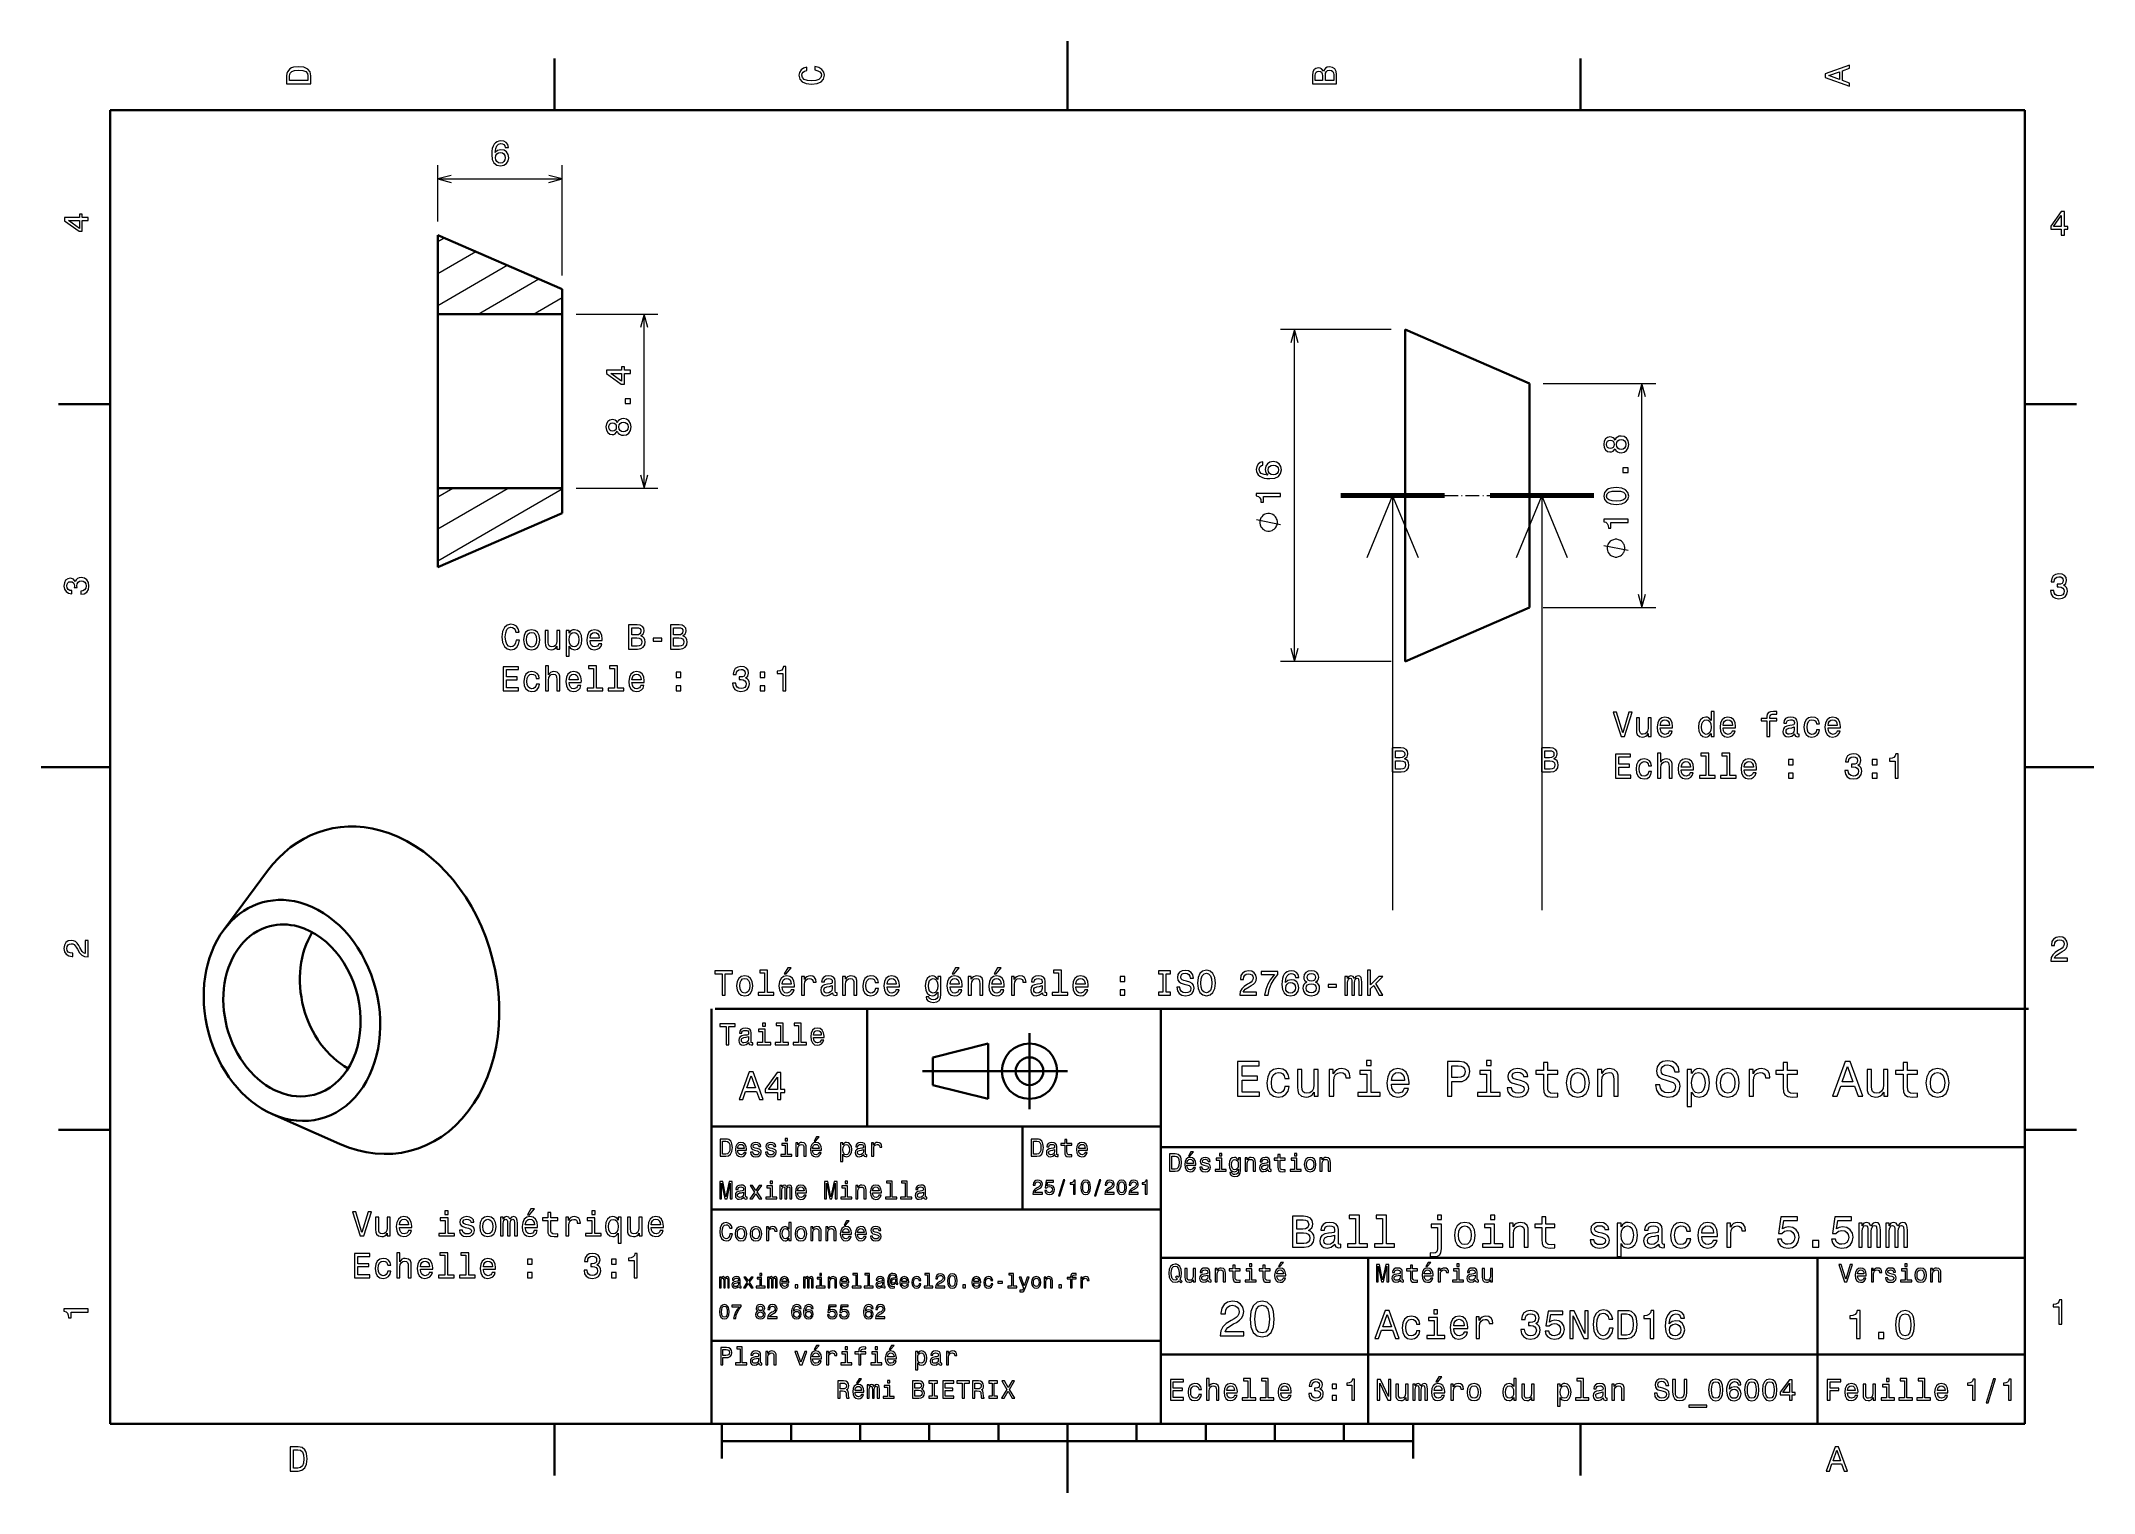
# Model space of a CAD drawing. Extents: x 0 to 297, y 0 to 210.
import ezdxf

# ---------------------------------------------------------------- set-up
doc = ezdxf.new("R2010")
doc.units = 0
doc.linetypes.add('DASHDOT', pattern=[18.5, 12, -3, 0.5, -3])

msp = doc.modelspace()

# ---------------------------------------------------------------- linework, layer by layer
at = {"color": 7, "lineweight": 35, "ltscale": 0.25}
for p, q in [((148.5, 200), (148.5, 210)), ((10, 105), (0, 105)), ((287, 105), (297, 105)), ((192, 10), (192, 20)), ((148.5, 10), (148.5, 0))]:
    msp.add_line(p, q, dxfattribs=at)
at = {"color": 7, "lineweight": 35, "ltscale": 0.1875}
for p, q in [((74.300003, 200), (74.300003, 207.5)), ((222.699997, 200), (222.699997, 207.5)), ((10, 157.5), (2.5, 157.5)), ((287, 157.5), (294.5, 157.5)), ((10, 52.5), (2.5, 52.5)), ((287, 52.5), (294.5, 52.5)), ((74.300003, 10), (74.300003, 2.5)), ((222.699997, 10), (222.699997, 2.5))]:
    msp.add_line(p, q, dxfattribs=at)
at = {"color": 7, "lineweight": 35}
for p, q in [((287, 200), (10, 200)), ((10, 200), (10, 10)), ((287, 10), (287, 200)), ((57.413551, 168.972839), (57.413551, 145.315308)), ((75.413551, 168.972839), (75.413551, 145.315308)), ((197.331284, 155.783768), (197.331284, 120.277557)), ((215.331284, 152.04425), (215.331284, 128.07756)), ((97, 10), (97, 70)), ((97.543045, 70), (287.54303, 70)), ((162, 10), (162, 70)), ((287, 70), (287, 10)), ((127.5, 61), (148.5, 61)), ((97, 53), (162, 53)), ((162, 50), (287, 50)), ((97, 41), (162, 41)), ((162, 34), (287, 34)), ((257, 10), (257, 34)), ((97, 22), (162, 22)), ((162, 20), (287, 20)), ((10, 10), (287, 10)), ((97, 10), (287, 10)), ((98.5, 7.5), (198.5, 7.5))]:
    msp.add_line(p, q, dxfattribs=at)
at = {"color": 7, "lineweight": 13, "ltscale": 0.20348}
msp.add_line((57.413551, 183.915298), (57.413551, 192.054489), dxfattribs=at)
at = {"color": 7, "lineweight": 13, "ltscale": 0.39848}
msp.add_line((75.413551, 176.115295), (75.413551, 192.054489), dxfattribs=at)
at = {"color": 7, "lineweight": 13, "ltscale": 0.45}
msp.add_line((57.413551, 190.054489), (75.413551, 190.054489), dxfattribs=at)
at = {"color": 7, "lineweight": 35, "ltscale": 0.490434}
for p, q in [((75.413551, 174.115295), (57.413551, 181.915298)), ((215.331284, 160.477554), (197.331284, 168.277557)), ((75.413551, 141.715302), (57.413551, 133.915298)), ((215.331284, 128.07756), (197.331284, 120.277557))]:
    msp.add_line(p, q, dxfattribs=at)
at = {"color": 7, "lineweight": 35, "ltscale": 0.285}
for p, q in [((57.413551, 170.515289), (57.413551, 181.915298)), ((57.413551, 133.915298), (57.413551, 145.315308))]:
    msp.add_line(p, q, dxfattribs=at)
at = {"color": 7, "lineweight": 13, "ltscale": 0.025877}
msp.add_line((57.413551, 181.009308), (58.309963, 181.526855), dxfattribs=at)
at = {"color": 7, "lineweight": 13, "ltscale": 0.157801}
msp.add_line((57.413551, 176.390503), (62.87994, 179.546524), dxfattribs=at)
at = {"color": 7, "lineweight": 13, "ltscale": 0.289725}
msp.add_line((57.413551, 171.771698), (67.449921, 177.566208), dxfattribs=at)
at = {"color": 7, "lineweight": 13, "ltscale": 0.253529}
msp.add_line((63.237392, 170.515289), (72.019897, 175.585876), dxfattribs=at)
at = {"color": 7, "lineweight": 13, "ltscale": 0.120556}
msp.add_line((71.237389, 170.515289), (75.413551, 172.926407), dxfattribs=at)
at = {"color": 7, "lineweight": 35, "ltscale": 0.09}
for p, q in [((75.413551, 170.515289), (75.413551, 174.115295)), ((75.413551, 141.715302), (75.413551, 145.315308))]:
    msp.add_line(p, q, dxfattribs=at)
at = {"color": 7, "lineweight": 35, "ltscale": 0.45}
for p, q in [((75.413551, 170.515289), (57.413551, 170.515289)), ((75.413551, 145.315308), (57.413551, 145.315308))]:
    msp.add_line(p, q, dxfattribs=at)
at = {"color": 7, "lineweight": 35, "ltscale": 0.038561}
for p, q in [((57.413551, 170.515289), (57.413551, 168.972839)), ((75.413551, 170.515289), (75.413551, 168.972839))]:
    msp.add_line(p, q, dxfattribs=at)
at = {"color": 7, "lineweight": 13, "ltscale": 0.295992}
for p, q in [((77.413551, 170.515289), (89.25325, 170.515289)), ((77.413551, 145.315308), (89.25325, 145.315308))]:
    msp.add_line(p, q, dxfattribs=at)
at = {"color": 7, "lineweight": 13}
for p, q in [((87.25325, 145.315308), (87.25325, 170.515289)), ((181.338318, 120.277557), (181.338318, 168.277557)), ((231.59874, 128.07756), (231.59874, 160.477554)), ((57.413551, 134.821289), (75.413551, 145.213593)), ((195.531281, 144.277557), (195.531281, 84.277565)), ((217.131287, 144.277557), (217.131287, 84.277565))]:
    msp.add_line(p, q, dxfattribs=at)
at = {"color": 7, "lineweight": 13, "ltscale": 0.399824}
for p, q in [((195.331284, 168.277557), (179.338318, 168.277557)), ((195.331284, 120.277557), (179.338318, 120.277557))]:
    msp.add_line(p, q, dxfattribs=at)
at = {"color": 7, "lineweight": 35, "ltscale": 0.312345}
msp.add_line((197.331284, 168.277557), (197.331284, 155.783768), dxfattribs=at)
at = {"color": 7, "lineweight": 35, "ltscale": 0.210833}
msp.add_line((215.331284, 160.477554), (215.331284, 152.04425), dxfattribs=at)
at = {"color": 7, "lineweight": 13, "ltscale": 0.406686}
for p, q in [((217.331284, 160.477554), (233.59874, 160.477554)), ((217.331284, 128.07756), (233.59874, 128.07756))]:
    msp.add_line(p, q, dxfattribs=at)
at = {"color": 7, "lineweight": 13, "ltscale": 0.293761}
msp.add_line((57.413551, 139.440094), (67.589714, 145.315308), dxfattribs=at)
at = {"color": 7, "lineweight": 13, "ltscale": 0.06282}
msp.add_line((57.413551, 144.058899), (59.58971, 145.315308), dxfattribs=at)
at = {"color": 7, "lineweight": 100, "ltscale": 0.375}
for p, q in [((188.031281, 144.277557), (203.031281, 144.277557)), ((224.631287, 144.277557), (209.631287, 144.277557))]:
    msp.add_line(p, q, dxfattribs=at)
at = {"color": 7, "linetype": 'DASHDOT', "lineweight": 13, "ltscale": 0.165}
msp.add_line((203.031281, 144.277557), (209.631287, 144.277557), dxfattribs=at)
at = {"color": 7, "lineweight": 35, "ltscale": 0.265469}
msp.add_line((26.436001, 81.441002), (32.760708, 89.970734), dxfattribs=at)
at = {"color": 7, "lineweight": 35, "ltscale": 0.425}
msp.add_line((119.5, 53), (119.5, 70), dxfattribs=at)
at = {"color": 7, "lineweight": 35, "ltscale": 0.275}
msp.add_line((143, 55.5), (143, 66.5), dxfattribs=at)
at = {"color": 7, "lineweight": 35, "ltscale": 0.206155}
for p, q in [((129, 63), (137, 65)), ((137, 57), (129, 59))]:
    msp.add_line(p, q, dxfattribs=at)
at = {"color": 7, "lineweight": 35, "ltscale": 0.1}
msp.add_line((129, 59), (129, 63), dxfattribs=at)
at = {"color": 7, "lineweight": 35, "ltscale": 0.2}
msp.add_line((137, 65), (137, 57), dxfattribs=at)
at = {"color": 7, "lineweight": 35, "ltscale": 0.265472}
msp.add_line((33.461483, 54.785519), (43.168831, 50.481117), dxfattribs=at)
at = {"color": 7, "lineweight": 35, "ltscale": 0.3}
msp.add_line((142, 41), (142, 53), dxfattribs=at)
at = {"color": 7, "lineweight": 35, "ltscale": 0.35}
msp.add_line((192, 20), (192, 34), dxfattribs=at)
at = {"color": 7, "lineweight": 35, "ltscale": 0.125}
for p, q in [((98.5, 10), (98.5, 5)), ((198.5, 10), (198.5, 5))]:
    msp.add_line(p, q, dxfattribs=at)
at = {"color": 7, "lineweight": 35, "ltscale": 0.0625}
for p, q in [((108.5, 10), (108.5, 7.5)), ((118.5, 10), (118.5, 7.5)), ((128.5, 10), (128.5, 7.5)), ((138.5, 10), (138.5, 7.5)), ((158.5, 10), (158.5, 7.5)), ((168.5, 10), (168.5, 7.5)), ((178.5, 10), (178.5, 7.5)), ((188.5, 10), (188.5, 7.5))]:
    msp.add_line(p, q, dxfattribs=at)
at = {"color": 7, "lineweight": 13}
for points in [[(35.533215, 204.994965), (35.533215, 203.829971), (39.033215, 203.829971), (39.033215, 204.994965), (38.922264, 205.544678), (38.584366, 205.953171), (38.034657, 206.205338), (37.283215, 206.296112), (36.516644, 206.215424), (36.21405, 206.114563), (35.971977, 205.973343), (35.644165, 205.56485), (35.563473, 205.297562)], [(35.951801, 204.959656), (36.027451, 205.342941), (36.259438, 205.605194), (36.672985, 205.761536), (37.283215, 205.811966), (37.873272, 205.756485), (38.286816, 205.600143), (38.533936, 205.332855), (38.614628, 204.959656), (38.614628, 204.298996), (35.951801, 204.298996)], [(111.93206, 205.817017), (112.35569, 205.716141), (112.658287, 205.549713), (112.844887, 205.317734), (112.905403, 205.045395), (112.814629, 204.71759), (112.54229, 204.460388), (112.098488, 204.28891), (111.483215, 204.233429), (110.872986, 204.28891), (110.424141, 204.455338), (110.151802, 204.71254), (110.055984, 205.045395), (110.106415, 205.287476), (110.247627, 205.494247), (110.474571, 205.655624), (110.787247, 205.766571), (110.787247, 206.245682), (110.308144, 206.094391), (109.94503, 205.832138), (109.718086, 205.474075), (109.637398, 205.045395), (109.763474, 204.510818), (110.116501, 204.10231), (110.696472, 203.840057), (111.483215, 203.749283), (112.269958, 203.840057), (112.84993, 204.10231), (113.208, 204.510818), (113.329041, 205.045395), (113.233215, 205.51442), (112.965927, 205.892654), (112.527161, 206.159943), (111.93206, 206.301163)], [(185.542007, 205.630417), (185.249496, 205.983429), (185.052811, 206.074219), (184.81073, 206.104477), (184.432495, 206.03891), (184.160156, 205.842224), (183.993729, 205.524506), (183.933212, 205.080704), (183.933212, 203.835022), (187.433212, 203.835022), (187.433212, 205.151306), (187.36261, 205.620331), (187.155838, 205.968307), (186.828018, 206.185165), (186.384216, 206.260818), (186.08667, 206.215424), (185.839554, 206.094391), (185.65799, 205.897705)], [(185.385666, 204.984879), (185.385666, 204.298996), (184.351807, 204.298996), (184.351807, 205.025223), (184.382065, 205.297562), (184.472839, 205.489197), (184.629181, 205.605194), (184.86116, 205.645538), (185.093155, 205.600143), (185.254532, 205.479111), (185.355408, 205.272339)], [(187.014618, 205.095825), (187.014618, 204.298996), (185.809296, 204.298996), (185.809296, 205.050446), (185.844589, 205.368164), (185.9505, 205.595108), (186.132065, 205.731277), (186.394302, 205.776657), (186.671692, 205.731277), (186.863327, 205.605194), (186.979324, 205.393372)], [(261.633209, 203.466858), (261.633209, 203.930847), (260.604401, 204.298996), (260.604401, 205.695969), (261.633209, 206.064133), (261.633209, 206.538193), (258.128174, 205.257217), (258.128174, 204.742798)], [(260.17572, 204.460388), (258.632477, 205), (260.17572, 205.539627)], [(67.623924, 194.611404), (67.528107, 195.019913), (67.306198, 195.322495), (66.963264, 195.514145), (66.519455, 195.579697), (66.221909, 195.544403), (65.964706, 195.448578), (65.737755, 195.292236), (65.546112, 195.070343), (65.394821, 194.792969), (65.283867, 194.455063), (65.213264, 194.056656), (65.193092, 193.607803), (65.273781, 192.891663), (65.520897, 192.372208), (65.919312, 192.05954), (66.463982, 191.953629), (66.953178, 192.044403), (67.326378, 192.281433), (67.568451, 192.654633), (67.654182, 193.128693), (67.568451, 193.607803), (67.336464, 193.975952), (66.978394, 194.207947), (66.534592, 194.288635), (66.055481, 194.187775), (65.697411, 193.900314), (65.773064, 194.455063), (65.934441, 194.853485), (66.181564, 195.090515), (66.524498, 195.171204), (66.776665, 195.130859), (66.968307, 195.024948), (67.094383, 194.848434), (67.15995, 194.611404)], [(67.164993, 193.123657), (67.109512, 192.805939), (66.968307, 192.563858), (66.741364, 192.402466), (66.458939, 192.352036), (66.161392, 192.402466), (65.934441, 192.558807), (65.788193, 192.800888), (65.742805, 193.118607), (65.793236, 193.43129), (65.934441, 193.66832), (66.166435, 193.819626), (66.479111, 193.875092), (66.75145, 193.819626), (66.968307, 193.67337), (67.109512, 193.43634)], [(6.833213, 184.02739), (6.833213, 184.481277), (5.965778, 184.481277), (5.965778, 184.98056), (5.56232, 184.98056), (5.56232, 184.481277), (3.408862, 184.481277), (3.408862, 184.022339), (5.521974, 182.489197), (5.965778, 182.489197), (5.965778, 184.02739)], [(292.277374, 181.916794), (292.731262, 181.916794), (292.731262, 182.784225), (293.23056, 182.784225), (293.23056, 183.187683), (292.731262, 183.187683), (292.731262, 185.341141), (292.272339, 185.341141), (290.739197, 183.228027), (290.739197, 182.784225), (292.277374, 182.784225)], [(291.162842, 183.187683), (292.277374, 184.756134), (292.277374, 183.187683)], [(5.56232, 182.912827), (3.993876, 184.02739), (5.56232, 184.02739)], [(85.25325, 161.928696), (85.25325, 162.382584), (84.385811, 162.382584), (84.385811, 162.881866), (83.982361, 162.881866), (83.982361, 162.382584), (81.828896, 162.382584), (81.828896, 161.92366), (83.942009, 160.390518), (84.385811, 160.390518), (84.385811, 161.928696)], [(83.982361, 160.814148), (82.413918, 161.928696), (83.982361, 161.928696)], [(85.25325, 157.567322), (85.25325, 158.263275), (84.501808, 158.263275), (84.501808, 157.567322)], [(83.367081, 153.553909), (83.508293, 153.296707), (83.704979, 153.120193), (83.952095, 153.009247), (84.249649, 152.973938), (84.698494, 153.054642), (85.046478, 153.286621), (85.268379, 153.664871), (85.354118, 154.179276), (85.268379, 154.688644), (85.046478, 155.066879), (84.698494, 155.298874), (84.249649, 155.384613), (83.952095, 155.344269), (83.704979, 155.238358), (83.508293, 155.056793), (83.367081, 154.804642), (83.246048, 155.006363), (83.07962, 155.147568), (82.877892, 155.233307), (82.630768, 155.263565), (82.272705, 155.182877), (81.985237, 154.971069), (81.798637, 154.628128), (81.728035, 154.179276), (81.798637, 153.725388), (81.985237, 153.382446), (82.272705, 153.165588), (82.630768, 153.089935), (82.877892, 153.115158), (83.07962, 153.200882)], [(82.67112, 153.569046), (82.449219, 153.60939), (82.277748, 153.730423), (82.171837, 153.922073), (82.131493, 154.179276), (82.171837, 154.431442), (82.277748, 154.623077), (82.449219, 154.74411), (82.67112, 154.789505), (82.898064, 154.74411), (83.074577, 154.623077), (83.190567, 154.431442), (83.225876, 154.179276), (83.185524, 153.922073), (83.074577, 153.730423), (82.898064, 153.60939)], [(84.239563, 153.458099), (83.972267, 153.503479), (83.770546, 153.649734), (83.63942, 153.876678), (83.594032, 154.179276), (83.63942, 154.476822), (83.770546, 154.703766), (83.972267, 154.850021), (84.239563, 154.900452), (84.527023, 154.850021), (84.743889, 154.703766), (84.885094, 154.476822), (84.930481, 154.179276), (84.885094, 153.876678), (84.743889, 153.649734), (84.527023, 153.503479)], [(227.712585, 151.039566), (227.85379, 150.782364), (228.050476, 150.60585), (228.297592, 150.494904), (228.595139, 150.459595), (229.043991, 150.540283), (229.391968, 150.772278), (229.613876, 151.150513), (229.699615, 151.664932), (229.613876, 152.174286), (229.391968, 152.552536), (229.043991, 152.784515), (228.595139, 152.870255), (228.297592, 152.82991), (228.050476, 152.723999), (227.85379, 152.54245), (227.712585, 152.290283), (227.591537, 152.49202), (227.42511, 152.633224), (227.223389, 152.718964), (226.976273, 152.749222), (226.618195, 152.668533), (226.330734, 152.456711), (226.144135, 152.11377), (226.073532, 151.664932), (226.144135, 151.211029), (226.330734, 150.868103), (226.618195, 150.65123), (226.976273, 150.575592), (227.223389, 150.6008), (227.42511, 150.686539)], [(227.016617, 151.054688), (226.794708, 151.095047), (226.623245, 151.21608), (226.517334, 151.407715), (226.47699, 151.664932), (226.517334, 151.917084), (226.623245, 152.108734), (226.794708, 152.229767), (227.016617, 152.275162), (227.243561, 152.229767), (227.420074, 152.108734), (227.536072, 151.917084), (227.571365, 151.664932), (227.531021, 151.407715), (227.420074, 151.21608), (227.243561, 151.095047)], [(228.585052, 150.943741), (228.317764, 150.989136), (228.116043, 151.135391), (227.984909, 151.362335), (227.939529, 151.664932), (227.984909, 151.962479), (228.116043, 152.189423), (228.317764, 152.335678), (228.585052, 152.386108), (228.872513, 152.335678), (229.089386, 152.189423), (229.230591, 151.962479), (229.275986, 151.664932), (229.230591, 151.362335), (229.089386, 151.135391), (228.872513, 150.989136)], [(176.781403, 149.139282), (176.372894, 149.043457), (176.070297, 148.821548), (175.878662, 148.478607), (175.813095, 148.034805), (175.848404, 147.737259), (175.944214, 147.480057), (176.100555, 147.253113), (176.322464, 147.061462), (176.599838, 146.910172), (176.937729, 146.799225), (177.336151, 146.728607), (177.785004, 146.708435), (178.501129, 146.789139), (179.020584, 147.036255), (179.333267, 147.434662), (179.439178, 147.97934), (179.348404, 148.468521), (179.111374, 148.841721), (178.738174, 149.083801), (178.264099, 149.16954), (177.785004, 149.083801), (177.41684, 148.851807), (177.18486, 148.493744), (177.104156, 148.049942), (177.205032, 147.570831), (177.492493, 147.212769), (176.937729, 147.288406), (176.539322, 147.449799), (176.302292, 147.696915), (176.221603, 148.039856), (176.261948, 148.292007), (176.367844, 148.483658), (176.544357, 148.609741), (176.781403, 148.675293)], [(178.26915, 148.680344), (178.586868, 148.624863), (178.828949, 148.483658), (178.990326, 148.256714), (179.040756, 147.974289), (178.990326, 147.676743), (178.833984, 147.449799), (178.591919, 147.303543), (178.274185, 147.258148), (177.961517, 147.308578), (177.724472, 147.449799), (177.573181, 147.681778), (177.5177, 147.994461), (177.573181, 148.2668), (177.719437, 148.483658), (177.956467, 148.624863)], [(229.59874, 147.580917), (229.59874, 148.276886), (228.847305, 148.276886), (228.847305, 147.580917)], [(179.338318, 144.102097), (179.338318, 144.561035), (175.813095, 144.561035), (175.813095, 144.218094), (176.120728, 144.127319), (176.327499, 143.945755), (176.448547, 143.668381), (176.488892, 143.285095), (176.846954, 143.285095), (176.846954, 144.102097)], [(227.889099, 142.977463), (228.680878, 143.053116), (229.245712, 143.290146), (229.588654, 143.668381), (229.699615, 144.192886), (229.588654, 144.712326), (229.245712, 145.090576), (228.680878, 145.322556), (227.889099, 145.403259), (227.102341, 145.322556), (226.789673, 145.226746), (226.532471, 145.090576), (226.189514, 144.712326), (226.073532, 144.192886), (226.189514, 143.668381), (226.537506, 143.290146), (227.102341, 143.053116)], [(227.889099, 143.461609), (227.278854, 143.501953), (226.840103, 143.628036), (226.582901, 143.85498), (226.492111, 144.192886), (226.582901, 144.525726), (226.840103, 144.752686), (227.278854, 144.878754), (227.889099, 144.919098), (228.504364, 144.878754), (228.94313, 144.752686), (229.200333, 144.525726), (229.286057, 144.192886), (229.200333, 143.85498), (228.94313, 143.628036), (228.504364, 143.501953)], [(177.588318, 141.674866), (177.471649, 141.674866), (177.238312, 141.616531), (177.063309, 141.558197), (176.94664, 141.499863), (176.771652, 141.383194), (176.596649, 141.208206), (176.47998, 141.033203), (176.421646, 140.916534), (176.363312, 140.741531), (176.304977, 140.508194), (176.304977, 140.391541), (176.304977, 140.274872), (176.363312, 140.041534), (176.421646, 139.866531), (176.47998, 139.749863), (176.596649, 139.574875), (176.771652, 139.399872), (176.94664, 139.283203), (177.063309, 139.224869), (177.238312, 139.166534), (177.471649, 139.1082), (177.588318, 139.1082), (177.704971, 139.1082), (177.938309, 139.166534), (178.113312, 139.224869), (178.22998, 139.283203), (178.404984, 139.399872), (178.579987, 139.574875), (178.69664, 139.749863), (178.754974, 139.866531), (178.813309, 140.041534), (178.871643, 140.274872), (178.871643, 140.391541), (178.871643, 140.508194), (178.813309, 140.741531), (178.754974, 140.916534), (178.69664, 141.033203), (178.579987, 141.208206), (178.404984, 141.383194), (178.22998, 141.499863), (178.113312, 141.558197), (177.938309, 141.616531), (177.704971, 141.674866)], [(229.59874, 140.366074), (229.59874, 140.825012), (226.073532, 140.825012), (226.073532, 140.482071), (226.381165, 140.391296), (226.587936, 140.209732), (226.708969, 139.932358), (226.749313, 139.549072), (227.107391, 139.549072), (227.107391, 140.366074)], [(227.84874, 137.938843), (227.732086, 137.938843), (227.498749, 137.880508), (227.323746, 137.822174), (227.207077, 137.76384), (227.032074, 137.647186), (226.857071, 137.472183), (226.740417, 137.29718), (226.682083, 137.180511), (226.623749, 137.005508), (226.565414, 136.772171), (226.565414, 136.655518), (226.565414, 136.538849), (226.623749, 136.305511), (226.682083, 136.130508), (226.740417, 136.01384), (226.857071, 135.838852), (227.032074, 135.663849), (227.207077, 135.54718), (227.323746, 135.488846), (227.498749, 135.430511), (227.732086, 135.372177), (227.84874, 135.372177), (227.965408, 135.372177), (228.198746, 135.430511), (228.373749, 135.488846), (228.490417, 135.54718), (228.665405, 135.663849), (228.840408, 135.838852), (228.957077, 136.01384), (229.015411, 136.130508), (229.073746, 136.305511), (229.13208, 136.538849), (229.13208, 136.655518), (229.13208, 136.772171), (229.073746, 137.005508), (229.015411, 137.180511), (228.957077, 137.29718), (228.840408, 137.472183), (228.665405, 137.647186), (228.490417, 137.76384), (228.373749, 137.822174), (228.198746, 137.880508), (227.965408, 137.938843)], [(5.73379, 129.979111), (5.769093, 129.979111), (6.253242, 130.059799), (6.616354, 130.296829), (6.848343, 130.670029), (6.934078, 131.164276), (6.848343, 131.688766), (6.626441, 132.082138), (6.273415, 132.334305), (5.819525, 132.425079), (5.521974, 132.384735), (5.279899, 132.273788), (5.0933, 132.092224), (4.957133, 131.850143), (4.684798, 132.177963), (4.251081, 132.293961), (3.857709, 132.218307), (3.560158, 132.00145), (3.373559, 131.648422), (3.307997, 131.164276), (3.388689, 130.710388), (3.610591, 130.362396), (3.963617, 130.135452), (4.432637, 130.059799), (4.46794, 130.059799), (4.46794, 130.508652), (4.145173, 130.548996), (3.913184, 130.680115), (3.771974, 130.891937), (3.721542, 131.189484), (3.761888, 131.451736), (3.867795, 131.643372), (4.039265, 131.759369), (4.271254, 131.804764), (4.518372, 131.759369), (4.684798, 131.638336), (4.785663, 131.426514), (4.815922, 131.139053), (4.810879, 130.942368), (5.209294, 130.942368), (5.199208, 131.189484), (5.244596, 131.507217), (5.365634, 131.744247), (5.56232, 131.885452), (5.819525, 131.935883), (6.112032, 131.880417), (6.328891, 131.734161), (6.465058, 131.502167), (6.510447, 131.194534), (6.460014, 130.876801), (6.308718, 130.644821), (6.066643, 130.498566), (5.73379, 130.443085)], [(290.729126, 130.51622), (290.729126, 130.480911), (290.809814, 129.996765), (291.046844, 129.633652), (291.420044, 129.401657), (291.914276, 129.315933), (292.438782, 129.401657), (292.832153, 129.623566), (293.08429, 129.976593), (293.175079, 130.430481), (293.134735, 130.728027), (293.023773, 130.970108), (292.842224, 131.156708), (292.600159, 131.292877), (292.927948, 131.565216), (293.043945, 131.998932), (292.968292, 132.392303), (292.751434, 132.68985), (292.398407, 132.87645), (291.914276, 132.942017), (291.460388, 132.861313), (291.112396, 132.63942), (290.885468, 132.286392), (290.809814, 131.817368), (290.809814, 131.782074), (291.258636, 131.782074), (291.299011, 132.104828), (291.430115, 132.336823), (291.641937, 132.478027), (291.939484, 132.528473), (292.201721, 132.488113), (292.393372, 132.382217), (292.509369, 132.210739), (292.554749, 131.97876), (292.509369, 131.731628), (292.388336, 131.565216), (292.176514, 131.46434), (291.889069, 131.434082), (291.692383, 131.439133), (291.692383, 131.04071), (291.939484, 131.050797), (292.257202, 131.005417), (292.494232, 130.884369), (292.635468, 130.687683), (292.685883, 130.430481), (292.630402, 130.13797), (292.484161, 129.921112), (292.252167, 129.784943), (291.944519, 129.739563), (291.626801, 129.789993), (291.394806, 129.941284), (291.248566, 130.183365), (291.193085, 130.51622)], [(68.748566, 123.359833), (68.647705, 122.936203), (68.481277, 122.633606), (68.249283, 122.447006), (67.976952, 122.38649), (67.649139, 122.477264), (67.391937, 122.749603), (67.220467, 123.193405), (67.164993, 123.808678), (67.220467, 124.418907), (67.386894, 124.867752), (67.644096, 125.140091), (67.976952, 125.235909), (68.219025, 125.185478), (68.425797, 125.044266), (68.587181, 124.817322), (68.698135, 124.504646), (69.177238, 124.504646), (69.02594, 124.983749), (68.763695, 125.346863), (68.405624, 125.573807), (67.976952, 125.654495), (67.442368, 125.528419), (67.033867, 125.175392), (66.771622, 124.595421), (66.68084, 123.808678), (66.771622, 123.021935), (67.033867, 122.441963), (67.442368, 122.083893), (67.976952, 121.96286), (68.445969, 122.058678), (68.824211, 122.325966), (69.091507, 122.764732), (69.232712, 123.359833)], [(69.792511, 123.410263), (69.873207, 122.794991), (70.105194, 122.341095), (70.473351, 122.058678), (70.967583, 121.96286), (71.456779, 122.058678), (71.824936, 122.336052), (72.056923, 122.789948), (72.142654, 123.410263), (72.056923, 124.025536), (71.824936, 124.484467), (71.456779, 124.761848), (70.967583, 124.862709), (70.473351, 124.761848), (70.105194, 124.479424), (69.873207, 124.025536)], [(75.047554, 124.766891), (74.603752, 124.766891), (74.603752, 123.203491), (74.553322, 122.840378), (74.407066, 122.578133), (74.180122, 122.416748), (73.882568, 122.366318), (73.645538, 122.406662), (73.49424, 122.527695), (73.408508, 122.734467), (73.388336, 123.026978), (73.388336, 124.766891), (72.944534, 124.766891), (72.944534, 122.986633), (72.959663, 122.628563), (73.055481, 122.331009), (73.347992, 122.058678), (73.817009, 121.96286), (74.069168, 121.998161), (74.286026, 122.088936), (74.472626, 122.245277), (74.623924, 122.472221), (74.623924, 122.058678), (75.047554, 122.058678)], [(76.414276, 124.348305), (76.414276, 124.766891), (75.970467, 124.766891), (75.970467, 121.009689), (76.414276, 121.009689), (76.414276, 122.472221), (76.57061, 122.235191), (76.747124, 122.07885), (77.190933, 121.96286), (77.614563, 122.058678), (77.947411, 122.346138), (78.164276, 122.800034), (78.244965, 123.415306), (78.164276, 124.025536), (77.947411, 124.479424), (77.614563, 124.761848), (77.190933, 124.862709), (76.948853, 124.832451), (76.742081, 124.736633), (76.565567, 124.575249)], [(79.420036, 123.28418), (81.195251, 123.28418), (81.200294, 123.490952), (81.119606, 124.070923), (80.897705, 124.504646), (80.544678, 124.766891), (80.075653, 124.862709), (79.616722, 124.761848), (79.263695, 124.479424), (79.036751, 124.020493), (78.956055, 123.415306), (79.031708, 122.794991), (79.258652, 122.341095), (79.606636, 122.058678), (80.060524, 121.96286), (80.453896, 122.028419), (80.776665, 122.19989), (81.013695, 122.472221), (81.149864, 122.835335), (80.711105, 122.835335), (80.620323, 122.633606), (80.489197, 122.482307), (80.115997, 122.361275), (79.828537, 122.416748), (79.611679, 122.593262), (79.470467, 122.880722), (79.420036, 123.269051)], [(86.778107, 123.94989), (87.131134, 124.242393), (87.221909, 124.439079), (87.252167, 124.681152), (87.186607, 125.059395), (86.989922, 125.331734), (86.672195, 125.498161), (86.228394, 125.558678), (84.982712, 125.558678), (84.982712, 122.058678), (86.298996, 122.058678), (86.768021, 122.12928), (87.115997, 122.336052), (87.332863, 122.663864), (87.408508, 123.107666), (87.363121, 123.40522), (87.242081, 123.652336), (87.045395, 123.833893)], [(86.132568, 124.106232), (85.446693, 124.106232), (85.446693, 125.140091), (86.17292, 125.140091), (86.445251, 125.109833), (86.636894, 125.019051), (86.752892, 124.862709), (86.793236, 124.630722), (86.747849, 124.398735), (86.626808, 124.23735), (86.420036, 124.13649)], [(92.850151, 123.94989), (93.203178, 124.242393), (93.293953, 124.439079), (93.324219, 124.681152), (93.258652, 125.059395), (93.061966, 125.331734), (92.744247, 125.498161), (92.300438, 125.558678), (91.054764, 125.558678), (91.054764, 122.058678), (92.371048, 122.058678), (92.840065, 122.12928), (93.188049, 122.336052), (93.404907, 122.663864), (93.480553, 123.107666), (93.435165, 123.40522), (93.314133, 123.652336), (93.117447, 123.833893)], [(92.20462, 124.106232), (91.518738, 124.106232), (91.518738, 125.140091), (92.244965, 125.140091), (92.517296, 125.109833), (92.708939, 125.019051), (92.824936, 124.862709), (92.86528, 124.630722), (92.819893, 124.398735), (92.698853, 124.23735), (92.492081, 124.13649)], [(70.246407, 123.415306), (70.291794, 123.869194), (70.433006, 124.197006), (70.65995, 124.398735), (70.967583, 124.469337), (71.27018, 124.398735), (71.497124, 124.202049), (71.638336, 123.869194), (71.688766, 123.415306), (71.638336, 122.956375), (71.497124, 122.62352), (71.27018, 122.421791), (70.967583, 122.356232), (70.65995, 122.421791), (70.433006, 122.62352), (70.291794, 122.956375)], [(77.11528, 122.361275), (76.817734, 122.426834), (76.600868, 122.628563), (76.464706, 122.956375), (76.419312, 123.415306), (76.464706, 123.869194), (76.600868, 124.197006), (76.817734, 124.393692), (77.11528, 124.464294), (77.387619, 124.393692), (77.604477, 124.191963), (77.740639, 123.864151), (77.791077, 123.415306), (77.740639, 122.961418), (77.604477, 122.628563), (77.387619, 122.426834)], [(79.420036, 123.657379), (79.47551, 124.005363), (79.611679, 124.262566), (79.818451, 124.418907), (80.090782, 124.47438), (80.358078, 124.418907), (80.56485, 124.262566), (80.690933, 124.005363), (80.73632, 123.657379)], [(86.243523, 122.477264), (85.446693, 122.477264), (85.446693, 123.682594), (86.198135, 123.682594), (86.515854, 123.647293), (86.742798, 123.541389), (86.878967, 123.359833), (86.924362, 123.09758), (86.878967, 122.820206), (86.752892, 122.628563), (86.541077, 122.512566)], [(88.573494, 123.213577), (89.793961, 123.213577), (89.793961, 123.611992), (88.573494, 123.611992)], [(92.315567, 122.477264), (91.518738, 122.477264), (91.518738, 123.682594), (92.27018, 123.682594), (92.587906, 123.647293), (92.81485, 123.541389), (92.951019, 123.359833), (92.996407, 123.09758), (92.951019, 122.820206), (92.824936, 122.628563), (92.613121, 122.512566)], [(66.872482, 116.011848), (69.091507, 116.011848), (69.091507, 116.435478), (67.336464, 116.435478), (67.336464, 117.620636), (68.899864, 117.620636), (68.899864, 118.039223), (67.336464, 118.039223), (67.336464, 119.088219), (69.051163, 119.088219), (69.051163, 119.511848), (66.872482, 119.511848)], [(71.648422, 117.822365), (72.087181, 117.822365), (71.996407, 118.225822), (71.779549, 118.543549), (71.44165, 118.740234), (71.002892, 118.81588), (70.518738, 118.715019), (70.150581, 118.432594), (69.918594, 117.973663), (69.837906, 117.358391), (69.913551, 116.748161), (70.140495, 116.294266), (70.498566, 116.011848), (70.987762, 115.916031), (71.421478, 115.991676), (71.759369, 116.203491), (71.991364, 116.536346), (72.092224, 116.980148), (71.668594, 116.980148), (71.592949, 116.697731), (71.451736, 116.485909), (71.250008, 116.35479), (71.002892, 116.314445), (70.695251, 116.380005), (70.473351, 116.581734), (70.337181, 116.909546), (70.291794, 117.37352), (70.337181, 117.827408), (70.478394, 118.15522), (70.705338, 118.356949), (71.002892, 118.427551), (71.265137, 118.382164), (71.461823, 118.266174), (71.592949, 118.074532)], [(72.959663, 116.011848), (73.403465, 116.011848), (73.403465, 117.575249), (73.448853, 117.933319), (73.595108, 118.195564), (73.822052, 118.356949), (74.124649, 118.417465), (74.366722, 118.367035), (74.518021, 118.230865), (74.593666, 118.003922), (74.618881, 117.701332), (74.618881, 116.011848), (75.062683, 116.011848), (75.062683, 117.792107), (75.042511, 118.150177), (74.951736, 118.447731), (74.654182, 118.720062), (74.190208, 118.81588), (73.938049, 118.780579), (73.721191, 118.684761), (73.539635, 118.533463), (73.403465, 118.326691), (73.403465, 119.632889), (72.959663, 119.632889)], [(76.38401, 117.23735), (78.159225, 117.23735), (78.164276, 117.444122), (78.08358, 118.024094), (77.861679, 118.457817), (77.508652, 118.720062), (77.039635, 118.81588), (76.580696, 118.715019), (76.227676, 118.432594), (76.000725, 117.973663), (75.920036, 117.368477), (75.995682, 116.748161), (76.222626, 116.294266), (76.57061, 116.011848), (77.024506, 115.916031), (77.417877, 115.98159), (77.740639, 116.153061), (77.977676, 116.425392), (78.113838, 116.788506), (77.675079, 116.788506), (77.584305, 116.586777), (77.453178, 116.435478), (77.079979, 116.314445), (76.792511, 116.369919), (76.575653, 116.546432), (76.434448, 116.833893), (76.38401, 117.222221)], [(79.914276, 119.259689), (79.914276, 116.385048), (79.00145, 116.385048), (79.00145, 116.011848), (81.265854, 116.011848), (81.265854, 116.385048), (80.358078, 116.385048), (80.358078, 119.632889), (79.218307, 119.632889), (79.218307, 119.259689)], [(82.950294, 119.259689), (82.950294, 116.385048), (82.037468, 116.385048), (82.037468, 116.011848), (84.30188, 116.011848), (84.30188, 116.385048), (83.394104, 116.385048), (83.394104, 119.632889), (82.254333, 119.632889), (82.254333, 119.259689)], [(85.492081, 117.23735), (87.267296, 117.23735), (87.272339, 117.444122), (87.19165, 118.024094), (86.969749, 118.457817), (86.616722, 118.720062), (86.147705, 118.81588), (85.688766, 118.715019), (85.335739, 118.432594), (85.108795, 117.973663), (85.028107, 117.368477), (85.103752, 116.748161), (85.330696, 116.294266), (85.67868, 116.011848), (86.132568, 115.916031), (86.52594, 115.98159), (86.848709, 116.153061), (87.085739, 116.425392), (87.221909, 116.788506), (86.78315, 116.788506), (86.692368, 116.586777), (86.561249, 116.435478), (86.188049, 116.314445), (85.900581, 116.369919), (85.683723, 116.546432), (85.542511, 116.833893), (85.492081, 117.222221)], [(100.056923, 117.111275), (100.056923, 117.075966), (100.137611, 116.59182), (100.374649, 116.228706), (100.747849, 115.996719), (101.242081, 115.91098), (101.766571, 115.996719), (102.159943, 116.21862), (102.412109, 116.571648), (102.502884, 117.025536), (102.46254, 117.32309), (102.351593, 117.565163), (102.170029, 117.751762), (101.927963, 117.887932), (102.255768, 118.160263), (102.371765, 118.593979), (102.296112, 118.98735), (102.079254, 119.284904), (101.726227, 119.471504), (101.242081, 119.537064), (100.788193, 119.456375), (100.440201, 119.234474), (100.213257, 118.881447), (100.137611, 118.412422), (100.137611, 118.377121), (100.586456, 118.377121), (100.626801, 118.69989), (100.757935, 118.931877), (100.969742, 119.07309), (101.267296, 119.12352), (101.529541, 119.083176), (101.721191, 118.977264), (101.837181, 118.805794), (101.882568, 118.573807), (101.837181, 118.326691), (101.716141, 118.160263), (101.504326, 118.059402), (101.216858, 118.029137), (101.020172, 118.03418), (101.020172, 117.635765), (101.267296, 117.645851), (101.585022, 117.600464), (101.822052, 117.479431), (101.963257, 117.282745), (102.013695, 117.025536), (101.958221, 116.733032), (101.811966, 116.516174), (101.579971, 116.380005), (101.272339, 116.334618), (100.95462, 116.385048), (100.722626, 116.536346), (100.57637, 116.778419), (100.520897, 117.111275)], [(107.309082, 116.011848), (107.768013, 116.011848), (107.768013, 119.537064), (107.425079, 119.537064), (107.334297, 119.229431), (107.15274, 119.022659), (106.875366, 118.901619), (106.492081, 118.861275), (106.492081, 118.503204), (107.309082, 118.503204)], [(76.38401, 117.61055), (76.439491, 117.958534), (76.575653, 118.215736), (76.782425, 118.372078), (77.054764, 118.427551), (77.322052, 118.372078), (77.528824, 118.215736), (77.654907, 117.958534), (77.700294, 117.61055)], [(85.492081, 117.61055), (85.547562, 117.958534), (85.683723, 118.215736), (85.890495, 118.372078), (86.162834, 118.427551), (86.430122, 118.372078), (86.636894, 118.215736), (86.762978, 117.958534), (86.808365, 117.61055)], [(91.871765, 117.96862), (92.567734, 117.96862), (92.567734, 118.720062), (91.871765, 118.720062)], [(91.871765, 116.011848), (92.567734, 116.011848), (92.567734, 116.76329), (91.871765, 116.76329)], [(104.015854, 117.96862), (104.711823, 117.96862), (104.711823, 118.720062), (104.015854, 118.720062)], [(104.015854, 116.011848), (104.711823, 116.011848), (104.711823, 116.76329), (104.015854, 116.76329)], [(229.726822, 112.925964), (228.849289, 109.945419), (227.946564, 112.925964), (227.467453, 112.925964), (228.597137, 109.420921), (229.101456, 109.420921), (230.205917, 112.925964)], [(241.613708, 109.839508), (241.613708, 109.420921), (242.05751, 109.420921), (242.05751, 113.041962), (241.618744, 113.041962), (241.618744, 111.715591), (241.280853, 112.098877), (241.074081, 112.189651), (240.837051, 112.224953), (240.408371, 112.124092), (240.075516, 111.841667), (239.858658, 111.387779), (239.78302, 110.77755), (239.858658, 110.16732), (240.075516, 109.708382), (240.408371, 109.420921), (240.837051, 109.325104), (241.074081, 109.360405), (241.285889, 109.45118)], [(249.672791, 111.660118), (249.672791, 109.420921), (250.116592, 109.420921), (250.116592, 111.660118), (251.125229, 111.660118), (251.125229, 112.038353), (250.116592, 112.038353), (250.116592, 112.204781), (250.151886, 112.406509), (250.267883, 112.542679), (250.464569, 112.623367), (250.746994, 112.653633), (251.125229, 112.633461), (251.125229, 113.016739), (250.646118, 113.041962), (250.212402, 112.996567), (249.909821, 112.860405), (249.728256, 112.623367), (249.672791, 112.285477), (249.672791, 112.038353), (248.860825, 112.038353), (248.860825, 111.660118)], [(232.92926, 112.129135), (232.485458, 112.129135), (232.485458, 110.565735), (232.435028, 110.202621), (232.288773, 109.940376), (232.061829, 109.778992), (231.764282, 109.728561), (231.527252, 109.768906), (231.375946, 109.889938), (231.290222, 110.09671), (231.27005, 110.389221), (231.27005, 112.129135), (230.826233, 112.129135), (230.826233, 110.348877), (230.84137, 109.990807), (230.937195, 109.693253), (231.229706, 109.420921), (231.698715, 109.325104), (231.950882, 109.360405), (232.16774, 109.45118), (232.35434, 109.607521), (232.50563, 109.834465), (232.50563, 109.420921), (232.92926, 109.420921)], [(234.265717, 110.646423), (236.040939, 110.646423), (236.045975, 110.853195), (235.965286, 111.433167), (235.743393, 111.86689), (235.390366, 112.129135), (234.921341, 112.224953), (234.462402, 112.124092), (234.109375, 111.841667), (233.882431, 111.382736), (233.801743, 110.77755), (233.877396, 110.157234), (234.10434, 109.703339), (234.452316, 109.420921), (234.906219, 109.325104), (235.299591, 109.390663), (235.622345, 109.562134), (235.859375, 109.834465), (235.995544, 110.197578), (235.556793, 110.197578), (235.466003, 109.99585), (235.334885, 109.844551), (234.961685, 109.723518), (234.674225, 109.778992), (234.457367, 109.955505), (234.316147, 110.242966), (234.265717, 110.631294)], [(234.265717, 111.019623), (234.321198, 111.367607), (234.457367, 111.624809), (234.664139, 111.781151), (234.936478, 111.836624), (235.203766, 111.781151), (235.410538, 111.624809), (235.536621, 111.367607), (235.582001, 111.019623)], [(240.912689, 111.826538), (241.2052, 111.755936), (241.427109, 111.55925), (241.558228, 111.231438), (241.608658, 110.77755), (241.558228, 110.318619), (241.427109, 109.990807), (241.2052, 109.789078), (240.912689, 109.723518), (240.635315, 109.789078), (240.423508, 109.990807), (240.282288, 110.323662), (240.236908, 110.77755), (240.282288, 111.226395), (240.423508, 111.554207), (240.635315, 111.755936)], [(243.373795, 110.646423), (245.149002, 110.646423), (245.154053, 110.853195), (245.073364, 111.433167), (244.851456, 111.86689), (244.498428, 112.129135), (244.029419, 112.224953), (243.57048, 112.124092), (243.217453, 111.841667), (242.990509, 111.382736), (242.909821, 110.77755), (242.985458, 110.157234), (243.212402, 109.703339), (243.560394, 109.420921), (244.014282, 109.325104), (244.407654, 109.390663), (244.730423, 109.562134), (244.967453, 109.834465), (245.103622, 110.197578), (244.664856, 110.197578), (244.574081, 109.99585), (244.442963, 109.844551), (244.069763, 109.723518), (243.782288, 109.778992), (243.56543, 109.955505), (243.424225, 110.242966), (243.373795, 110.631294)], [(243.373795, 111.019623), (243.42926, 111.367607), (243.56543, 111.624809), (243.772202, 111.781151), (244.04454, 111.836624), (244.311829, 111.781151), (244.5186, 111.624809), (244.644684, 111.367607), (244.690079, 111.019623)], [(253.702316, 109.773949), (253.702316, 109.75882), (253.727539, 109.587349), (253.803192, 109.466309), (254.120911, 109.370491), (254.368027, 109.410835), (254.368027, 109.753777), (254.262115, 109.738647), (254.120911, 109.804207), (254.095688, 110.005936), (254.095688, 111.407951), (254.035172, 111.766022), (253.858658, 112.018181), (253.551025, 112.169479), (253.11731, 112.224953), (252.69368, 112.164436), (252.380997, 111.992966), (252.184311, 111.725677), (252.118744, 111.37265), (252.118744, 111.342392), (252.517166, 111.342392), (252.55246, 111.554207), (252.663422, 111.705505), (252.844971, 111.79628), (253.102173, 111.831581), (253.349304, 111.806366), (253.525803, 111.730721), (253.631714, 111.599594), (253.667023, 111.418037), (253.646851, 111.206223), (253.566162, 111.100319), (253.364426, 111.049881), (252.986176, 111.009537), (252.55246, 110.918762), (252.244827, 110.757378), (252.063278, 110.505219), (252.007797, 110.132019), (252.058228, 109.799164), (252.214569, 109.552048), (252.466736, 109.395706), (252.814713, 109.340233), (253.283737, 109.446136)], [(253.651886, 110.369049), (253.59137, 110.106804), (253.429993, 109.905067), (253.187912, 109.773949), (252.890366, 109.728561), (252.698715, 109.753777), (252.562546, 109.834465), (252.476822, 109.975677), (252.451599, 110.172363), (252.471771, 110.348877), (252.55246, 110.474953), (252.875229, 110.616165), (253.283737, 110.676682), (253.651886, 110.797722)], [(256.85434, 111.231438), (257.293091, 111.231438), (257.202332, 111.634895), (256.985474, 111.952621), (256.647552, 112.149307), (256.208801, 112.224953), (255.724655, 112.124092), (255.356506, 111.841667), (255.124512, 111.382736), (255.043823, 110.767464), (255.119476, 110.157234), (255.346405, 109.703339), (255.704483, 109.420921), (256.193665, 109.325104), (256.62738, 109.400749), (256.965302, 109.612564), (257.197266, 109.945419), (257.298157, 110.389221), (256.874512, 110.389221), (256.798859, 110.106804), (256.657654, 109.894981), (256.455933, 109.763863), (256.208801, 109.723518), (255.901169, 109.789078), (255.67926, 109.990807), (255.543091, 110.318619), (255.497711, 110.782593), (255.543091, 111.236481), (255.684311, 111.564293), (255.911255, 111.766022), (256.208801, 111.836624), (256.471039, 111.791237), (256.667725, 111.675247), (256.798859, 111.483604)], [(258.553894, 110.646423), (260.329132, 110.646423), (260.334167, 110.853195), (260.253479, 111.433167), (260.031555, 111.86689), (259.678528, 112.129135), (259.209534, 112.224953), (258.75058, 112.124092), (258.397552, 111.841667), (258.170624, 111.382736), (258.089935, 110.77755), (258.165588, 110.157234), (258.392517, 109.703339), (258.740509, 109.420921), (259.194397, 109.325104), (259.587769, 109.390663), (259.910522, 109.562134), (260.147552, 109.834465), (260.283722, 110.197578), (259.844971, 110.197578), (259.754181, 109.99585), (259.623077, 109.844551), (259.249878, 109.723518), (258.962402, 109.778992), (258.745544, 109.955505), (258.60434, 110.242966), (258.553894, 110.631294)], [(258.553894, 111.019623), (258.609375, 111.367607), (258.745544, 111.624809), (258.952332, 111.781151), (259.22467, 111.836624), (259.491943, 111.781151), (259.69873, 111.624809), (259.824799, 111.367607), (259.870178, 111.019623)], [(197.268677, 106.169167), (197.621689, 106.46167), (197.712479, 106.658356), (197.742737, 106.900436), (197.67717, 107.278671), (197.480484, 107.55101), (197.162766, 107.717438), (196.718964, 107.777954), (195.473282, 107.777954), (195.473282, 104.277954), (196.789566, 104.277954), (197.258575, 104.348557), (197.606567, 104.555328), (197.823425, 104.883141), (197.899078, 105.326942), (197.853683, 105.624496), (197.732651, 105.871613), (197.535965, 106.053169)], [(196.623138, 106.325508), (195.937256, 106.325508), (195.937256, 107.359367), (196.663483, 107.359367), (196.935822, 107.329109), (197.127457, 107.238327), (197.243454, 107.081985), (197.283798, 106.849998), (197.238403, 106.618011), (197.117371, 106.456627), (196.910599, 106.355766)], [(218.868683, 106.169167), (219.221695, 106.46167), (219.312485, 106.658356), (219.342743, 106.900436), (219.277176, 107.278671), (219.08049, 107.55101), (218.762772, 107.717438), (218.31897, 107.777954), (217.073288, 107.777954), (217.073288, 104.277954), (218.389572, 104.277954), (218.858582, 104.348557), (219.206573, 104.555328), (219.423431, 104.883141), (219.499084, 105.326942), (219.45369, 105.624496), (219.332657, 105.871613), (219.135971, 106.053169)], [(218.223145, 106.325508), (217.537262, 106.325508), (217.537262, 107.359367), (218.263489, 107.359367), (218.535828, 107.329109), (218.727463, 107.238327), (218.84346, 107.081985), (218.883804, 106.849998), (218.838409, 106.618011), (218.717377, 106.456627), (218.510605, 106.355766)], [(233.877396, 103.374092), (234.321198, 103.374092), (234.321198, 104.937492), (234.366592, 105.295563), (234.512833, 105.557808), (234.739792, 105.719193), (235.042374, 105.779709), (235.284454, 105.729279), (235.435745, 105.593109), (235.511398, 105.366165), (235.536621, 105.063576), (235.536621, 103.374092), (235.980423, 103.374092), (235.980423, 105.15435), (235.960251, 105.512421), (235.869461, 105.809975), (235.571915, 106.082306), (235.107941, 106.178123), (234.855774, 106.142822), (234.638916, 106.047005), (234.457367, 105.895706), (234.321198, 105.688934), (234.321198, 106.995132), (233.877396, 106.995132)], [(240.832001, 106.621933), (240.832001, 103.747292), (239.919174, 103.747292), (239.919174, 103.374092), (242.183594, 103.374092), (242.183594, 103.747292), (241.275803, 103.747292), (241.275803, 106.995132), (240.136032, 106.995132), (240.136032, 106.621933)], [(243.868027, 106.621933), (243.868027, 103.747292), (242.9552, 103.747292), (242.9552, 103.374092), (245.219604, 103.374092), (245.219604, 103.747292), (244.311829, 103.747292), (244.311829, 106.995132), (243.172058, 106.995132), (243.172058, 106.621933)], [(196.734085, 104.696541), (195.937256, 104.696541), (195.937256, 105.901871), (196.688705, 105.901871), (197.006424, 105.86657), (197.233368, 105.760666), (197.369537, 105.579109), (197.414917, 105.316856), (197.369537, 105.039482), (197.243454, 104.847839), (197.031631, 104.731842)], [(218.334091, 104.696541), (217.537262, 104.696541), (217.537262, 105.901871), (218.288712, 105.901871), (218.60643, 105.86657), (218.833374, 105.760666), (218.969543, 105.579109), (219.014923, 105.316856), (218.969543, 105.039482), (218.84346, 104.847839), (218.631638, 104.731842)], [(227.790222, 103.374092), (230.009232, 103.374092), (230.009232, 103.797722), (228.254196, 103.797722), (228.254196, 104.98288), (229.817596, 104.98288), (229.817596, 105.401466), (228.254196, 105.401466), (228.254196, 106.450462), (229.968887, 106.450462), (229.968887, 106.874092), (227.790222, 106.874092)], [(232.566147, 105.184608), (233.004913, 105.184608), (232.914139, 105.588066), (232.697281, 105.905792), (232.359375, 106.102478), (231.920624, 106.178123), (231.436478, 106.077263), (231.068314, 105.794838), (230.836334, 105.335907), (230.75563, 104.720634), (230.831284, 104.110405), (231.058228, 103.656509), (231.41629, 103.374092), (231.905487, 103.278275), (232.339203, 103.35392), (232.677109, 103.565735), (232.909088, 103.89859), (233.009964, 104.342392), (232.586334, 104.342392), (232.510681, 104.059975), (232.369461, 103.848152), (232.16774, 103.717033), (231.920624, 103.676689), (231.612991, 103.742249), (231.391083, 103.943977), (231.254913, 104.27179), (231.209518, 104.735764), (231.254913, 105.189651), (231.396118, 105.517464), (231.623077, 105.719193), (231.920624, 105.789795), (232.182861, 105.744408), (232.379547, 105.628418), (232.510681, 105.436775)], [(237.301743, 104.599594), (239.076965, 104.599594), (239.082001, 104.806366), (239.001312, 105.386337), (238.779404, 105.820061), (238.426392, 106.082306), (237.957367, 106.178123), (237.498428, 106.077263), (237.145401, 105.794838), (236.918457, 105.335907), (236.837769, 104.730721), (236.913422, 104.110405), (237.140366, 103.656509), (237.488342, 103.374092), (237.94223, 103.278275), (238.335602, 103.343834), (238.658371, 103.515305), (238.895401, 103.787636), (239.03157, 104.150749), (238.592804, 104.150749), (238.502029, 103.94902), (238.370911, 103.797722), (237.997711, 103.676689), (237.710251, 103.732162), (237.493393, 103.908676), (237.352173, 104.196136), (237.301743, 104.584465)], [(237.301743, 104.972794), (237.357224, 105.320778), (237.493393, 105.57798), (237.700165, 105.734322), (237.972488, 105.789795), (238.239792, 105.734322), (238.446564, 105.57798), (238.572632, 105.320778), (238.618027, 104.972794)], [(246.409821, 104.599594), (248.185028, 104.599594), (248.190079, 104.806366), (248.109375, 105.386337), (247.887482, 105.820061), (247.534454, 106.082306), (247.06543, 106.178123), (246.606506, 106.077263), (246.253479, 105.794838), (246.026535, 105.335907), (245.945831, 104.730721), (246.021484, 104.110405), (246.248428, 103.656509), (246.59642, 103.374092), (247.050308, 103.278275), (247.44368, 103.343834), (247.766449, 103.515305), (248.003479, 103.787636), (248.139648, 104.150749), (247.700882, 104.150749), (247.610107, 103.94902), (247.478973, 103.797722), (247.105774, 103.676689), (246.818314, 103.732162), (246.601456, 103.908676), (246.460251, 104.196136), (246.409821, 104.584465)], [(246.409821, 104.972794), (246.465286, 105.320778), (246.601456, 105.57798), (246.808228, 105.734322), (247.080566, 105.789795), (247.347855, 105.734322), (247.554626, 105.57798), (247.68071, 105.320778), (247.726105, 104.972794)], [(252.78949, 105.330864), (253.485458, 105.330864), (253.485458, 106.082306), (252.78949, 106.082306)], [(252.78949, 103.374092), (253.485458, 103.374092), (253.485458, 104.125534), (252.78949, 104.125534)], [(260.97467, 104.473518), (260.97467, 104.43821), (261.055359, 103.954063), (261.292389, 103.59095), (261.665588, 103.358963), (262.159821, 103.273224), (262.684296, 103.358963), (263.077667, 103.580864), (263.329834, 103.933891), (263.420624, 104.387779), (263.38028, 104.685333), (263.269318, 104.927406), (263.087769, 105.114006), (262.845703, 105.250175), (263.173492, 105.522507), (263.28949, 105.956223), (263.213837, 106.349594), (262.996979, 106.647148), (262.643951, 106.833748), (262.159821, 106.899307), (261.705933, 106.818619), (261.357941, 106.596718), (261.130981, 106.24369), (261.055359, 105.774666), (261.055359, 105.739365), (261.504181, 105.739365), (261.544525, 106.062134), (261.675659, 106.294121), (261.887482, 106.435333), (262.185028, 106.485764), (262.447266, 106.445419), (262.638916, 106.339508), (262.754913, 106.168037), (262.800293, 105.93605), (262.754913, 105.688934), (262.633881, 105.522507), (262.422058, 105.421646), (262.134583, 105.39138), (261.937897, 105.396423), (261.937897, 104.998009), (262.185028, 105.008095), (262.502747, 104.962708), (262.739777, 104.841675), (262.880981, 104.644989), (262.931427, 104.387779), (262.875946, 104.095276), (262.729706, 103.878418), (262.497711, 103.742249), (262.190063, 103.696861), (261.872345, 103.747292), (261.64035, 103.89859), (261.49411, 104.140663), (261.438629, 104.473518)], [(264.933594, 105.330864), (265.629547, 105.330864), (265.629547, 106.082306), (264.933594, 106.082306)], [(264.933594, 103.374092), (265.629547, 103.374092), (265.629547, 104.125534), (264.933594, 104.125534)], [(268.226807, 103.374092), (268.68573, 103.374092), (268.68573, 106.899307), (268.342804, 106.899307), (268.252014, 106.591675), (268.070465, 106.384903), (267.793091, 106.263863), (267.409821, 106.223518), (267.409821, 105.865448), (268.226807, 105.865448)], [(290.76947, 76.916786), (293.175079, 76.916786), (293.175079, 77.350502), (291.273773, 77.350502), (291.3797, 77.587532), (291.561249, 77.784218), (292.121033, 78.142288), (292.418579, 78.293587), (292.751434, 78.510445), (292.988464, 78.762604), (293.124634, 79.060158), (293.175079, 79.398056), (293.089355, 79.821686), (292.852325, 80.154541), (292.489197, 80.366356), (292.020172, 80.442001), (291.536041, 80.35627), (291.167877, 80.119232), (290.930847, 79.740997), (290.850159, 79.241714), (290.850159, 79.171112), (291.309082, 79.171112), (291.309082, 79.211456), (291.354462, 79.554398), (291.490631, 79.806557), (291.707489, 79.967941), (291.994965, 80.023415), (292.287476, 79.972984), (292.504333, 79.846901), (292.645538, 79.650215), (292.695984, 79.403099), (292.660675, 79.171112), (292.56485, 78.974426), (292.403473, 78.802956), (292.181549, 78.651657), (291.884003, 78.490273), (291.389771, 78.177589), (291.041779, 77.844742), (290.835022, 77.441284), (290.76947, 76.931915)], [(6.833213, 77.519447), (6.833213, 79.925072), (6.399496, 79.925072), (6.399496, 78.023773), (6.162464, 78.129684), (5.965778, 78.311241), (5.607709, 78.871033), (5.456412, 79.168587), (5.239553, 79.501442), (4.987392, 79.738472), (4.689842, 79.874641), (4.351945, 79.925072), (3.928314, 79.839333), (3.595461, 79.602303), (3.383646, 79.239189), (3.307997, 78.770172), (3.393732, 78.286018), (3.630764, 77.91787), (4.009006, 77.680832), (4.508286, 77.600143), (4.578891, 77.600143), (4.578891, 78.059074), (4.538545, 78.059074), (4.195605, 78.104462), (3.943444, 78.240631), (3.782061, 78.457489), (3.726585, 78.744957), (3.777017, 79.03746), (3.903098, 79.254318), (4.099784, 79.395531), (4.346902, 79.445961), (4.578891, 79.41066), (4.775577, 79.314842), (4.947046, 79.153458), (5.098343, 78.931557), (5.259727, 78.634003), (5.572406, 78.139771), (5.90526, 77.791786), (6.308718, 77.585014), (6.818084, 77.519447)], [(98.53112, 71.998444), (98.995094, 71.998444), (98.995094, 75.074814), (100.054169, 75.074814), (100.054169, 75.498444), (97.466995, 75.498444), (97.466995, 75.074814), (98.53112, 75.074814)], [(100.624054, 73.350029), (100.70475, 72.734756), (100.936737, 72.280861), (101.304893, 71.998444), (101.799126, 71.902626), (102.288322, 71.998444), (102.656479, 72.275818), (102.888466, 72.729713), (102.974197, 73.350029), (102.888466, 73.965302), (102.656479, 74.424232), (102.288322, 74.701614), (101.799126, 74.802475), (101.304893, 74.701614), (100.936737, 74.419189), (100.70475, 73.965302)], [(101.07795, 73.355072), (101.123337, 73.80896), (101.264549, 74.136772), (101.491493, 74.338501), (101.799126, 74.409103), (102.101723, 74.338501), (102.328667, 74.141815), (102.469879, 73.80896), (102.520309, 73.355072), (102.469879, 72.896141), (102.328667, 72.563286), (102.101723, 72.361557), (101.799126, 72.295998), (101.491493, 72.361557), (101.264549, 72.563286), (101.123337, 72.896141)], [(104.673767, 75.246284), (104.673767, 72.371643), (103.760948, 72.371643), (103.760948, 71.998444), (106.025352, 71.998444), (106.025352, 72.371643), (105.117569, 72.371643), (105.117569, 75.619484), (103.977806, 75.619484), (103.977806, 75.246284)], [(107.215553, 73.223946), (108.990768, 73.223946), (108.995819, 73.430717), (108.915123, 74.010689), (108.693222, 74.444412), (108.340195, 74.706657), (107.871178, 74.802475), (107.412239, 74.701614), (107.059219, 74.419189), (106.832268, 73.960258), (106.751579, 73.355072), (106.827225, 72.734756), (107.054169, 72.280861), (107.402153, 71.998444), (107.856049, 71.902626), (108.24942, 71.968185), (108.572182, 72.139656), (108.809219, 72.411987), (108.945381, 72.775101), (108.506622, 72.775101), (108.415848, 72.573372), (108.284721, 72.422073), (107.911522, 72.301041), (107.624054, 72.356514), (107.407196, 72.533028), (107.265991, 72.820488), (107.215553, 73.208817)], [(107.215553, 73.597145), (107.271034, 73.945129), (107.407196, 74.202332), (107.613968, 74.358673), (107.886307, 74.414146), (108.153595, 74.358673), (108.360367, 74.202332), (108.48645, 73.945129), (108.531837, 73.597145)], [(107.523193, 75.074814), (107.82074, 75.074814), (108.521751, 75.932159), (108.027512, 75.932159)], [(110.029678, 71.998444), (110.47348, 71.998444), (110.47348, 73.546715), (110.518867, 73.919914), (110.655037, 74.187202), (110.876938, 74.348587), (111.174492, 74.40406), (111.396393, 74.368759), (111.56282, 74.267899), (111.663681, 74.096428), (111.698982, 73.864441), (112.147835, 73.864441), (112.087311, 74.272942), (111.920883, 74.565445), (111.643509, 74.741959), (111.265266, 74.802475), (111.008064, 74.762131), (110.786163, 74.66127), (110.589478, 74.489799), (110.433136, 74.257813), (110.433136, 74.706657), (110.029678, 74.706657)], [(114.508064, 72.351471), (114.508064, 72.336342), (114.533279, 72.164871), (114.608925, 72.043831), (114.926651, 71.948013), (115.173767, 71.988358), (115.173767, 72.331299), (115.067863, 72.31617), (114.926651, 72.381729), (114.901436, 72.583458), (114.901436, 73.985474), (114.840912, 74.343544), (114.664406, 74.595703), (114.356766, 74.747002), (113.92305, 74.802475), (113.49942, 74.741959), (113.186737, 74.570488), (112.990051, 74.3032), (112.924492, 73.950172), (112.924492, 73.919914), (113.322906, 73.919914), (113.358208, 74.131729), (113.469162, 74.283028), (113.650711, 74.373802), (113.907921, 74.409103), (114.155037, 74.383888), (114.331551, 74.308243), (114.437454, 74.177116), (114.472763, 73.99556), (114.452591, 73.783745), (114.371895, 73.677841), (114.170166, 73.627403), (113.791924, 73.587059), (113.358208, 73.496284), (113.050568, 73.3349), (112.869011, 73.082741), (112.813538, 72.709541), (112.863968, 72.376686), (113.020309, 72.12957), (113.272476, 71.973228), (113.620453, 71.917755), (114.089478, 72.023659)], [(115.935295, 71.998444), (116.379105, 71.998444), (116.379105, 73.561844), (116.424492, 73.919914), (116.57074, 74.182159), (116.797684, 74.343544), (117.100281, 74.40406), (117.342361, 74.35363), (117.493652, 74.217461), (117.569305, 73.990517), (117.594521, 73.687927), (117.594521, 71.998444), (118.038322, 71.998444), (118.038322, 73.778702), (118.01815, 74.136772), (117.927368, 74.434326), (117.629822, 74.706657), (117.165848, 74.802475), (116.908638, 74.767174), (116.69178, 74.671356), (116.50518, 74.509972), (116.358925, 74.293114), (116.358925, 74.706657), (115.935295, 74.706657)], [(120.696106, 73.80896), (121.134865, 73.80896), (121.044083, 74.212418), (120.827225, 74.530144), (120.489334, 74.72683), (120.050568, 74.802475), (119.566422, 74.701614), (119.198265, 74.419189), (118.966278, 73.960258), (118.88559, 73.344986), (118.961235, 72.734756), (119.188179, 72.280861), (119.546249, 71.998444), (120.035446, 71.902626), (120.469162, 71.978271), (120.807053, 72.190086), (121.039047, 72.522942), (121.139908, 72.966743), (120.716278, 72.966743), (120.640625, 72.684326), (120.49942, 72.472504), (120.297691, 72.341385), (120.050568, 72.301041), (119.742935, 72.3666), (119.521034, 72.568329), (119.384865, 72.896141), (119.339478, 73.360115), (119.384865, 73.814003), (119.526077, 74.141815), (119.753021, 74.343544), (120.050568, 74.414146), (120.31282, 74.368759), (120.509506, 74.252769), (120.640625, 74.061127)], [(122.395676, 73.223946), (124.170883, 73.223946), (124.175934, 73.430717), (124.095238, 74.010689), (123.873337, 74.444412), (123.520309, 74.706657), (123.051292, 74.802475), (122.592361, 74.701614), (122.239334, 74.419189), (122.01239, 73.960258), (121.931694, 73.355072), (122.007339, 72.734756), (122.234283, 72.280861), (122.582275, 71.998444), (123.036163, 71.902626), (123.429535, 71.968185), (123.752304, 72.139656), (123.989334, 72.411987), (124.125496, 72.775101), (123.686737, 72.775101), (123.595963, 72.573372), (123.464836, 72.422073), (123.091637, 72.301041), (122.804169, 72.356514), (122.587311, 72.533028), (122.446106, 72.820488), (122.395676, 73.208817)], [(122.395676, 73.597145), (122.451149, 73.945129), (122.587311, 74.202332), (122.794083, 74.358673), (123.066422, 74.414146), (123.33371, 74.358673), (123.540482, 74.202332), (123.666565, 73.945129), (123.711952, 73.597145)], [(130.187454, 72.119484), (130.187454, 74.706657), (129.763824, 74.706657), (129.763824, 74.267899), (129.415848, 74.666313), (129.204025, 74.767174), (128.966995, 74.802475), (128.538315, 74.701614), (128.205475, 74.419189), (127.988609, 73.965302), (127.912964, 73.355072), (127.988609, 72.739799), (128.205475, 72.285904), (128.538315, 71.998444), (128.966995, 71.902626), (129.209076, 71.937927), (129.410797, 72.028702), (129.763824, 72.411987), (129.763824, 72.028702), (129.72348, 71.726112), (129.612534, 71.509247), (129.400711, 71.383171), (129.082993, 71.337784), (128.805618, 71.368042), (128.608932, 71.443687), (128.492935, 71.574814), (128.457626, 71.751328), (128.028961, 71.751328), (128.028961, 71.731155), (128.094513, 71.408386), (128.296249, 71.166313), (128.619019, 71.009972), (129.05777, 70.954498), (129.582275, 71.030144), (129.930252, 71.241959), (130.126938, 71.610115)], [(128.371887, 73.355072), (128.417282, 73.803917), (128.553452, 74.136772), (128.765259, 74.333458), (129.047684, 74.40406), (129.345245, 74.333458), (129.567139, 74.136772), (129.703308, 73.803917), (129.753738, 73.355072), (129.703308, 72.896141), (129.567139, 72.568329), (129.345245, 72.3666), (129.047684, 72.301041), (128.765259, 72.3666), (128.553452, 72.568329), (128.417282, 72.901184)], [(131.503738, 73.223946), (133.278961, 73.223946), (133.283997, 73.430717), (133.203308, 74.010689), (132.9814, 74.444412), (132.628372, 74.706657), (132.159363, 74.802475), (131.700424, 74.701614), (131.347397, 74.419189), (131.120453, 73.960258), (131.039764, 73.355072), (131.115417, 72.734756), (131.342346, 72.280861), (131.690338, 71.998444), (132.144226, 71.902626), (132.537598, 71.968185), (132.860367, 72.139656), (133.097397, 72.411987), (133.233566, 72.775101), (132.7948, 72.775101), (132.704025, 72.573372), (132.572906, 72.422073), (132.199707, 72.301041), (131.912231, 72.356514), (131.695374, 72.533028), (131.554169, 72.820488), (131.503738, 73.208817)], [(131.503738, 73.597145), (131.559204, 73.945129), (131.695374, 74.202332), (131.902161, 74.358673), (132.174484, 74.414146), (132.441772, 74.358673), (132.64856, 74.202332), (132.774628, 73.945129), (132.820023, 73.597145)], [(131.811371, 75.074814), (132.108917, 75.074814), (132.809937, 75.932159), (132.315704, 75.932159)], [(134.151428, 71.998444), (134.59523, 71.998444), (134.59523, 73.561844), (134.640625, 73.919914), (134.78688, 74.182159), (135.013824, 74.343544), (135.316422, 74.40406), (135.558487, 74.35363), (135.709793, 74.217461), (135.785431, 73.990517), (135.810654, 73.687927), (135.810654, 71.998444), (136.254456, 71.998444), (136.254456, 73.778702), (136.234283, 74.136772), (136.143509, 74.434326), (135.845947, 74.706657), (135.381989, 74.802475), (135.124771, 74.767174), (134.907913, 74.671356), (134.721313, 74.509972), (134.575058, 74.293114), (134.575058, 74.706657), (134.151428, 74.706657)], [(137.575775, 73.223946), (139.350998, 73.223946), (139.356049, 73.430717), (139.275345, 74.010689), (139.053452, 74.444412), (138.700424, 74.706657), (138.2314, 74.802475), (137.772461, 74.701614), (137.419434, 74.419189), (137.192505, 73.960258), (137.111801, 73.355072), (137.187454, 72.734756), (137.414398, 72.280861), (137.76239, 71.998444), (138.216278, 71.902626), (138.60965, 71.968185), (138.932404, 72.139656), (139.169434, 72.411987), (139.305603, 72.775101), (138.866852, 72.775101), (138.776062, 72.573372), (138.644943, 72.422073), (138.271744, 72.301041), (137.984283, 72.356514), (137.767426, 72.533028), (137.626221, 72.820488), (137.575775, 73.208817)], [(137.575775, 73.597145), (137.631256, 73.945129), (137.767426, 74.202332), (137.974197, 74.358673), (138.246536, 74.414146), (138.513824, 74.358673), (138.720596, 74.202332), (138.84668, 73.945129), (138.892059, 73.597145)], [(137.883423, 75.074814), (138.180969, 75.074814), (138.881973, 75.932159), (138.387741, 75.932159)], [(140.389908, 71.998444), (140.83371, 71.998444), (140.83371, 73.546715), (140.879089, 73.919914), (141.015259, 74.187202), (141.237167, 74.348587), (141.534714, 74.40406), (141.756622, 74.368759), (141.923035, 74.267899), (142.023911, 74.096428), (142.059204, 73.864441), (142.508057, 73.864441), (142.44754, 74.272942), (142.281113, 74.565445), (142.003738, 74.741959), (141.625488, 74.802475), (141.368286, 74.762131), (141.146393, 74.66127), (140.949707, 74.489799), (140.793365, 74.257813), (140.793365, 74.706657), (140.389908, 74.706657)], [(144.868286, 72.351471), (144.868286, 72.336342), (144.893509, 72.164871), (144.969147, 72.043831), (145.28688, 71.948013), (145.533997, 71.988358), (145.533997, 72.331299), (145.428085, 72.31617), (145.28688, 72.381729), (145.261658, 72.583458), (145.261658, 73.985474), (145.201141, 74.343544), (145.024628, 74.595703), (144.716995, 74.747002), (144.283264, 74.802475), (143.85965, 74.741959), (143.546967, 74.570488), (143.350281, 74.3032), (143.284714, 73.950172), (143.284714, 73.919914), (143.683136, 73.919914), (143.71843, 74.131729), (143.829376, 74.283028), (144.010941, 74.373802), (144.268143, 74.409103), (144.515259, 74.383888), (144.691772, 74.308243), (144.797684, 74.177116), (144.832977, 73.99556), (144.812805, 73.783745), (144.732117, 73.677841), (144.530396, 73.627403), (144.152145, 73.587059), (143.71843, 73.496284), (143.410797, 73.3349), (143.229248, 73.082741), (143.173767, 72.709541), (143.224197, 72.376686), (143.380539, 72.12957), (143.63269, 71.973228), (143.980682, 71.917755), (144.449707, 72.023659)], [(147.178085, 75.246284), (147.178085, 72.371643), (146.265259, 72.371643), (146.265259, 71.998444), (148.529663, 71.998444), (148.529663, 72.371643), (147.621887, 72.371643), (147.621887, 75.619484), (146.482117, 75.619484), (146.482117, 75.246284)], [(149.719879, 73.223946), (151.495087, 73.223946), (151.500122, 73.430717), (151.419434, 74.010689), (151.19754, 74.444412), (150.844513, 74.706657), (150.375488, 74.802475), (149.916565, 74.701614), (149.563538, 74.419189), (149.336578, 73.960258), (149.25589, 73.355072), (149.331543, 72.734756), (149.558487, 72.280861), (149.906464, 71.998444), (150.360352, 71.902626), (150.753738, 71.968185), (151.076508, 72.139656), (151.313538, 72.411987), (151.449707, 72.775101), (151.010941, 72.775101), (150.920166, 72.573372), (150.789032, 72.422073), (150.415833, 72.301041), (150.128372, 72.356514), (149.911514, 72.533028), (149.770294, 72.820488), (149.719879, 73.208817)], [(149.719879, 73.597145), (149.775345, 73.945129), (149.911514, 74.202332), (150.118286, 74.358673), (150.390625, 74.414146), (150.657913, 74.358673), (150.864685, 74.202332), (150.990768, 73.945129), (151.036148, 73.597145)], [(156.099548, 73.955215), (156.795517, 73.955215), (156.795517, 74.706657), (156.099548, 74.706657)], [(162.287598, 72.422073), (161.642059, 72.422073), (161.642059, 71.998444), (163.397095, 71.998444), (163.397095, 72.422073), (162.751572, 72.422073), (162.751572, 75.074814), (163.397095, 75.074814), (163.397095, 75.498444), (161.642059, 75.498444), (161.642059, 75.074814), (162.287598, 75.074814)], [(164.758774, 73.153343), (164.299835, 73.153343), (164.400696, 72.618759), (164.652863, 72.225388), (165.041199, 71.988358), (165.565689, 71.902626), (166.085144, 71.983315), (166.47348, 72.205215), (166.720581, 72.5532), (166.811371, 73.012131), (166.735718, 73.425674), (166.523895, 73.69297), (166.180969, 73.869484), (165.722031, 74.000603), (165.328659, 74.096428), (165.071442, 74.207375), (164.925201, 74.368759), (164.879807, 74.620926), (164.925201, 74.84787), (165.05632, 75.019341), (165.258057, 75.13533), (165.535431, 75.175674), (165.817841, 75.125244), (166.039749, 74.989075), (166.186005, 74.762131), (166.256607, 74.454498), (166.715546, 74.454498), (166.715546, 74.464584), (166.634857, 74.938644), (166.397827, 75.291672), (166.024628, 75.513573), (165.520294, 75.589218), (165.066406, 75.513573), (164.713379, 75.301758), (164.486435, 74.973946), (164.405746, 74.550316), (164.471313, 74.172073), (164.662949, 73.914871), (164.965546, 73.743401), (165.379089, 73.612274), (165.787598, 73.496284), (166.09523, 73.38533), (166.28183, 73.223946), (166.347382, 72.9617), (166.286865, 72.694412), (166.130524, 72.492683), (165.893494, 72.3666), (165.585861, 72.326256), (165.24292, 72.381729), (164.980682, 72.543114), (164.81424, 72.805359)], [(167.295517, 73.748444), (167.386292, 72.9617), (167.648544, 72.381729), (168.057037, 72.023659), (168.591629, 71.902626), (169.12117, 72.023659), (169.534714, 72.381729), (169.791916, 72.9617), (169.887726, 73.748444), (169.791916, 74.530144), (169.680969, 74.84787), (169.534714, 75.110115), (169.12117, 75.468185), (168.869003, 75.55896), (168.591629, 75.594269), (168.052002, 75.468185), (167.643494, 75.115158), (167.386292, 74.535187)], [(167.779663, 73.748444), (167.835144, 74.358673), (168.001572, 74.807518), (168.258774, 75.079857), (168.591629, 75.175674), (168.919434, 75.079857), (169.176636, 74.802475), (169.343079, 74.35363), (169.403595, 73.748444), (169.343079, 73.138214), (169.176636, 72.689369), (168.919434, 72.41703), (168.591629, 72.326256), (168.258774, 72.41703), (168.001572, 72.689369), (167.835144, 73.133171)], [(173.433136, 71.998444), (175.838745, 71.998444), (175.838745, 72.432159), (173.937454, 72.432159), (174.043365, 72.669189), (174.224915, 72.865875), (174.784714, 73.223946), (175.082275, 73.375244), (175.415131, 73.592102), (175.652161, 73.844269), (175.78833, 74.141815), (175.838745, 74.479713), (175.753021, 74.903343), (175.515991, 75.236198), (175.152863, 75.448013), (174.683853, 75.523659), (174.199707, 75.437927), (173.831543, 75.20089), (173.594513, 74.822655), (173.513824, 74.323372), (173.513824, 74.252769), (173.972748, 74.252769), (173.972748, 74.293114), (174.018143, 74.636055), (174.154312, 74.888214), (174.37117, 75.049599), (174.65863, 75.105072), (174.951141, 75.054642), (175.167999, 74.928558), (175.309204, 74.731873), (175.35965, 74.484756), (175.324341, 74.252769), (175.228516, 74.056084), (175.067139, 73.884613), (174.845245, 73.733315), (174.547684, 73.57193), (174.053452, 73.259247), (173.705475, 72.926399), (173.498688, 72.522942), (173.433136, 72.013573)], [(176.998688, 71.998444), (177.508057, 71.998444), (177.6745, 72.830574), (177.966995, 73.607231), (178.380539, 74.328415), (178.920166, 75.004204), (178.920166, 75.422798), (176.519592, 75.422798), (176.519592, 74.96386), (178.43602, 74.96386), (177.881256, 74.283028), (177.462677, 73.57193), (177.170166, 72.815445)], [(181.946106, 74.555359), (181.850281, 74.96386), (181.628387, 75.266457), (181.285446, 75.458099), (180.841644, 75.523659), (180.544098, 75.488358), (180.28688, 75.392532), (180.059937, 75.236198), (179.868286, 75.014297), (179.71701, 74.736916), (179.606049, 74.399017), (179.535446, 74.000603), (179.515274, 73.551758), (179.595963, 72.835617), (179.843079, 72.31617), (180.241486, 72.003487), (180.786163, 71.897575), (181.27536, 71.988358), (181.64856, 72.225388), (181.890625, 72.598587), (181.976364, 73.072655), (181.890625, 73.551758), (181.658646, 73.919914), (181.300568, 74.151901), (180.856766, 74.23259), (180.377655, 74.131729), (180.019592, 73.844269), (180.095245, 74.399017), (180.256622, 74.797432), (180.503754, 75.03447), (180.84668, 75.115158), (181.098846, 75.074814), (181.290497, 74.968903), (181.416565, 74.792389), (181.482132, 74.555359)], [(183.146393, 73.884613), (182.889191, 73.743401), (182.712677, 73.546715), (182.60173, 73.299599), (182.566437, 73.002045), (182.647125, 72.5532), (182.879105, 72.205215), (183.257355, 71.983315), (183.771759, 71.897575), (184.281128, 71.983315), (184.659363, 72.205215), (184.891357, 72.5532), (184.977081, 73.002045), (184.936737, 73.299599), (184.830841, 73.546715), (184.649277, 73.743401), (184.397125, 73.884613), (184.598846, 74.005646), (184.740051, 74.172073), (184.82579, 74.373802), (184.856049, 74.620926), (184.77536, 74.978989), (184.563538, 75.266457), (184.220612, 75.453056), (183.771759, 75.523659), (183.317871, 75.453056), (182.97493, 75.266457), (182.758072, 74.978989), (182.682419, 74.620926), (182.707642, 74.373802), (182.793365, 74.172073)], [(183.16153, 74.580574), (183.201874, 74.802475), (183.322906, 74.973946), (183.514557, 75.079857), (183.771759, 75.120201), (184.023926, 75.079857), (184.215561, 74.973946), (184.336609, 74.802475), (184.381989, 74.580574), (184.336609, 74.35363), (184.215561, 74.177116), (184.023926, 74.061127), (183.771759, 74.025818), (183.514557, 74.06617), (183.322906, 74.177116), (183.201874, 74.35363)], [(188.623352, 71.998444), (189.03186, 71.998444), (189.03186, 73.80896), (189.057068, 74.081299), (189.132721, 74.277985), (189.248718, 74.393974), (189.400009, 74.439369), (189.521042, 74.399017), (189.601746, 74.298157), (189.64209, 74.126686), (189.657211, 73.899742), (189.657211, 71.998444), (190.040497, 71.998444), (190.040497, 73.80896), (190.065704, 74.076256), (190.141357, 74.272942), (190.26239, 74.393974), (190.413696, 74.439369), (190.534729, 74.399017), (190.615417, 74.298157), (190.665863, 73.899742), (190.665863, 71.998444), (191.074356, 71.998444), (191.074356, 73.869484), (191.049133, 74.257813), (190.968445, 74.555359), (190.807068, 74.736916), (190.544815, 74.802475), (190.237183, 74.701614), (190.000153, 74.409103), (189.813553, 74.696571), (189.50087, 74.802475), (189.213409, 74.701614), (189.016724, 74.419189), (189.016724, 74.706657), (188.623352, 74.706657)], [(191.896408, 71.998444), (192.34021, 71.998444), (192.34021, 72.951614), (192.804184, 73.400459), (193.601013, 71.998444), (194.100296, 71.998444), (193.106781, 73.708099), (194.125519, 74.706657), (193.565704, 74.706657), (192.34021, 73.486198), (192.34021, 75.619484), (191.896408, 75.619484)], [(114.457626, 72.946571), (114.39711, 72.684326), (114.235733, 72.48259), (113.993652, 72.351471), (113.696106, 72.306084), (113.504463, 72.331299), (113.368294, 72.411987), (113.282562, 72.5532), (113.257339, 72.749886), (113.277512, 72.926399), (113.358208, 73.052475), (113.680969, 73.193687), (114.089478, 73.254204), (114.457626, 73.375244)], [(144.817856, 72.946571), (144.757339, 72.684326), (144.595947, 72.48259), (144.353882, 72.351471), (144.056335, 72.306084), (143.864685, 72.331299), (143.728516, 72.411987), (143.642792, 72.5532), (143.617569, 72.749886), (143.637741, 72.926399), (143.71843, 73.052475), (144.041199, 73.193687), (144.449707, 73.254204), (144.817856, 73.375244)], [(156.099548, 71.998444), (156.795517, 71.998444), (156.795517, 72.749886), (156.099548, 72.749886)], [(181.487183, 73.067612), (181.431702, 72.749886), (181.290497, 72.507813), (181.063538, 72.346428), (180.781128, 72.295998), (180.483582, 72.346428), (180.256622, 72.502769), (180.110382, 72.744843), (180.064972, 73.062561), (180.115417, 73.375244), (180.256622, 73.612274), (180.488617, 73.763573), (180.8013, 73.819046), (181.073639, 73.763573), (181.290497, 73.617317), (181.431702, 73.380287)], [(183.050568, 73.012131), (183.095963, 73.279427), (183.242218, 73.481155), (183.469162, 73.612274), (183.771759, 73.657669), (184.069305, 73.612274), (184.296265, 73.481155), (184.442505, 73.279427), (184.49295, 73.012131), (184.442505, 72.72467), (184.296265, 72.507813), (184.069305, 72.3666), (183.771759, 72.321213), (183.469162, 72.3666), (183.242218, 72.507813), (183.095963, 72.72467)], [(186.197556, 73.153343), (187.418015, 73.153343), (187.418015, 73.551758), (186.197556, 73.551758)], [(99.102303, 64.837173), (99.5, 64.837173), (99.5, 67.47406), (100.407784, 67.47406), (100.407784, 67.837173), (98.190201, 67.837173), (98.190201, 67.47406), (99.102303, 67.47406)], [(102.387611, 65.139771), (102.387611, 65.126801), (102.409225, 64.979828), (102.47406, 64.876076), (102.746399, 64.793945), (102.958214, 64.828529), (102.958214, 65.122475), (102.867432, 65.109505), (102.746399, 65.165703), (102.724785, 65.338615), (102.724785, 66.540344), (102.672913, 66.84726), (102.521614, 67.0634), (102.257927, 67.193085), (101.886169, 67.240631), (101.523056, 67.188759), (101.255043, 67.041786), (101.086456, 66.812675), (101.030258, 66.510086), (101.030258, 66.484146), (101.371758, 66.484146), (101.402016, 66.665703), (101.497116, 66.795387), (101.65274, 66.873199), (101.873199, 66.903458), (102.085014, 66.881844), (102.236313, 66.817001), (102.327087, 66.704605), (102.357346, 66.548988), (102.340057, 66.367432), (102.270897, 66.276657), (102.097984, 66.233429), (101.773773, 66.198845), (101.402016, 66.121033), (101.138329, 65.982704), (100.982712, 65.766571), (100.935158, 65.446686), (100.978386, 65.161385), (101.112389, 64.949562), (101.328529, 64.815559), (101.626801, 64.768013), (102.028816, 64.858788)], [(102.344383, 65.649857), (102.292511, 65.425072), (102.154182, 65.252159), (101.946686, 65.139771), (101.691643, 65.100861), (101.527374, 65.122475), (101.41066, 65.191643), (101.337173, 65.312675), (101.315559, 65.481262), (101.332855, 65.632561), (101.402016, 65.740631), (101.678673, 65.861671), (102.028816, 65.913544), (102.344383, 66.017288)], [(104.773773, 65.157059), (104.773773, 67.080688), (103.796829, 67.080688), (103.796829, 66.756485), (104.393372, 66.756485), (104.393372, 65.157059), (103.615273, 65.157059), (103.615273, 64.837173), (105.560516, 64.837173), (105.560516, 65.157059)], [(104.786743, 67.940918), (104.384727, 67.940918), (104.384727, 67.508644), (104.786743, 67.508644)], [(106.969742, 67.621033), (106.969742, 65.157059), (106.187317, 65.157059), (106.187317, 64.837173), (108.128242, 64.837173), (108.128242, 65.157059), (107.350143, 65.157059), (107.350143, 67.940918), (106.373199, 67.940918), (106.373199, 67.621033)], [(109.572044, 67.621033), (109.572044, 65.157059), (108.789627, 65.157059), (108.789627, 64.837173), (110.730545, 64.837173), (110.730545, 65.157059), (109.952454, 65.157059), (109.952454, 67.940918), (108.975502, 67.940918), (108.975502, 67.621033)], [(111.750717, 65.887604), (113.272339, 65.887604), (113.276657, 66.064842), (113.207497, 66.561958), (113.017288, 66.933716), (112.714699, 67.158501), (112.312683, 67.240631), (111.919312, 67.154175), (111.616714, 66.912102), (111.422188, 66.51873), (111.353027, 66), (111.41787, 65.4683), (111.612396, 65.079247), (111.91066, 64.837173), (112.299713, 64.755043), (112.636887, 64.811234), (112.913544, 64.958214), (113.116714, 65.191643), (113.233429, 65.502876), (112.857346, 65.502876), (112.779541, 65.329971), (112.667145, 65.200287), (112.34726, 65.096542), (112.100868, 65.144089), (111.914986, 65.295387), (111.793945, 65.541786), (111.750717, 65.874634)], [(111.750717, 66.207489), (111.798271, 66.50576), (111.914986, 66.726219), (112.092216, 66.860229), (112.325653, 66.907776), (112.554756, 66.860229), (112.731987, 66.726219), (112.840057, 66.50576), (112.878967, 66.207489)], [(173.109512, 57.381123), (176.279541, 57.381123), (176.279541, 57.986309), (173.772339, 57.986309), (173.772339, 59.679394), (176.005768, 59.679394), (176.005768, 60.277374), (173.772339, 60.277374), (173.772339, 61.775936), (176.221893, 61.775936), (176.221893, 62.381123), (173.109512, 62.381123)], [(192.439484, 62.554031), (191.769455, 62.554031), (191.769455, 61.833572), (192.439484, 61.833572)], [(203.462524, 57.381123), (204.125351, 57.381123), (204.125351, 59.492073), (204.860229, 59.492073), (205.602295, 59.528095), (206.193085, 59.780258), (206.574921, 60.270172), (206.704605, 60.940201), (206.603745, 61.559795), (206.315552, 62.013687), (205.840057, 62.287464), (205.191635, 62.381123), (203.462524, 62.381123)], [(209.788177, 62.554031), (209.118149, 62.554031), (209.118149, 61.833572), (209.788177, 61.833572)], [(234.20462, 59.030979), (233.548996, 59.030979), (233.693085, 58.267288), (234.053314, 57.70533), (234.608078, 57.366714), (235.357361, 57.244236), (236.099426, 57.359509), (236.654175, 57.67651), (237.007202, 58.17363), (237.136902, 58.82925), (237.028824, 59.420029), (236.726227, 59.801872), (236.236313, 60.054031), (235.580704, 60.241352), (235.018738, 60.378242), (234.651306, 60.536743), (234.442368, 60.767288), (234.377533, 61.127522), (234.442368, 61.451729), (234.629684, 61.696686), (234.917877, 61.862389), (235.314133, 61.920029), (235.71759, 61.84798), (236.034592, 61.653458), (236.24353, 61.32925), (236.344391, 60.889767), (237, 60.889767), (237, 60.904179), (236.884735, 61.581409), (236.546112, 62.085732), (236.01297, 62.402737), (235.292511, 62.510807), (234.644104, 62.402737), (234.139771, 62.100143), (233.815567, 61.631844), (233.700287, 61.026657), (233.793961, 60.486309), (234.067734, 60.118874), (234.5, 59.873917), (235.09079, 59.6866), (235.674362, 59.520893), (236.113831, 59.362389), (236.380402, 59.131844), (236.47406, 58.757202), (236.387619, 58.375359), (236.164276, 58.087173), (235.825653, 57.907059), (235.386169, 57.849422), (234.896255, 57.928673), (234.521622, 58.159222), (234.283875, 58.533859)], [(259.175781, 57.381123), (259.838623, 57.381123), (260.364563, 58.850864), (262.360229, 58.850864), (262.886169, 57.381123), (263.563416, 57.381123), (261.733429, 62.388329), (260.998566, 62.388329)], [(100.982712, 56.9049), (101.51297, 56.9049), (101.933716, 58.080692), (103.530258, 58.080692), (103.951012, 56.9049), (104.492798, 56.9049), (103.028816, 60.910664), (102.440926, 60.910664)], [(102.118156, 58.570606), (102.734871, 60.334293), (103.351585, 58.570606)], [(106.521614, 56.9049), (107.040344, 56.9049), (107.040344, 57.896255), (107.610954, 57.896255), (107.610954, 58.357349), (107.040344, 58.357349), (107.040344, 60.818443), (106.515854, 60.818443), (104.763687, 58.403458), (104.763687, 57.896255), (106.521614, 57.896255)], [(105.247841, 58.357349), (106.521614, 60.149857), (106.521614, 58.357349)], [(179.932281, 59.967579), (180.559082, 59.967579), (180.429398, 60.543945), (180.119598, 60.997837), (179.636887, 61.278816), (179.010086, 61.386887), (178.318436, 61.242794), (177.792511, 60.839336), (177.46109, 60.183716), (177.345825, 59.304752), (177.453888, 58.432995), (177.778091, 57.78458), (178.289627, 57.381123), (178.988464, 57.244236), (179.608063, 57.352303), (180.090775, 57.6549), (180.42218, 58.130402), (180.566284, 58.764408), (179.96109, 58.764408), (179.853027, 58.36095), (179.651291, 58.058357), (179.363113, 57.871037), (179.010086, 57.8134), (178.570602, 57.907059), (178.253601, 58.195244), (178.059082, 58.663544), (177.994232, 59.326366), (178.059082, 59.974781), (178.260803, 60.443081), (178.585007, 60.731266), (179.010086, 60.83213), (179.38472, 60.767288), (179.66571, 60.601585), (179.853027, 60.327808)], [(184.788177, 61.25), (184.154175, 61.25), (184.154175, 59.016571), (184.082123, 58.497837), (183.873199, 58.123196), (183.548996, 57.892651), (183.123917, 57.820602), (182.785294, 57.878242), (182.569168, 58.051151), (182.446686, 58.346542), (182.417862, 58.764408), (182.417862, 61.25), (181.783859, 61.25), (181.783859, 58.706772), (181.805481, 58.195244), (181.942368, 57.770172), (182.360229, 57.381123), (183.030258, 57.244236), (183.390488, 57.294666), (183.700287, 57.424351), (183.966858, 57.647694), (184.182999, 57.971901), (184.182999, 57.381123), (184.788177, 57.381123)], [(186.380402, 57.381123), (187.014404, 57.381123), (187.014404, 59.592937), (187.079254, 60.12608), (187.273773, 60.507923), (187.590775, 60.738472), (188.015854, 60.817722), (188.332855, 60.767288), (188.570602, 60.623199), (188.714691, 60.378242), (188.765121, 60.046829), (189.406342, 60.046829), (189.319885, 60.630402), (189.082123, 61.048271), (188.685883, 61.30043), (188.145538, 61.386887), (187.778091, 61.32925), (187.46109, 61.185158), (187.180115, 60.940201), (186.956772, 60.608788), (186.956772, 61.25), (186.380402, 61.25)], [(192.417862, 57.914265), (192.417862, 61.120316), (190.789627, 61.120316), (190.789627, 60.579971), (191.783859, 60.579971), (191.783859, 57.914265), (190.48703, 57.914265), (190.48703, 57.381123), (193.729111, 57.381123), (193.729111, 57.914265)], [(195.37175, 59.131844), (197.907776, 59.131844), (197.914978, 59.427231), (197.799713, 60.255764), (197.482712, 60.875359), (196.978378, 61.25), (196.30835, 61.386887), (195.65274, 61.242794), (195.148407, 60.839336), (194.824203, 60.183716), (194.708923, 59.319164), (194.817001, 58.432995), (195.141205, 57.78458), (195.638321, 57.381123), (196.286743, 57.244236), (196.848694, 57.337894), (197.309799, 57.582851), (197.648407, 57.971901), (197.842941, 58.490631), (197.216141, 58.490631), (197.086456, 58.20245), (196.899139, 57.986309), (196.365997, 57.8134), (195.955322, 57.892651), (195.645538, 58.14481), (195.443802, 58.555473), (195.37175, 59.110229)], [(195.37175, 59.664986), (195.451004, 60.162102), (195.645538, 60.529537), (195.940918, 60.75288), (196.329971, 60.83213), (196.711807, 60.75288), (197.007202, 60.529537), (197.187317, 60.162102), (197.252167, 59.664986)], [(205.01152, 61.76873), (205.443802, 61.725502), (205.760803, 61.588615), (205.94812, 61.336452), (206.01297, 60.940201), (205.940918, 60.522331), (205.746399, 60.270172), (205.414978, 60.140488), (204.96109, 60.104465), (204.125351, 60.104465), (204.125351, 61.76873)], [(209.766571, 57.914265), (209.766571, 61.120316), (208.138321, 61.120316), (208.138321, 60.579971), (209.132568, 60.579971), (209.132568, 57.914265), (207.835724, 57.914265), (207.835724, 57.381123), (211.077805, 57.381123), (211.077805, 57.914265)], [(214.060516, 59.636166), (213.44812, 59.780258), (212.994232, 59.945965), (212.842941, 60.28458), (212.886169, 60.522331), (213.03746, 60.695244), (213.282425, 60.803314), (213.635437, 60.846542), (213.97406, 60.803314), (214.240631, 60.67363), (214.413544, 60.479107), (214.485596, 60.219738), (215.105194, 60.219738), (215.105194, 60.23415), (214.997116, 60.70245), (214.701721, 61.069885), (214.240631, 61.30043), (213.635437, 61.386887), (213.023056, 61.30043), (212.57637, 61.062679), (212.29538, 60.709652), (212.208939, 60.262966), (212.273773, 59.830688), (212.475494, 59.528095), (212.806915, 59.311958), (213.289627, 59.16066), (213.995682, 58.987751), (214.427948, 58.807636), (214.543228, 58.663544), (214.586456, 58.447407), (214.521606, 58.180836), (214.348694, 57.979107), (214.067719, 57.849422), (213.693085, 57.806194), (213.296829, 57.849422), (213.008636, 58.000721), (212.814117, 58.245674), (212.734863, 58.584293), (212.122482, 58.584293), (212.223343, 58.007923), (212.518738, 57.590057), (212.98703, 57.337894), (213.635437, 57.244236), (214.312683, 57.337894), (214.809799, 57.590057), (215.112396, 57.993515), (215.220459, 58.519451), (215.141205, 58.973343), (214.917862, 59.283138), (214.55043, 59.484871)], [(217.353027, 60.579971), (217.353027, 58.64193), (217.396255, 58.015129), (217.597992, 57.582851), (218.001434, 57.330688), (218.685883, 57.244236), (219.43515, 57.280258), (219.43515, 57.827808), (218.887604, 57.78458), (218.390488, 57.842216), (218.123917, 58.022331), (218.008652, 58.324928), (217.98703, 58.75), (217.98703, 60.579971), (219.43515, 60.579971), (219.43515, 61.120316), (217.98703, 61.120316), (217.98703, 62.251438), (217.353027, 62.251438), (217.353027, 61.120316), (216.257935, 61.120316), (216.257935, 60.579971)], [(220.65274, 59.311958), (220.768005, 58.432995), (221.099426, 57.78458), (221.625366, 57.381123), (222.331421, 57.244236), (223.030258, 57.381123), (223.556198, 57.777374), (223.887604, 58.425793), (224.010086, 59.311958), (223.887604, 60.190922), (223.556198, 60.846542), (223.030258, 61.242794), (222.331421, 61.386887), (221.625366, 61.242794), (221.099426, 60.839336), (220.768005, 60.190922)], [(221.301147, 59.319164), (221.365997, 59.967579), (221.567719, 60.435879), (221.891937, 60.72406), (222.331421, 60.824928), (222.763687, 60.72406), (223.087891, 60.443081), (223.289627, 59.967579), (223.361679, 59.319164), (223.289627, 58.663544), (223.087891, 58.188038), (222.763687, 57.899853), (222.331421, 57.806194), (221.891937, 57.899853), (221.567719, 58.188038), (221.365997, 58.663544)], [(225.177246, 57.381123), (225.811249, 57.381123), (225.811249, 59.614552), (225.876083, 60.12608), (226.085022, 60.500717), (226.409225, 60.731266), (226.841507, 60.817722), (227.187317, 60.745674), (227.403458, 60.551151), (227.511536, 60.226944), (227.547546, 59.794666), (227.547546, 57.381123), (228.181564, 57.381123), (228.181564, 59.924351), (228.15274, 60.435879), (228.023056, 60.86095), (227.597992, 61.25), (226.935165, 61.386887), (226.567719, 61.336452), (226.257935, 61.199566), (225.991364, 60.969017), (225.782425, 60.659222), (225.782425, 61.25), (225.177246, 61.25)], [(238.786743, 60.652016), (238.786743, 61.25), (238.15274, 61.25), (238.15274, 55.882565), (238.786743, 55.882565), (238.786743, 57.971901), (239.010101, 57.633286), (239.262253, 57.409943), (239.896271, 57.244236), (240.50145, 57.381123), (240.976959, 57.791786), (241.286743, 58.440201), (241.402023, 59.319164), (241.286743, 60.190922), (240.976959, 60.839336), (240.50145, 61.242794), (239.896271, 61.386887), (239.550446, 61.343658), (239.255051, 61.206772), (239.002899, 60.976223)], [(239.788193, 57.8134), (239.363129, 57.907059), (239.053314, 58.195244), (238.858795, 58.663544), (238.793945, 59.319164), (238.858795, 59.967579), (239.053314, 60.435879), (239.363129, 60.716858), (239.788193, 60.817722), (240.177246, 60.716858), (240.48703, 60.428673), (240.681564, 59.960373), (240.753601, 59.319164), (240.681564, 58.67075), (240.48703, 58.195244), (240.177246, 57.907059)], [(242.338623, 59.311958), (242.453888, 58.432995), (242.785309, 57.78458), (243.311249, 57.381123), (244.017303, 57.244236), (244.716141, 57.381123), (245.242081, 57.777374), (245.573486, 58.425793), (245.695969, 59.311958), (245.573486, 60.190922), (245.242081, 60.846542), (244.716141, 61.242794), (244.017303, 61.386887), (243.311249, 61.242794), (242.785309, 60.839336), (242.453888, 60.190922)], [(242.98703, 59.319164), (243.05188, 59.967579), (243.253601, 60.435879), (243.57782, 60.72406), (244.017303, 60.824928), (244.449585, 60.72406), (244.773773, 60.443081), (244.97551, 59.967579), (245.047546, 59.319164), (244.97551, 58.663544), (244.773773, 58.188038), (244.449585, 57.899853), (244.017303, 57.806194), (243.57782, 57.899853), (243.253601, 58.188038), (243.05188, 58.663544)], [(247.100861, 57.381123), (247.734863, 57.381123), (247.734863, 59.592937), (247.799713, 60.12608), (247.994232, 60.507923), (248.311249, 60.738472), (248.736313, 60.817722), (249.053314, 60.767288), (249.291077, 60.623199), (249.435165, 60.378242), (249.485596, 60.046829), (250.126801, 60.046829), (250.040344, 60.630402), (249.802597, 61.048271), (249.406342, 61.30043), (248.865997, 61.386887), (248.498566, 61.32925), (248.181549, 61.185158), (247.900574, 60.940201), (247.677246, 60.608788), (247.677246, 61.25), (247.100861, 61.25)], [(252.05043, 60.579971), (252.05043, 58.64193), (252.093658, 58.015129), (252.29538, 57.582851), (252.698853, 57.330688), (253.383286, 57.244236), (254.132568, 57.280258), (254.132568, 57.827808), (253.585022, 57.78458), (253.087891, 57.842216), (252.82132, 58.022331), (252.706055, 58.324928), (252.684448, 58.75), (252.684448, 60.579971), (254.132568, 60.579971), (254.132568, 61.120316), (252.684448, 61.120316), (252.684448, 62.251438), (252.05043, 62.251438), (252.05043, 61.120316), (250.955322, 61.120316), (250.955322, 60.579971)], [(260.595093, 59.463257), (261.365997, 61.667866), (262.136902, 59.463257)], [(267.194519, 61.25), (266.560516, 61.25), (266.560516, 59.016571), (266.488464, 58.497837), (266.279541, 58.123196), (265.955322, 57.892651), (265.530243, 57.820602), (265.19165, 57.878242), (264.975494, 58.051151), (264.853027, 58.346542), (264.824219, 58.764408), (264.824219, 61.25), (264.190186, 61.25), (264.190186, 58.706772), (264.211792, 58.195244), (264.348694, 57.770172), (264.766571, 57.381123), (265.436584, 57.244236), (265.796814, 57.294666), (266.106628, 57.424351), (266.373199, 57.647694), (266.589325, 57.971901), (266.589325, 57.381123), (267.194519, 57.381123)], [(269.399109, 60.579971), (269.399109, 58.64193), (269.442352, 58.015129), (269.644073, 57.582851), (270.047546, 57.330688), (270.731995, 57.244236), (271.481262, 57.280258), (271.481262, 57.827808), (270.933716, 57.78458), (270.436584, 57.842216), (270.170013, 58.022331), (270.054749, 58.324928), (270.033142, 58.75), (270.033142, 60.579971), (271.481262, 60.579971), (271.481262, 61.120316), (270.033142, 61.120316), (270.033142, 62.251438), (269.399109, 62.251438), (269.399109, 61.120316), (268.304016, 61.120316), (268.304016, 60.579971)], [(272.698853, 59.311958), (272.814117, 58.432995), (273.145508, 57.78458), (273.671448, 57.381123), (274.377502, 57.244236), (275.076355, 57.381123), (275.602295, 57.777374), (275.933716, 58.425793), (276.056183, 59.311958), (275.933716, 60.190922), (275.602295, 60.846542), (275.076355, 61.242794), (274.377502, 61.386887), (273.671448, 61.242794), (273.145508, 60.839336), (272.814117, 60.190922)], [(273.34726, 59.319164), (273.412109, 59.967579), (273.613831, 60.435879), (273.938019, 60.72406), (274.377502, 60.824928), (274.809784, 60.72406), (275.134003, 60.443081), (275.335724, 59.967579), (275.407776, 59.319164), (275.335724, 58.663544), (275.134003, 58.188038), (274.809784, 57.899853), (274.377502, 57.806194), (273.938019, 57.899853), (273.613831, 58.188038), (273.412109, 58.663544)], [(99.080688, 51.190563), (98.248558, 51.190563), (98.248558, 48.690563), (99.080688, 48.690563), (99.473343, 48.769814), (99.765129, 49.011169), (99.945244, 49.40382), (100.010086, 49.940563), (99.952446, 50.488113), (99.880402, 50.70425), (99.779541, 50.877163), (99.487755, 51.111313), (99.296829, 51.168949)], [(99.055473, 50.891571), (99.329254, 50.837536), (99.516571, 50.671829), (99.628242, 50.376442), (99.664268, 49.940563), (99.624641, 49.519093), (99.51297, 49.223705), (99.322044, 49.047192), (99.055473, 48.989555), (98.583572, 48.989555), (98.583572, 50.891571)], [(100.784584, 49.565922), (102.052597, 49.565922), (102.056198, 49.713619), (101.998558, 50.127884), (101.840057, 50.437683), (101.587898, 50.625), (101.252884, 50.693443), (100.925072, 50.621399), (100.672913, 50.41967), (100.510803, 50.091862), (100.453171, 49.659584), (100.507202, 49.216499), (100.669312, 48.892292), (100.91787, 48.690563), (101.242073, 48.62212), (101.523056, 48.668949), (101.753601, 48.791428), (101.922913, 48.98595), (102.020172, 49.245319), (101.706772, 49.245319), (101.64193, 49.101227), (101.548271, 48.993156), (101.2817, 48.9067), (101.07637, 48.946327), (100.921471, 49.072407), (100.820602, 49.27774), (100.784584, 49.555115)], [(103.623199, 49.818085), (103.317001, 49.890129), (103.090057, 49.972984), (103.014412, 50.142292), (103.036026, 50.261169), (103.111671, 50.347622), (103.234146, 50.401657), (103.41066, 50.423271), (103.579971, 50.401657), (103.713257, 50.336815), (103.799713, 50.239555), (103.835732, 50.109871), (104.145531, 50.109871), (104.145531, 50.117077), (104.091499, 50.351227), (103.943802, 50.534943), (103.713257, 50.650219), (103.41066, 50.693443), (103.104469, 50.650219), (102.881126, 50.531342), (102.740631, 50.354828), (102.697403, 50.131485), (102.729828, 49.915348), (102.830688, 49.76405), (102.996399, 49.655983), (103.237755, 49.580334), (103.590775, 49.493877), (103.806915, 49.40382), (103.864555, 49.331772), (103.886169, 49.223705), (103.853745, 49.09042), (103.767288, 48.989555), (103.626801, 48.924713), (103.439484, 48.903099), (103.241356, 48.924713), (103.09726, 49.000362), (103, 49.122841), (102.960373, 49.292149), (102.654175, 49.292149), (102.704613, 49.003963), (102.852303, 48.795029), (103.086456, 48.668949), (103.41066, 48.62212), (103.749283, 48.668949), (103.997841, 48.795029), (104.149139, 48.996758), (104.203171, 49.259727), (104.163544, 49.486671), (104.051872, 49.641571), (103.868156, 49.742435)], [(105.791786, 49.818085), (105.485588, 49.890129), (105.258644, 49.972984), (105.182999, 50.142292), (105.204613, 50.261169), (105.280258, 50.347622), (105.40274, 50.401657), (105.579254, 50.423271), (105.748558, 50.401657), (105.881844, 50.336815), (105.9683, 50.239555), (106.004326, 50.109871), (106.314117, 50.109871), (106.314117, 50.117077), (106.260086, 50.351227), (106.112396, 50.534943), (105.881844, 50.650219), (105.579254, 50.693443), (105.273056, 50.650219), (105.049713, 50.531342), (104.909225, 50.354828), (104.865997, 50.131485), (104.898415, 49.915348), (104.999283, 49.76405), (105.164986, 49.655983), (105.406342, 49.580334), (105.759369, 49.493877), (105.975502, 49.40382), (106.033142, 49.331772), (106.054756, 49.223705), (106.022339, 49.09042), (105.935883, 48.989555), (105.795387, 48.924713), (105.60807, 48.903099), (105.409943, 48.924713), (105.265854, 49.000362), (105.168587, 49.122841), (105.12896, 49.292149), (104.822769, 49.292149), (104.873199, 49.003963), (105.020897, 48.795029), (105.255043, 48.668949), (105.579254, 48.62212), (105.91787, 48.668949), (106.166428, 48.795029), (106.317726, 48.996758), (106.371758, 49.259727), (106.33213, 49.486671), (106.220459, 49.641571), (106.036743, 49.742435)], [(107.981987, 48.957134), (107.981987, 50.560158), (107.16787, 50.560158), (107.16787, 50.289986), (107.664986, 50.289986), (107.664986, 48.957134), (107.016571, 48.957134), (107.016571, 48.690563), (108.637611, 48.690563), (108.637611, 48.957134)], [(107.992798, 51.27702), (107.657784, 51.27702), (107.657784, 50.916786), (107.992798, 50.916786)], [(109.181557, 48.690563), (109.498558, 48.690563), (109.498558, 49.807278), (109.530983, 50.063042), (109.635445, 50.250362), (109.797546, 50.365635), (110.013687, 50.408863), (110.1866, 50.372841), (110.29467, 50.275578), (110.348701, 50.113472), (110.366714, 49.897335), (110.366714, 48.690563), (110.683716, 48.690563), (110.683716, 49.962177), (110.669312, 50.217941), (110.604469, 50.430477), (110.39193, 50.625), (110.060516, 50.693443), (109.876801, 50.668228), (109.721901, 50.599785), (109.588615, 50.484512), (109.484146, 50.329613), (109.484146, 50.625), (109.181557, 50.625)], [(111.627518, 49.565922), (112.895531, 49.565922), (112.899132, 49.713619), (112.841499, 50.127884), (112.682999, 50.437683), (112.430832, 50.625), (112.095825, 50.693443), (111.768013, 50.621399), (111.515854, 50.41967), (111.353745, 50.091862), (111.296112, 49.659584), (111.350143, 49.216499), (111.512245, 48.892292), (111.760803, 48.690563), (112.085014, 48.62212), (112.365997, 48.668949), (112.596542, 48.791428), (112.765854, 48.98595), (112.863113, 49.245319), (112.549713, 49.245319), (112.484871, 49.101227), (112.391212, 48.993156), (112.124641, 48.9067), (111.919312, 48.946327), (111.764412, 49.072407), (111.663544, 49.27774), (111.627518, 49.555115)], [(111.84726, 50.88797), (112.059799, 50.88797), (112.560516, 51.500362), (112.207489, 51.500362)], [(115.986313, 50.326012), (115.986313, 50.625), (115.669312, 50.625), (115.669312, 47.941284), (115.986313, 47.941284), (115.986313, 48.98595), (116.097984, 48.816643), (116.22406, 48.704971), (116.541069, 48.62212), (116.843658, 48.690563), (117.081413, 48.895893), (117.236313, 49.2201), (117.293945, 49.659584), (117.236313, 50.095463), (117.081413, 50.41967), (116.843658, 50.621399), (116.541069, 50.693443), (116.368156, 50.671829), (116.220459, 50.603386), (116.094383, 50.488113)], [(119.005043, 48.942726), (119.005043, 48.931919), (119.023056, 48.809441), (119.077087, 48.722984), (119.304031, 48.654541), (119.480545, 48.683357), (119.480545, 48.928314), (119.4049, 48.917507), (119.304031, 48.96434), (119.286026, 49.108429), (119.286026, 50.109871), (119.242798, 50.365635), (119.116714, 50.54575), (118.896973, 50.65382), (118.587173, 50.693443), (118.284584, 50.650219), (118.061241, 50.52774), (117.920746, 50.336815), (117.873917, 50.084656), (117.873917, 50.063042), (118.158501, 50.063042), (118.183716, 50.21434), (118.26297, 50.322407), (118.392654, 50.387249), (118.57637, 50.412464), (118.752884, 50.394455), (118.878967, 50.34042), (118.954613, 50.246758), (118.979828, 50.117077), (118.965416, 49.965778), (118.907784, 49.890129), (118.763687, 49.854107), (118.493515, 49.825291), (118.183716, 49.760448), (117.963974, 49.645176), (117.834297, 49.465057), (117.79467, 49.19849), (117.830688, 48.960735), (117.942368, 48.784222), (118.122482, 48.67255), (118.37104, 48.632927), (118.706055, 48.708576)], [(120.143372, 48.690563), (120.460373, 48.690563), (120.460373, 49.796471), (120.492798, 50.063042), (120.590057, 50.253963), (120.748558, 50.369236), (120.961098, 50.408863), (121.119598, 50.383648), (121.238472, 50.3116), (121.310516, 50.189121), (121.335739, 50.023415), (121.656342, 50.023415), (121.613113, 50.315205), (121.49424, 50.524136), (121.296112, 50.650219), (121.02594, 50.693443), (120.842224, 50.664627), (120.683716, 50.592579), (120.543228, 50.4701), (120.431557, 50.304398), (120.431557, 50.625), (120.143372, 50.625)], [(144.080688, 51.190563), (143.248566, 51.190563), (143.248566, 48.690563), (144.080688, 48.690563), (144.473343, 48.769814), (144.765137, 49.011169), (144.945251, 49.40382), (145.010086, 49.940563), (144.952454, 50.488113), (144.880402, 50.70425), (144.779541, 50.877163), (144.487747, 51.111313), (144.296829, 51.168949)], [(144.055481, 50.891571), (144.329254, 50.837536), (144.516571, 50.671829), (144.628235, 50.376442), (144.664261, 49.940563), (144.624634, 49.519093), (144.51297, 49.223705), (144.322052, 49.047192), (144.055481, 48.989555), (143.583572, 48.989555), (143.583572, 50.891571)], [(146.656342, 48.942726), (146.656342, 48.931919), (146.674347, 48.809441), (146.728394, 48.722984), (146.955338, 48.654541), (147.131851, 48.683357), (147.131851, 48.928314), (147.056198, 48.917507), (146.955338, 48.96434), (146.937317, 49.108429), (146.937317, 50.109871), (146.894089, 50.365635), (146.768005, 50.54575), (146.548264, 50.65382), (146.23848, 50.693443), (145.935883, 50.650219), (145.71254, 50.52774), (145.572052, 50.336815), (145.525223, 50.084656), (145.525223, 50.063042), (145.809799, 50.063042), (145.835022, 50.21434), (145.914261, 50.322407), (146.043945, 50.387249), (146.227661, 50.412464), (146.404175, 50.394455), (146.530258, 50.34042), (146.605911, 50.246758), (146.631119, 50.117077), (146.616714, 49.965778), (146.559082, 49.890129), (146.414978, 49.854107), (146.144806, 49.825291), (145.835022, 49.760448), (145.61528, 49.645176), (145.485596, 49.465057), (145.445969, 49.19849), (145.481995, 48.960735), (145.593658, 48.784222), (145.773773, 48.67255), (146.022339, 48.632927), (146.357346, 48.708576)], [(148.100861, 50.289986), (148.100861, 49.320965), (148.122482, 49.007565), (148.223343, 48.791428), (148.425079, 48.665348), (148.767288, 48.62212), (149.141937, 48.640129), (149.141937, 48.913906), (148.868149, 48.892292), (148.619598, 48.921112), (148.486313, 49.011169), (148.42868, 49.162464), (148.417862, 49.375), (148.417862, 50.289986), (149.141937, 50.289986), (149.141937, 50.560158), (148.417862, 50.560158), (148.417862, 51.125721), (148.100861, 51.125721), (148.100861, 50.560158), (147.553314, 50.560158), (147.553314, 50.289986)], [(150.121765, 49.565922), (151.389771, 49.565922), (151.393372, 49.713619), (151.335739, 50.127884), (151.177231, 50.437683), (150.925079, 50.625), (150.590057, 50.693443), (150.262253, 50.621399), (150.010086, 50.41967), (149.847977, 50.091862), (149.790344, 49.659584), (149.844376, 49.216499), (150.006485, 48.892292), (150.255051, 48.690563), (150.579254, 48.62212), (150.860229, 48.668949), (151.090775, 48.791428), (151.260086, 48.98595), (151.357346, 49.245319), (151.043945, 49.245319), (150.979111, 49.101227), (150.885452, 48.993156), (150.618881, 48.9067), (150.413544, 48.946327), (150.258652, 49.072407), (150.157776, 49.27774), (150.121765, 49.555115)], [(100.784584, 49.832493), (100.824211, 50.081055), (100.921471, 50.264771), (101.069168, 50.376442), (101.263687, 50.416069), (101.454613, 50.376442), (101.602303, 50.264771), (101.69236, 50.081055), (101.724785, 49.832493)], [(111.627518, 49.832493), (111.667145, 50.081055), (111.764412, 50.264771), (111.912102, 50.376442), (112.106628, 50.416069), (112.297546, 50.376442), (112.445244, 50.264771), (112.535301, 50.081055), (112.567726, 49.832493)], [(116.48703, 48.9067), (116.274498, 48.953533), (116.119598, 49.097622), (116.022339, 49.331772), (115.989914, 49.659584), (116.022339, 49.983791), (116.119598, 50.217941), (116.274498, 50.358429), (116.48703, 50.408863), (116.681557, 50.358429), (116.836456, 50.21434), (116.933716, 49.98019), (116.969742, 49.659584), (116.933716, 49.335377), (116.836456, 49.097622), (116.681557, 48.953533)], [(118.969025, 49.367798), (118.925797, 49.180477), (118.810516, 49.036385), (118.637611, 48.942726), (118.425072, 48.910305), (118.288185, 48.928314), (118.190926, 48.98595), (118.129684, 49.086815), (118.111671, 49.227306), (118.126083, 49.353386), (118.183716, 49.443443), (118.414268, 49.544312), (118.706055, 49.587536), (118.969025, 49.673992)], [(146.620316, 49.367798), (146.577087, 49.180477), (146.461823, 49.036385), (146.28891, 48.942726), (146.07637, 48.910305), (145.939484, 48.928314), (145.842224, 48.98595), (145.780975, 49.086815), (145.76297, 49.227306), (145.777374, 49.353386), (145.835022, 49.443443), (146.065567, 49.544312), (146.357346, 49.587536), (146.620316, 49.673992)], [(150.121765, 49.832493), (150.161377, 50.081055), (150.258652, 50.264771), (150.406342, 50.376442), (150.600861, 50.416069), (150.791794, 50.376442), (150.939484, 50.264771), (151.029541, 50.081055), (151.061966, 49.832493)], [(164.080688, 49.030979), (163.248566, 49.030979), (163.248566, 46.530979), (164.080688, 46.530979), (164.473343, 46.610229), (164.765137, 46.851585), (164.945251, 47.244236), (165.010086, 47.780979), (164.952454, 48.328529), (164.880402, 48.544666), (164.779541, 48.717579), (164.487747, 48.951729), (164.296829, 49.009365)], [(164.055481, 48.731987), (164.329254, 48.677952), (164.516571, 48.512245), (164.628235, 48.216858), (164.664261, 47.780979), (164.624634, 47.359509), (164.51297, 47.064121), (164.322052, 46.887608), (164.055481, 46.829971), (163.583572, 46.829971), (163.583572, 48.731987)], [(165.784576, 47.406338), (167.052597, 47.406338), (167.056198, 47.554035), (166.998566, 47.9683), (166.840057, 48.278099), (166.587891, 48.465416), (166.252884, 48.533859), (165.925079, 48.461815), (165.672913, 48.260086), (165.510803, 47.932278), (165.453171, 47.5), (165.507202, 47.056915), (165.669312, 46.732708), (165.917862, 46.530979), (166.242081, 46.462536), (166.523056, 46.509365), (166.753601, 46.631844), (166.922913, 46.826366), (167.020172, 47.085735), (166.706772, 47.085735), (166.641937, 46.941643), (166.548264, 46.833572), (166.281708, 46.747116), (166.07637, 46.786743), (165.921463, 46.912823), (165.820602, 47.118156), (165.784576, 47.395531)], [(165.784576, 47.672909), (165.824203, 47.921471), (165.921463, 48.105186), (166.069168, 48.216858), (166.263687, 48.256485), (166.454605, 48.216858), (166.60231, 48.105186), (166.692368, 47.921471), (166.724777, 47.672909)], [(166.004318, 48.728386), (166.216858, 48.728386), (166.717575, 49.340778), (166.364548, 49.340778)], [(168.623199, 47.658501), (168.317001, 47.730545), (168.090057, 47.8134), (168.014404, 47.982708), (168.036026, 48.101585), (168.111664, 48.188038), (168.234146, 48.242073), (168.41066, 48.263687), (168.579971, 48.242073), (168.713257, 48.177231), (168.799713, 48.079971), (168.835739, 47.950287), (169.145538, 47.950287), (169.145538, 47.957493), (169.091492, 48.191643), (168.943802, 48.375359), (168.713257, 48.490635), (168.41066, 48.533859), (168.104462, 48.490635), (167.881119, 48.371758), (167.740631, 48.195244), (167.697403, 47.971901), (167.729828, 47.755764), (167.830688, 47.604465), (167.996399, 47.496399), (168.237747, 47.42075), (168.590775, 47.334293), (168.806915, 47.244236), (168.864548, 47.172188), (168.886169, 47.064121), (168.853745, 46.930836), (168.767288, 46.829971), (168.626801, 46.765129), (168.439484, 46.743515), (168.241348, 46.765129), (168.09726, 46.840778), (168, 46.963257), (167.960373, 47.132565), (167.654175, 47.132565), (167.704605, 46.844379), (167.85231, 46.635445), (168.086456, 46.509365), (168.41066, 46.462536), (168.749283, 46.509365), (168.997833, 46.635445), (169.149139, 46.837173), (169.203171, 47.100143), (169.163544, 47.327087), (169.05188, 47.481987), (168.868149, 47.582851)], [(170.8134, 46.79755), (170.8134, 48.400574), (169.999283, 48.400574), (169.999283, 48.130402), (170.496399, 48.130402), (170.496399, 46.79755), (169.847977, 46.79755), (169.847977, 46.530979), (171.469025, 46.530979), (171.469025, 46.79755)], [(170.824203, 49.117435), (170.489197, 49.117435), (170.489197, 48.757202), (170.824203, 48.757202)], [(173.518738, 46.617435), (173.518738, 48.465416), (173.216141, 48.465416), (173.216141, 48.152016), (172.967575, 48.4366), (172.816284, 48.508644), (172.646973, 48.533859), (172.340775, 48.461815), (172.103027, 48.260086), (171.94812, 47.935879), (171.894089, 47.5), (171.94812, 47.060516), (172.103027, 46.736309), (172.340775, 46.530979), (172.646973, 46.462536), (172.819885, 46.487751), (172.963974, 46.552593), (173.216141, 46.826366), (173.216141, 46.552593), (173.187317, 46.336456), (173.108063, 46.181557), (172.956772, 46.091499), (172.729828, 46.059078), (172.531708, 46.080692), (172.391205, 46.134727), (172.30835, 46.228386), (172.283142, 46.354465), (171.976944, 46.354465), (171.976944, 46.340057), (172.023773, 46.109509), (172.167862, 45.9366), (172.398407, 45.824928), (172.711823, 45.785301), (173.086456, 45.839336), (173.335022, 45.990635), (173.47551, 46.253601)], [(172.221909, 47.5), (172.254318, 47.820606), (172.351593, 48.058357), (172.502884, 48.198845), (172.704605, 48.249279), (172.917145, 48.198845), (173.075653, 48.058357), (173.172913, 47.820606), (173.208939, 47.5), (173.172913, 47.172188), (173.075653, 46.938038), (172.917145, 46.793949), (172.704605, 46.747116), (172.502884, 46.793949), (172.351593, 46.938038), (172.254318, 47.175793)], [(174.181549, 46.530979), (174.498566, 46.530979), (174.498566, 47.647694), (174.530975, 47.903458), (174.635452, 48.090778), (174.797546, 48.206051), (175.013687, 48.249279), (175.1866, 48.213257), (175.294662, 48.115993), (175.348709, 47.953888), (175.366714, 47.737751), (175.366714, 46.530979), (175.683716, 46.530979), (175.683716, 47.802593), (175.669312, 48.058357), (175.604462, 48.270893), (175.391937, 48.465416), (175.060516, 48.533859), (174.876801, 48.508644), (174.721909, 48.440201), (174.588623, 48.324928), (174.484146, 48.170029), (174.484146, 48.465416), (174.181549, 48.465416)], [(177.499283, 46.783142), (177.499283, 46.772335), (177.517288, 46.649857), (177.57132, 46.5634), (177.798264, 46.494957), (177.974777, 46.523773), (177.974777, 46.76873), (177.899139, 46.757923), (177.798264, 46.804756), (177.780258, 46.948845), (177.780258, 47.950287), (177.73703, 48.206051), (177.610947, 48.386166), (177.391205, 48.494236), (177.081406, 48.533859), (176.778824, 48.490635), (176.555481, 48.368156), (176.414978, 48.177231), (176.368149, 47.925072), (176.368149, 47.903458), (176.65274, 47.903458), (176.677948, 48.054756), (176.757202, 48.162823), (176.886887, 48.227665), (177.070602, 48.25288), (177.247116, 48.234871), (177.373199, 48.180836), (177.448853, 48.087173), (177.47406, 47.957493), (177.459656, 47.806194), (177.402023, 47.730545), (177.257919, 47.694523), (176.987747, 47.665707), (176.677948, 47.600864), (176.458206, 47.485592), (176.328537, 47.305473), (176.28891, 47.038906), (176.324921, 46.801151), (176.4366, 46.624638), (176.616714, 46.512966), (176.86528, 46.473343), (177.200287, 46.548992)], [(178.943802, 48.130402), (178.943802, 47.161381), (178.965424, 46.84798), (179.066284, 46.631844), (179.268005, 46.505764), (179.610229, 46.462536), (179.984863, 46.480545), (179.984863, 46.754322), (179.71109, 46.732708), (179.46254, 46.761528), (179.329254, 46.851585), (179.271606, 47.00288), (179.260803, 47.215416), (179.260803, 48.130402), (179.984863, 48.130402), (179.984863, 48.400574), (179.260803, 48.400574), (179.260803, 48.966137), (178.943802, 48.966137), (178.943802, 48.400574), (178.396255, 48.400574), (178.396255, 48.130402)], [(181.656342, 46.79755), (181.656342, 48.400574), (180.842224, 48.400574), (180.842224, 48.130402), (181.33934, 48.130402), (181.33934, 46.79755), (180.690918, 46.79755), (180.690918, 46.530979), (182.311966, 46.530979), (182.311966, 46.79755)], [(181.667145, 49.117435), (181.332138, 49.117435), (181.332138, 48.757202), (181.667145, 48.757202)], [(182.762253, 47.496399), (182.819885, 47.056915), (182.985596, 46.732708), (183.248566, 46.530979), (183.601593, 46.462536), (183.951004, 46.530979), (184.213974, 46.729107), (184.379684, 47.053314), (184.440918, 47.496399), (184.379684, 47.935879), (184.213974, 48.263687), (183.951004, 48.461815), (183.601593, 48.533859), (183.248566, 48.461815), (182.985596, 48.260086), (182.819885, 47.935879)], [(183.086456, 47.5), (183.118881, 47.824207), (183.219742, 48.058357), (183.381851, 48.20245), (183.601593, 48.25288), (183.817719, 48.20245), (183.979828, 48.061958), (184.080688, 47.824207), (184.116714, 47.5), (184.080688, 47.172188), (183.979828, 46.934437), (183.817719, 46.790344), (183.601593, 46.743515), (183.381851, 46.790344), (183.219742, 46.934437), (183.118881, 47.172188)], [(185.024506, 46.530979), (185.341492, 46.530979), (185.341492, 47.647694), (185.373917, 47.903458), (185.478394, 48.090778), (185.640488, 48.206051), (185.856628, 48.249279), (186.029541, 48.213257), (186.137604, 48.115993), (186.19165, 47.953888), (186.209656, 47.737751), (186.209656, 46.530979), (186.526657, 46.530979), (186.526657, 47.802593), (186.512253, 48.058357), (186.447403, 48.270893), (186.234879, 48.465416), (185.903458, 48.533859), (185.719742, 48.508644), (185.56485, 48.440201), (185.431564, 48.324928), (185.327087, 48.170029), (185.327087, 48.465416), (185.024506, 48.465416)], [(98.183716, 42.530979), (98.461098, 42.530979), (98.461098, 44.80043), (98.929398, 42.530979), (99.239197, 42.530979), (99.703888, 44.80043), (99.703888, 42.530979), (99.984871, 42.530979), (99.984871, 45.030979), (99.545387, 45.030979), (99.084297, 42.826366), (98.626801, 45.030979), (98.183716, 45.030979)], [(105.824211, 45.117435), (105.489197, 45.117435), (105.489197, 44.757202), (105.824211, 44.757202)], [(113.363831, 42.530979), (113.641212, 42.530979), (113.641212, 44.80043), (114.109512, 42.530979), (114.419312, 42.530979), (114.884003, 44.80043), (114.884003, 42.530979), (115.164986, 42.530979), (115.164986, 45.030979), (114.725502, 45.030979), (114.264404, 42.826366), (113.806915, 45.030979), (113.363831, 45.030979)], [(116.667145, 45.117435), (116.33213, 45.117435), (116.33213, 44.757202), (116.667145, 44.757202)], [(122.823486, 44.850864), (122.823486, 42.79755), (122.171471, 42.79755), (122.171471, 42.530979), (123.78891, 42.530979), (123.78891, 42.79755), (123.140488, 42.79755), (123.140488, 45.117435), (122.32637, 45.117435), (122.32637, 44.850864)], [(124.992081, 44.850864), (124.992081, 42.79755), (124.340057, 42.79755), (124.340057, 42.530979), (125.957497, 42.530979), (125.957497, 42.79755), (125.309082, 42.79755), (125.309082, 45.117435), (124.494965, 45.117435), (124.494965, 44.850864)], [(143.489914, 43.224785), (144.864563, 43.224785), (144.864563, 43.472622), (143.778107, 43.472622), (143.838623, 43.60807), (143.942368, 43.720463), (144.262253, 43.925072), (144.432281, 44.011528), (144.622482, 44.135448), (144.757935, 44.279541), (144.835739, 44.44957), (144.864563, 44.642651), (144.815567, 44.884727), (144.680115, 45.074928), (144.472626, 45.195965), (144.20462, 45.239193), (143.927963, 45.190201), (143.71759, 45.054756), (143.582138, 44.838619), (143.536026, 44.553314), (143.536026, 44.51297), (143.798279, 44.51297), (143.798279, 44.536022), (143.824219, 44.731991), (143.902023, 44.876083), (144.02594, 44.9683), (144.190201, 45), (144.357361, 44.971184), (144.481277, 44.899136), (144.561966, 44.786743), (144.59079, 44.645535), (144.570602, 44.51297), (144.515854, 44.400578), (144.42363, 44.302593), (144.296829, 44.216141), (144.126801, 44.12392), (143.844391, 43.945248), (143.645538, 43.755043), (143.52739, 43.524498), (143.489914, 43.233429)], [(145.213257, 43.746399), (145.276657, 43.510086), (145.417877, 43.325649), (145.625366, 43.210377), (145.890488, 43.167149), (146.181564, 43.219021), (146.409225, 43.360233), (146.553314, 43.585014), (146.608078, 43.873199), (146.559082, 44.141212), (146.420761, 44.351585), (146.20462, 44.487034), (145.925079, 44.536022), (145.708939, 44.501442), (145.541794, 44.406342), (145.622482, 44.945248), (146.498566, 44.945248), (146.498566, 45.181557), (145.429398, 45.181557), (145.270905, 44.12104), (145.50145, 44.12104), (145.668594, 44.256485), (145.881851, 44.305477), (146.066284, 44.273777), (146.207504, 44.181557), (146.296829, 44.040348), (146.328537, 43.858791), (146.296829, 43.677235), (146.20462, 43.536022), (146.0634, 43.446686), (145.881851, 43.414986), (145.729111, 43.435158), (145.610962, 43.501442), (145.524506, 43.605186), (145.481277, 43.746399)], [(147.213257, 42.956772), (147.412109, 42.956772), (148.109512, 45.279541), (147.907791, 45.279541)], [(149.345825, 43.224785), (149.608078, 43.224785), (149.608078, 45.239193), (149.412109, 45.239193), (149.360229, 45.0634), (149.256485, 44.945248), (149.097992, 44.876083), (148.878967, 44.853027), (148.878967, 44.648415), (149.345825, 44.648415)], [(150.438049, 44.201729), (150.481277, 43.749279), (150.616714, 43.426514), (150.832855, 43.230549), (151.132568, 43.167149), (151.429398, 43.230549), (151.645538, 43.426514), (151.778107, 43.749279), (151.824219, 44.201729), (151.778107, 44.651299), (151.723343, 44.829971), (151.645538, 44.976948), (151.429398, 45.172913), (151.132568, 45.239193), (150.832855, 45.172913), (150.616714, 44.974064), (150.481277, 44.651299)], [(150.714706, 44.201729), (150.737762, 44.550434), (150.809799, 44.801155), (150.939484, 44.948128), (151.132568, 45), (151.322769, 44.948128), (151.452454, 44.801155), (151.524506, 44.550434), (151.547562, 44.201729), (151.524506, 43.850143), (151.452454, 43.599426), (151.322769, 43.45245), (151.132568, 43.403458), (150.939484, 43.45245), (150.809799, 43.599426), (150.737762, 43.850143)], [(152.417877, 42.956772), (152.616714, 42.956772), (153.314133, 45.279541), (153.112396, 45.279541)], [(153.899139, 43.224785), (155.273773, 43.224785), (155.273773, 43.472622), (154.187317, 43.472622), (154.247849, 43.60807), (154.351593, 43.720463), (154.671478, 43.925072), (154.841507, 44.011528), (155.031708, 44.135448), (155.167145, 44.279541), (155.244965, 44.44957), (155.273773, 44.642651), (155.224792, 44.884727), (155.08934, 45.074928), (154.881851, 45.195965), (154.613831, 45.239193), (154.337173, 45.190201), (154.126801, 45.054756), (153.991364, 44.838619), (153.945251, 44.553314), (153.945251, 44.51297), (154.207504, 44.51297), (154.207504, 44.536022), (154.233429, 44.731991), (154.311249, 44.876083), (154.435165, 44.9683), (154.599426, 45), (154.766571, 44.971184), (154.890488, 44.899136), (154.971191, 44.786743), (155, 44.645535), (154.979828, 44.51297), (154.925079, 44.400578), (154.832855, 44.302593), (154.706055, 44.216141), (154.536026, 44.12392), (154.253601, 43.945248), (154.054764, 43.755043), (153.9366, 43.524498), (153.899139, 43.233429)], [(155.642654, 44.201729), (155.685883, 43.749279), (155.821335, 43.426514), (156.037476, 43.230549), (156.337173, 43.167149), (156.634003, 43.230549), (156.850143, 43.426514), (156.982712, 43.749279), (157.028824, 44.201729), (156.982712, 44.651299), (156.927963, 44.829971), (156.850143, 44.976948), (156.634003, 45.172913), (156.337173, 45.239193), (156.037476, 45.172913), (155.821335, 44.974064), (155.685883, 44.651299)], [(155.919312, 44.201729), (155.942368, 44.550434), (156.01442, 44.801155), (156.144104, 44.948128), (156.337173, 45), (156.527374, 44.948128), (156.657059, 44.801155), (156.729111, 44.550434), (156.752167, 44.201729), (156.729111, 43.850143), (156.657059, 43.599426), (156.527374, 43.45245), (156.337173, 43.403458), (156.144104, 43.45245), (156.01442, 43.599426), (155.942368, 43.850143)], [(157.368881, 43.224785), (158.743515, 43.224785), (158.743515, 43.472622), (157.657059, 43.472622), (157.71759, 43.60807), (157.821335, 43.720463), (158.14122, 43.925072), (158.311249, 44.011528), (158.50145, 44.135448), (158.636887, 44.279541), (158.714706, 44.44957), (158.743515, 44.642651), (158.694534, 44.884727), (158.559082, 45.074928), (158.351593, 45.195965), (158.083572, 45.239193), (157.806915, 45.190201), (157.596542, 45.054756), (157.461105, 44.838619), (157.414993, 44.553314), (157.414993, 44.51297), (157.677231, 44.51297), (157.677231, 44.536022), (157.703171, 44.731991), (157.780991, 44.876083), (157.904907, 44.9683), (158.069168, 45), (158.236313, 44.971184), (158.360229, 44.899136), (158.440918, 44.786743), (158.469742, 44.645535), (158.44957, 44.51297), (158.394821, 44.400578), (158.302597, 44.302593), (158.175797, 44.216141), (158.005768, 44.12392), (157.723343, 43.945248), (157.524506, 43.755043), (157.406342, 43.524498), (157.368881, 43.233429)], [(159.755051, 43.224785), (160.017288, 43.224785), (160.017288, 45.239193), (159.821335, 45.239193), (159.769455, 45.0634), (159.66571, 44.945248), (159.507202, 44.876083), (159.288193, 44.853027), (159.288193, 44.648415), (159.755051, 44.648415)], [(177.463257, 47.208214), (177.420029, 47.020893), (177.304749, 46.876801), (177.131851, 46.783142), (176.919312, 46.750721), (176.782425, 46.76873), (176.68515, 46.826366), (176.623917, 46.927231), (176.605911, 47.067722), (176.620316, 47.193802), (176.677948, 47.283859), (176.908508, 47.384727), (177.200287, 47.427952), (177.463257, 47.514408)], [(101.656342, 42.783142), (101.656342, 42.772335), (101.674355, 42.649857), (101.728386, 42.5634), (101.95533, 42.494957), (102.131844, 42.523773), (102.131844, 42.76873), (102.056198, 42.757923), (101.95533, 42.804756), (101.937317, 42.948845), (101.937317, 43.950287), (101.894089, 44.206051), (101.768013, 44.386166), (101.548271, 44.494236), (101.238472, 44.533859), (100.935883, 44.490635), (100.71254, 44.368156), (100.572044, 44.177231), (100.525215, 43.925072), (100.525215, 43.903458), (100.809799, 43.903458), (100.835014, 44.054756), (100.914268, 44.162823), (101.043945, 44.227665), (101.227669, 44.25288), (101.404175, 44.234871), (101.530258, 44.180836), (101.605911, 44.087173), (101.631126, 43.957493), (101.616714, 43.806194), (101.559074, 43.730545), (101.414986, 43.694523), (101.144814, 43.665707), (100.835014, 43.600864), (100.615273, 43.485592), (100.485588, 43.305473), (100.445969, 43.038906), (100.481987, 42.801151), (100.593658, 42.624638), (100.773773, 42.512966), (101.022331, 42.473343), (101.357346, 42.548992)], [(101.620316, 43.208214), (101.577087, 43.020893), (101.461815, 42.876801), (101.288902, 42.783142), (101.07637, 42.750721), (100.939484, 42.76873), (100.842216, 42.826366), (100.780983, 42.927231), (100.76297, 43.067722), (100.777374, 43.193802), (100.835014, 43.283859), (101.065559, 43.384727), (101.357346, 43.427952), (101.620316, 43.514408)], [(102.906342, 42.530979), (103.403458, 43.283859), (103.914986, 42.530979), (104.296829, 42.530979), (103.605186, 43.528816), (104.257202, 44.465416), (103.889771, 44.465416), (103.41787, 43.762966), (102.945969, 44.465416), (102.571327, 44.465416), (103.21254, 43.525215), (102.535301, 42.530979)], [(105.8134, 42.79755), (105.8134, 44.400574), (104.999283, 44.400574), (104.999283, 44.130402), (105.496399, 44.130402), (105.496399, 42.79755), (104.847984, 42.79755), (104.847984, 42.530979), (106.469025, 42.530979), (106.469025, 42.79755)], [(106.886887, 42.530979), (107.178673, 42.530979), (107.178673, 43.824207), (107.196686, 44.01873), (107.250717, 44.159222), (107.333572, 44.242073), (107.441643, 44.274494), (107.528099, 44.245678), (107.585739, 44.17363), (107.614555, 44.051151), (107.625359, 43.88905), (107.625359, 42.530979), (107.899139, 42.530979), (107.899139, 43.824207), (107.917145, 44.015129), (107.971184, 44.155621), (108.05764, 44.242073), (108.165703, 44.274494), (108.252159, 44.245678), (108.309799, 44.17363), (108.345825, 43.88905), (108.345825, 42.530979), (108.637611, 42.530979), (108.637611, 43.867435), (108.619598, 44.144814), (108.561958, 44.357349), (108.446686, 44.48703), (108.259369, 44.533859), (108.039627, 44.461815), (107.870316, 44.25288), (107.73703, 44.458214), (107.513687, 44.533859), (107.308357, 44.461815), (107.16787, 44.260086), (107.16787, 44.465416), (106.886887, 44.465416)], [(109.458931, 43.406338), (110.726944, 43.406338), (110.730545, 43.554035), (110.672913, 43.9683), (110.514412, 44.278099), (110.262245, 44.465416), (109.927231, 44.533859), (109.599426, 44.461815), (109.34726, 44.260086), (109.185158, 43.932278), (109.127518, 43.5), (109.181557, 43.056915), (109.343658, 42.732708), (109.592216, 42.530979), (109.916428, 42.462536), (110.197403, 42.509365), (110.427956, 42.631844), (110.59726, 42.826366), (110.694527, 43.085735), (110.381126, 43.085735), (110.316284, 42.941643), (110.222626, 42.833572), (109.956055, 42.747116), (109.750717, 42.786743), (109.595825, 42.912823), (109.494957, 43.118156), (109.458931, 43.395531)], [(109.458931, 43.672909), (109.498558, 43.921471), (109.595825, 44.105186), (109.743515, 44.216858), (109.938042, 44.256485), (110.12896, 44.216858), (110.276657, 44.105186), (110.366714, 43.921471), (110.399139, 43.672909)], [(116.656342, 42.79755), (116.656342, 44.400574), (115.842216, 44.400574), (115.842216, 44.130402), (116.33934, 44.130402), (116.33934, 42.79755), (115.690918, 42.79755), (115.690918, 42.530979), (117.311958, 42.530979), (117.311958, 42.79755)], [(117.855911, 42.530979), (118.172913, 42.530979), (118.172913, 43.647694), (118.20533, 43.903458), (118.309799, 44.090778), (118.471901, 44.206051), (118.688042, 44.249279), (118.860954, 44.213257), (118.969025, 44.115993), (119.023056, 43.953888), (119.041069, 43.737751), (119.041069, 42.530979), (119.35807, 42.530979), (119.35807, 43.802593), (119.343658, 44.058357), (119.278824, 44.270893), (119.066284, 44.465416), (118.734871, 44.533859), (118.551155, 44.508644), (118.396255, 44.440201), (118.26297, 44.324928), (118.158501, 44.170029), (118.158501, 44.465416), (117.855911, 44.465416)], [(120.301872, 43.406338), (121.569885, 43.406338), (121.573486, 43.554035), (121.515854, 43.9683), (121.357353, 44.278099), (121.105186, 44.465416), (120.770172, 44.533859), (120.442368, 44.461815), (120.190201, 44.260086), (120.028099, 43.932278), (119.970459, 43.5), (120.024498, 43.056915), (120.1866, 42.732708), (120.435158, 42.530979), (120.759369, 42.462536), (121.040344, 42.509365), (121.270897, 42.631844), (121.440201, 42.826366), (121.537468, 43.085735), (121.224068, 43.085735), (121.159225, 42.941643), (121.065567, 42.833572), (120.798996, 42.747116), (120.593658, 42.786743), (120.438766, 42.912823), (120.337898, 43.118156), (120.301872, 43.395531)], [(120.301872, 43.672909), (120.341499, 43.921471), (120.438766, 44.105186), (120.586456, 44.216858), (120.780983, 44.256485), (120.971901, 44.216858), (121.119598, 44.105186), (121.209656, 43.921471), (121.242081, 43.672909)], [(127.679398, 42.783142), (127.679398, 42.772335), (127.697411, 42.649857), (127.75145, 42.5634), (127.978394, 42.494957), (128.154907, 42.523773), (128.154907, 42.76873), (128.079254, 42.757923), (127.978394, 42.804756), (127.960381, 42.948845), (127.960381, 43.950287), (127.917152, 44.206051), (127.791069, 44.386166), (127.571327, 44.494236), (127.261536, 44.533859), (126.958939, 44.490635), (126.735596, 44.368156), (126.595108, 44.177231), (126.548279, 43.925072), (126.548279, 43.903458), (126.832855, 43.903458), (126.85807, 44.054756), (126.937325, 44.162823), (127.067009, 44.227665), (127.250725, 44.25288), (127.427238, 44.234871), (127.553314, 44.180836), (127.628967, 44.087173), (127.654182, 43.957493), (127.639771, 43.806194), (127.582138, 43.730545), (127.438042, 43.694523), (127.16787, 43.665707), (126.85807, 43.600864), (126.638336, 43.485592), (126.508652, 43.305473), (126.469025, 43.038906), (126.505051, 42.801151), (126.616714, 42.624638), (126.796829, 42.512966), (127.045395, 42.473343), (127.380409, 42.548992)], [(127.643372, 43.208214), (127.600143, 43.020893), (127.484879, 42.876801), (127.311966, 42.783142), (127.099426, 42.750721), (126.96254, 42.76873), (126.86528, 42.826366), (126.804039, 42.927231), (126.786026, 43.067722), (126.800438, 43.193802), (126.85807, 43.283859), (127.088623, 43.384727), (127.380409, 43.427952), (127.643372, 43.514408)], [(47.306763, 40.671829), (46.429241, 37.69128), (45.526501, 40.671829), (45.047394, 40.671829), (46.177078, 37.166786), (46.6814, 37.166786), (47.78587, 40.671829)], [(50.509212, 39.875), (50.065407, 39.875), (50.065407, 38.3116), (50.014977, 37.948486), (49.868721, 37.686237), (49.641777, 37.524857), (49.344227, 37.474422), (49.107193, 37.514771), (48.955898, 37.635807), (48.870163, 37.842579), (48.849991, 38.135086), (48.849991, 39.875), (48.406185, 39.875), (48.406185, 38.094742), (48.421314, 37.736671), (48.517136, 37.439121), (48.809643, 37.166786), (49.278664, 37.070965), (49.530823, 37.106266), (49.747684, 37.197044), (49.934284, 37.353386), (50.085579, 37.58033), (50.085579, 37.166786), (50.509212, 37.166786)], [(51.845665, 38.392292), (53.620884, 38.392292), (53.625927, 38.599064), (53.545235, 39.179035), (53.323334, 39.612751), (52.970306, 39.875), (52.501286, 39.970821), (52.042351, 39.869957), (51.689327, 39.587536), (51.462379, 39.128601), (51.381691, 38.523415), (51.457336, 37.903099), (51.684284, 37.449207), (52.032265, 37.166786), (52.486156, 37.070965), (52.879528, 37.136528), (53.202293, 37.307995), (53.439327, 37.58033), (53.575493, 37.943443), (53.136734, 37.943443), (53.045956, 37.741714), (52.914829, 37.590416), (52.541634, 37.469379), (52.254169, 37.524857), (52.037308, 37.70137), (51.896099, 37.988831), (51.845665, 38.377159)], [(51.845665, 38.765488), (51.901142, 39.113472), (52.037308, 39.370678), (52.24408, 39.527016), (52.516415, 39.582493), (52.783707, 39.527016), (52.990479, 39.370678), (53.116562, 39.113472), (53.161949, 38.765488)], [(58.886013, 37.539986), (58.886013, 39.784222), (57.746243, 39.784222), (57.746243, 39.405979), (58.442207, 39.405979), (58.442207, 37.539986), (57.534428, 37.539986), (57.534428, 37.166786), (59.803879, 37.166786), (59.803879, 37.539986)], [(58.901142, 40.787823), (58.432121, 40.787823), (58.432121, 40.283501), (58.901142, 40.283501)], [(61.891777, 38.745316), (61.463104, 38.84618), (61.145378, 38.962173), (61.039471, 39.199207), (61.069733, 39.365635), (61.175636, 39.486671), (61.347107, 39.562321), (61.594223, 39.592579), (61.831257, 39.562321), (62.017857, 39.471542), (62.138893, 39.335373), (62.189327, 39.153816), (62.623047, 39.153816), (62.623047, 39.163906), (62.547394, 39.491714), (62.340622, 39.74892), (62.017857, 39.910301), (61.594223, 39.970821), (61.16555, 39.910301), (60.852871, 39.743874), (60.656185, 39.496758), (60.595665, 39.184078), (60.641056, 38.881485), (60.782265, 38.669666), (61.014252, 38.518372), (61.35215, 38.412464), (61.84639, 38.291428), (62.148979, 38.165344), (62.229671, 38.06448), (62.259933, 37.913185), (62.214542, 37.726585), (62.093506, 37.585373), (61.89682, 37.494595), (61.634571, 37.464336), (61.357193, 37.494595), (61.155464, 37.600502), (61.019299, 37.771973), (60.963821, 38.009007), (60.535149, 38.009007), (60.605751, 37.605549), (60.812527, 37.313042), (61.140335, 37.136528), (61.594223, 37.070965), (62.068291, 37.136528), (62.416271, 37.313042), (62.62809, 37.595459), (62.703735, 37.963615), (62.648262, 38.281338), (62.49192, 38.498199), (62.234718, 38.639408)], [(63.470306, 38.518372), (63.550999, 37.903099), (63.782986, 37.449207), (64.151138, 37.166786), (64.645378, 37.070965), (65.134567, 37.166786), (65.502731, 37.444164), (65.734718, 37.898056), (65.82045, 38.518372), (65.734718, 39.133644), (65.502731, 39.592579), (65.134567, 39.869957), (64.645378, 39.970821), (64.151138, 39.869957), (63.782986, 39.587536), (63.550999, 39.133644)], [(63.924194, 38.523415), (63.969585, 38.977306), (64.110794, 39.305115), (64.337738, 39.506844), (64.645378, 39.57745), (64.947968, 39.506844), (65.174919, 39.310158), (65.316132, 38.977306), (65.366562, 38.523415), (65.316132, 38.06448), (65.174919, 37.731628), (64.947968, 37.5299), (64.645378, 37.464336), (64.337738, 37.5299), (64.110794, 37.731628), (63.969585, 38.06448)], [(66.460938, 37.166786), (66.869446, 37.166786), (66.869446, 38.977306), (66.894661, 39.249638), (66.970306, 39.446323), (67.086304, 39.562321), (67.237595, 39.607708), (67.358635, 39.567364), (67.439331, 39.466499), (67.479675, 39.295029), (67.494804, 39.068085), (67.494804, 37.166786), (67.87809, 37.166786), (67.87809, 38.977306), (67.903305, 39.244595), (67.978951, 39.44128), (68.099991, 39.562321), (68.251289, 39.607708), (68.372322, 39.567364), (68.453018, 39.466499), (68.503448, 39.068085), (68.503448, 37.166786), (68.911949, 37.166786), (68.911949, 39.037823), (68.886734, 39.426151), (68.806046, 39.723701), (68.644661, 39.905258), (68.382416, 39.970821), (68.074776, 39.869957), (67.837738, 39.57745), (67.651146, 39.864914), (67.338463, 39.970821), (67.050995, 39.869957), (66.854309, 39.587536), (66.854309, 39.875), (66.460938, 39.875)], [(70.061806, 38.392292), (71.837021, 38.392292), (71.842064, 38.599064), (71.761375, 39.179035), (71.539474, 39.612751), (71.186447, 39.875), (70.717422, 39.970821), (70.258492, 39.869957), (69.905464, 39.587536), (69.67852, 39.128601), (69.597824, 38.523415), (69.673477, 37.903099), (69.900421, 37.449207), (70.248405, 37.166786), (70.702293, 37.070965), (71.095665, 37.136528), (71.418434, 37.307995), (71.655464, 37.58033), (71.791634, 37.943443), (71.352875, 37.943443), (71.262093, 37.741714), (71.130966, 37.590416), (70.757767, 37.469379), (70.470306, 37.524857), (70.253448, 37.70137), (70.112236, 37.988831), (70.061806, 38.377159)], [(70.061806, 38.765488), (70.117279, 39.113472), (70.253448, 39.370678), (70.46022, 39.527016), (70.732559, 39.582493), (70.999847, 39.527016), (71.206619, 39.370678), (71.332703, 39.113472), (71.37809, 38.765488)], [(70.369446, 40.243156), (70.666992, 40.243156), (71.368004, 41.100502), (70.873764, 41.100502)], [(73.304596, 39.405979), (73.304596, 38.049351), (73.334862, 37.610592), (73.476074, 37.307995), (73.758492, 37.131485), (74.237595, 37.070965), (74.762093, 37.09618), (74.762093, 37.479465), (74.378807, 37.449207), (74.030823, 37.489552), (73.844223, 37.615635), (73.763535, 37.82745), (73.748405, 38.125), (73.748405, 39.405979), (74.762093, 39.405979), (74.762093, 39.784222), (73.748405, 39.784222), (73.748405, 40.576008), (73.304596, 40.576008), (73.304596, 39.784222), (72.538025, 39.784222), (72.538025, 39.405979)], [(75.911949, 37.166786), (76.355751, 37.166786), (76.355751, 38.715057), (76.401138, 39.088257), (76.537308, 39.355545), (76.759209, 39.51693), (77.056763, 39.572407), (77.278664, 39.537102), (77.445084, 39.436237), (77.545952, 39.264771), (77.581253, 39.03278), (78.030106, 39.03278), (77.969589, 39.44128), (77.803162, 39.733788), (77.52578, 39.910301), (77.147537, 39.970821), (76.890335, 39.930473), (76.668434, 39.829609), (76.471748, 39.658142), (76.315407, 39.426151), (76.315407, 39.875), (75.911949, 39.875)], [(80.138168, 37.539986), (80.138168, 39.784222), (78.998398, 39.784222), (78.998398, 39.405979), (79.694366, 39.405979), (79.694366, 37.539986), (78.786591, 37.539986), (78.786591, 37.166786), (81.056038, 37.166786), (81.056038, 37.539986)], [(80.153305, 40.787823), (79.68428, 40.787823), (79.68428, 40.283501), (80.153305, 40.283501)], [(83.481827, 39.456413), (83.325485, 39.683357), (83.148979, 39.844742), (82.9422, 39.935516), (82.70517, 39.970821), (82.276505, 39.869957), (81.943649, 39.587536), (81.726791, 39.133644), (81.651138, 38.523415), (81.726791, 37.908142), (81.943649, 37.45425), (82.276505, 37.166786), (82.70517, 37.070965), (82.9422, 37.101223), (83.143936, 37.186958), (83.32045, 37.3433), (83.481827, 37.58033), (83.481827, 36.117794), (83.925636, 36.117794), (83.925636, 39.875), (83.481827, 39.875)], [(82.105026, 38.523415), (82.150421, 38.972263), (82.291626, 39.300072), (82.503448, 39.501801), (82.780823, 39.572407), (83.073334, 39.501801), (83.295227, 39.305115), (83.426353, 38.977306), (83.476791, 38.523415), (83.426353, 38.06448), (83.295227, 37.736671), (83.073334, 37.534943), (82.780823, 37.469379), (82.503448, 37.534943), (82.291626, 37.736671), (82.150421, 38.069523)], [(86.941483, 39.875), (86.497681, 39.875), (86.497681, 38.3116), (86.44725, 37.948486), (86.300995, 37.686237), (86.074051, 37.524857), (85.776497, 37.474422), (85.539467, 37.514771), (85.388168, 37.635807), (85.302429, 37.842579), (85.282257, 38.135086), (85.282257, 39.875), (84.838455, 39.875), (84.838455, 38.094742), (84.853592, 37.736671), (84.949409, 37.439121), (85.241913, 37.166786), (85.710938, 37.070965), (85.963097, 37.106266), (86.179962, 37.197044), (86.366554, 37.353386), (86.517853, 37.58033), (86.517853, 37.166786), (86.941483, 37.166786)], [(88.277939, 38.392292), (90.053154, 38.392292), (90.058197, 38.599064), (89.977509, 39.179035), (89.7556, 39.612751), (89.402573, 39.875), (88.933563, 39.970821), (88.474625, 39.869957), (88.121597, 39.587536), (87.894653, 39.128601), (87.813965, 38.523415), (87.88961, 37.903099), (88.116554, 37.449207), (88.464539, 37.166786), (88.918427, 37.070965), (89.311798, 37.136528), (89.634567, 37.307995), (89.871597, 37.58033), (90.007767, 37.943443), (89.569, 37.943443), (89.478226, 37.741714), (89.347107, 37.590416), (88.973907, 37.469379), (88.68644, 37.524857), (88.469582, 37.70137), (88.328369, 37.988831), (88.277939, 38.377159)], [(88.277939, 38.765488), (88.333412, 39.113472), (88.469582, 39.370678), (88.676353, 39.527016), (88.948685, 39.582493), (89.215981, 39.527016), (89.422752, 39.370678), (89.548828, 39.113472), (89.594223, 38.765488)], [(99.66787, 37.460373), (99.595818, 37.15778), (99.476944, 36.941643), (99.311241, 36.808357), (99.116714, 36.765129), (98.882568, 36.829971), (98.698845, 37.024494), (98.57637, 37.341499), (98.536743, 37.780979), (98.57637, 38.216858), (98.695244, 38.537464), (98.87896, 38.731987), (99.116714, 38.80043), (99.289627, 38.764408), (99.437317, 38.663544), (99.552597, 38.501442), (99.631844, 38.278099), (99.97406, 38.278099), (99.865997, 38.620316), (99.678673, 38.879681), (99.422913, 39.041786), (99.116714, 39.099422), (98.734871, 39.009365), (98.443085, 38.757202), (98.25576, 38.342937), (98.190926, 37.780979), (98.25576, 37.219021), (98.443085, 36.804756), (98.734871, 36.548992), (99.116714, 36.462536), (99.451729, 36.530979), (99.721901, 36.721901), (99.912827, 37.035301), (100.013687, 37.460373)], [(108.201729, 36.829971), (108.201729, 36.530979), (108.51873, 36.530979), (108.51873, 39.117435), (108.20533, 39.117435), (108.20533, 38.170029), (107.963974, 38.443802), (107.816284, 38.508644), (107.646973, 38.533859), (107.340775, 38.461815), (107.103027, 38.260086), (106.948128, 37.935879), (106.894089, 37.5), (106.948128, 37.064121), (107.103027, 36.736309), (107.340775, 36.530979), (107.646973, 36.462536), (107.816284, 36.487751), (107.967575, 36.552593)], [(116.184441, 38.728386), (116.396973, 38.728386), (116.897697, 39.340778), (116.54467, 39.340778)], [(183.372482, 37.961815), (183.82637, 38.337894), (183.943085, 38.590778), (183.981995, 38.902016), (183.89769, 39.388329), (183.644806, 39.738472), (183.236313, 39.95245), (182.66571, 40.030258), (181.064117, 40.030258), (181.064117, 35.530258), (182.756485, 35.530258), (183.359512, 35.621037), (183.806915, 35.886887), (184.085739, 36.308357), (184.182999, 36.87896), (184.124634, 37.261528), (183.969025, 37.57925), (183.716141, 37.812679)], [(182.542511, 38.162823), (181.66066, 38.162823), (181.66066, 39.492073), (182.594376, 39.492073), (182.944519, 39.453171), (183.190918, 39.336452), (183.340057, 39.135445), (183.391937, 38.837173), (183.333572, 38.538902), (183.177948, 38.331409), (182.912109, 38.201729)], [(187.191635, 35.98415), (187.191635, 35.964695), (187.22406, 35.744236), (187.32132, 35.588615), (187.729828, 35.465416), (188.047546, 35.517288), (188.047546, 35.958214), (187.911377, 35.938759), (187.729828, 36.023052), (187.697403, 36.282421), (187.697403, 38.085014), (187.619598, 38.545387), (187.392654, 38.869595), (186.997116, 39.064121), (186.439484, 39.135445), (185.894806, 39.057636), (185.492798, 38.837173), (185.239914, 38.493515), (185.155624, 38.039623), (185.155624, 38.000721), (185.667862, 38.000721), (185.713257, 38.273052), (185.855911, 38.467579), (186.08934, 38.584293), (186.420029, 38.629681), (186.737747, 38.59726), (186.964691, 38.5), (187.100861, 38.331409), (187.146255, 38.09798), (187.120316, 37.825645), (187.016571, 37.68948), (186.757202, 37.624638), (186.270889, 37.572765), (185.713257, 37.456051), (185.317719, 37.248558), (185.08429, 36.924351), (185.01297, 36.444523), (185.077805, 36.016571), (185.278824, 35.698845), (185.603027, 35.497837), (186.05043, 35.426514), (186.653458, 35.562679)], [(190.161377, 39.706051), (190.161377, 36.010086), (188.987747, 36.010086), (188.987747, 35.530258), (191.899139, 35.530258), (191.899139, 36.010086), (190.731995, 36.010086), (190.731995, 40.185879), (189.266571, 40.185879), (189.266571, 39.706051)], [(194.064835, 39.706051), (194.064835, 36.010086), (192.891205, 36.010086), (192.891205, 35.530258), (195.802597, 35.530258), (195.802597, 36.010086), (194.635452, 36.010086), (194.635452, 40.185879), (193.170029, 40.185879), (193.170029, 39.706051)], [(200.963974, 34.719738), (200.963974, 34.207493), (201.547546, 34.175072), (202.046829, 34.239914), (202.364548, 34.440922), (202.533142, 34.791065), (202.585022, 35.290344), (202.585022, 38.895531), (201.119598, 38.895531), (201.119598, 38.409222), (202.014404, 38.409222), (202.014404, 35.335735), (201.988464, 35.024494), (201.904175, 34.829971), (201.716141, 34.719738), (201.398407, 34.687317)], [(202.585022, 40.185879), (202.014404, 40.185879), (202.014404, 39.537464), (202.585022, 39.537464)], [(204.471893, 37.268009), (204.575653, 36.476944), (204.873917, 35.893372), (205.34726, 35.530258), (205.982712, 35.407059), (206.611664, 35.530258), (207.085022, 35.886887), (207.383286, 36.470459), (207.493515, 37.268009), (207.383286, 38.059078), (207.085022, 38.649136), (206.611664, 39.005764), (205.982712, 39.135445), (205.34726, 39.005764), (204.873917, 38.642651), (204.575653, 38.059078)], [(205.055481, 37.274494), (205.113831, 37.858067), (205.295395, 38.279537), (205.587173, 38.538902), (205.982712, 38.629681), (206.371765, 38.538902), (206.663544, 38.286022), (206.845093, 37.858067), (206.909943, 37.274494), (206.845093, 36.684437), (206.663544, 36.256481), (206.371765, 35.997116), (205.982712, 35.912823), (205.587173, 35.997116), (205.295395, 36.256481), (205.113831, 36.684437)], [(210.288177, 36.010086), (210.288177, 38.895531), (208.822769, 38.895531), (208.822769, 38.409222), (209.717575, 38.409222), (209.717575, 36.010086), (208.55043, 36.010086), (208.55043, 35.530258), (211.468292, 35.530258), (211.468292, 36.010086)], [(210.307632, 40.185879), (209.704605, 40.185879), (209.704605, 39.537464), (210.307632, 39.537464)], [(212.447403, 35.530258), (213.018005, 35.530258), (213.018005, 37.540344), (213.07637, 38.000721), (213.264404, 38.337894), (213.556198, 38.545387), (213.945251, 38.623199), (214.256485, 38.558357), (214.451004, 38.383286), (214.548264, 38.091499), (214.580688, 37.70245), (214.580688, 35.530258), (215.151291, 35.530258), (215.151291, 37.819164), (215.125366, 38.279537), (215.008636, 38.662102), (214.626083, 39.012245), (214.029541, 39.135445), (213.698853, 39.090057), (213.420029, 38.966858), (213.180115, 38.759365), (212.992065, 38.480545), (212.992065, 39.012245), (212.447403, 39.012245)], [(217.115997, 38.409222), (217.115997, 36.664986), (217.154892, 36.100864), (217.336456, 35.711815), (217.69957, 35.484871), (218.315552, 35.407059), (218.989914, 35.43948), (218.989914, 35.932274), (218.497116, 35.893372), (218.049713, 35.945244), (217.809799, 36.107349), (217.706055, 36.379681), (217.6866, 36.762245), (217.6866, 38.409222), (218.989914, 38.409222), (218.989914, 38.895531), (217.6866, 38.895531), (217.6866, 39.913544), (217.115997, 39.913544), (217.115997, 38.895531), (216.130402, 38.895531), (216.130402, 38.409222)], [(225.863113, 37.559795), (225.311951, 37.68948), (224.903458, 37.838615), (224.767288, 38.143372), (224.806198, 38.357346), (224.942352, 38.512966), (225.162811, 38.610229), (225.480545, 38.649136), (225.785294, 38.610229), (226.025208, 38.493515), (226.180832, 38.318443), (226.245667, 38.085014), (226.803314, 38.085014), (226.803314, 38.09798), (226.706055, 38.519451), (226.440201, 38.850143), (226.025208, 39.057636), (225.480545, 39.135445), (224.929382, 39.057636), (224.527374, 38.843658), (224.27449, 38.525936), (224.196686, 38.123917), (224.255035, 37.734871), (224.4366, 37.462536), (224.734863, 37.268009), (225.169312, 37.131844), (225.804749, 36.976223), (226.193802, 36.814121), (226.297546, 36.684437), (226.336456, 36.489914), (226.278091, 36.25), (226.122467, 36.068443), (225.869598, 35.951729), (225.53241, 35.912823), (225.175781, 35.951729), (224.916428, 36.087894), (224.741348, 36.308357), (224.670029, 36.61311), (224.118866, 36.61311), (224.209656, 36.094379), (224.475494, 35.7183), (224.896973, 35.491352), (225.480545, 35.407059), (226.090057, 35.491352), (226.53746, 35.7183), (226.809799, 36.081409), (226.907059, 36.554752), (226.835724, 36.963257), (226.63472, 37.242073), (226.304031, 37.42363)], [(228.599426, 38.474064), (228.599426, 39.012245), (228.028809, 39.012245), (228.028809, 34.181557), (228.599426, 34.181557), (228.599426, 36.061958), (228.80043, 35.757202), (229.027374, 35.556194), (229.597977, 35.407059), (230.142639, 35.530258), (230.570602, 35.899857), (230.849426, 36.483429), (230.953171, 37.274494), (230.849426, 38.059078), (230.570602, 38.642651), (230.142639, 39.005764), (229.597977, 39.135445), (229.286743, 39.096542), (229.020889, 38.973343), (228.793945, 38.76585)], [(229.500717, 35.919308), (229.118149, 36.003601), (228.839325, 36.262966), (228.664261, 36.684437), (228.605896, 37.274494), (228.664261, 37.858067), (228.839325, 38.279537), (229.118149, 38.532421), (229.500717, 38.623199), (229.850861, 38.532421), (230.129684, 38.273052), (230.304749, 37.851585), (230.369598, 37.274494), (230.304749, 36.690922), (230.129684, 36.262966), (229.850861, 36.003601)], [(234.033142, 35.98415), (234.033142, 35.964695), (234.065552, 35.744236), (234.162811, 35.588615), (234.57132, 35.465416), (234.889038, 35.517288), (234.889038, 35.958214), (234.752869, 35.938759), (234.57132, 36.023052), (234.538895, 36.282421), (234.538895, 38.085014), (234.46109, 38.545387), (234.234146, 38.869595), (233.838608, 39.064121), (233.280975, 39.135445), (232.736298, 39.057636), (232.33429, 38.837173), (232.081406, 38.493515), (231.997116, 38.039623), (231.997116, 38.000721), (232.509369, 38.000721), (232.554749, 38.273052), (232.697403, 38.467579), (232.930832, 38.584293), (233.26152, 38.629681), (233.579254, 38.59726), (233.806183, 38.5), (233.942352, 38.331409), (233.987747, 38.09798), (233.961807, 37.825645), (233.858063, 37.68948), (233.598694, 37.624638), (233.112396, 37.572765), (232.554749, 37.456051), (232.15921, 37.248558), (231.925781, 36.924351), (231.854462, 36.444523), (231.919312, 36.016571), (232.120316, 35.698845), (232.444519, 35.497837), (232.891922, 35.426514), (233.494949, 35.562679)], [(238.085724, 37.858067), (238.649841, 37.858067), (238.533142, 38.376801), (238.254318, 38.785301), (237.819885, 39.038185), (237.255768, 39.135445), (236.633286, 39.005764), (236.159943, 38.642651), (235.861664, 38.052593), (235.757919, 37.261528), (235.855179, 36.476944), (236.146973, 35.893372), (236.607346, 35.530258), (237.236298, 35.407059), (237.793945, 35.504322), (238.228378, 35.776657), (238.526657, 36.204609), (238.656342, 36.775215), (238.111664, 36.775215), (238.014404, 36.412102), (237.832855, 36.139767), (237.573486, 35.97118), (237.255768, 35.919308), (236.860229, 36.003601), (236.574921, 36.262966), (236.399841, 36.684437), (236.341492, 37.280979), (236.399841, 37.864552), (236.581406, 38.286022), (236.873199, 38.545387), (237.255768, 38.636166), (237.592926, 38.577808), (237.845825, 38.428673), (238.014404, 38.182274)], [(240.270889, 37.105907), (242.553314, 37.105907), (242.559784, 37.371758), (242.456055, 38.117435), (242.170746, 38.675072), (241.716858, 39.012245), (241.113831, 39.135445), (240.523773, 39.005764), (240.069885, 38.642651), (239.778091, 38.052593), (239.674347, 37.274494), (239.771606, 36.476944), (240.0634, 35.893372), (240.510803, 35.530258), (241.094376, 35.407059), (241.600143, 35.491352), (242.015121, 35.711815), (242.319885, 36.061958), (242.494949, 36.528816), (241.930832, 36.528816), (241.814117, 36.269451), (241.645523, 36.074928), (241.165695, 35.919308), (240.796112, 35.990631), (240.517288, 36.217579), (240.335724, 36.587173), (240.270889, 37.086452)], [(240.270889, 37.585735), (240.342209, 38.033138), (240.517288, 38.363831), (240.783142, 38.564842), (241.13327, 38.636166), (241.476944, 38.564842), (241.742798, 38.363831), (241.904892, 38.033138), (241.963257, 37.585735)], [(243.889038, 35.530258), (244.459656, 35.530258), (244.459656, 37.520893), (244.518005, 38.000721), (244.693085, 38.344379), (244.978378, 38.551872), (245.360947, 38.623199), (245.64624, 38.577808), (245.860229, 38.448124), (245.989899, 38.227665), (246.035294, 37.929394), (246.612396, 37.929394), (246.534576, 38.454609), (246.320602, 38.830692), (245.963974, 39.057636), (245.477661, 39.135445), (245.146973, 39.083572), (244.861664, 38.953888), (244.60878, 38.733429), (244.407776, 38.435158), (244.407776, 39.012245), (243.889038, 39.012245)], [(251.216125, 36.703888), (251.358795, 36.172188), (251.676514, 35.757202), (252.143372, 35.497837), (252.739899, 35.400574), (253.394806, 35.517288), (253.907059, 35.835014), (254.231262, 36.340778), (254.354462, 36.989193), (254.244232, 37.592216), (253.932983, 38.065559), (253.446686, 38.370316), (252.817719, 38.480545), (252.331406, 38.402737), (251.955322, 38.188759), (252.136887, 39.401295), (254.108063, 39.401295), (254.108063, 39.932995), (251.702454, 39.932995), (251.345825, 37.546829), (251.864548, 37.546829), (252.240631, 37.851585), (252.720459, 37.961815), (253.135437, 37.890488), (253.453156, 37.682995), (253.654175, 37.365273), (253.725494, 36.956772), (253.654175, 36.548271), (253.446686, 36.230545), (253.128967, 36.029537), (252.720459, 35.958214), (252.376801, 36.003601), (252.110947, 36.152737), (251.916412, 36.386166), (251.819153, 36.703888)], [(259.023041, 36.703888), (259.16571, 36.172188), (259.483429, 35.757202), (259.950287, 35.497837), (260.546814, 35.400574), (261.201721, 35.517288), (261.713989, 35.835014), (262.038177, 36.340778), (262.161377, 36.989193), (262.051147, 37.592216), (261.739899, 38.065559), (261.253601, 38.370316), (260.624634, 38.480545), (260.138306, 38.402737), (259.762238, 38.188759), (259.943787, 39.401295), (261.914978, 39.401295), (261.914978, 39.932995), (259.509369, 39.932995), (259.15274, 37.546829), (259.671448, 37.546829), (260.047546, 37.851585), (260.527374, 37.961815), (260.942352, 37.890488), (261.260071, 37.682995), (261.46109, 37.365273), (261.53241, 36.956772), (261.46109, 36.548271), (261.253601, 36.230545), (260.935883, 36.029537), (260.527374, 35.958214), (260.183716, 36.003601), (259.917847, 36.152737), (259.723328, 36.386166), (259.626068, 36.703888)], [(262.965424, 35.530258), (263.490631, 35.530258), (263.490631, 37.858067), (263.523041, 38.208214), (263.6203, 38.461094), (263.76944, 38.610229), (263.963989, 38.668587), (264.119598, 38.616714), (264.223328, 38.48703), (264.275208, 38.266571), (264.294678, 37.974781), (264.294678, 35.530258), (264.787476, 35.530258), (264.787476, 37.858067), (264.819885, 38.201729), (264.917145, 38.454609), (265.072754, 38.610229), (265.267273, 38.668587), (265.422913, 38.616714), (265.526642, 38.48703), (265.591492, 37.974781), (265.591492, 35.530258), (266.116699, 35.530258), (266.116699, 37.935879), (266.08429, 38.435158), (265.98053, 38.817722), (265.773041, 39.051151), (265.435883, 39.135445), (265.040344, 39.005764), (264.735596, 38.629681), (264.495667, 38.999279), (264.093658, 39.135445), (263.72406, 39.005764), (263.471191, 38.642651), (263.471191, 39.012245), (262.965424, 39.012245)], [(266.868866, 35.530258), (267.394104, 35.530258), (267.394104, 37.858067), (267.426514, 38.208214), (267.523773, 38.461094), (267.672913, 38.610229), (267.867432, 38.668587), (268.023041, 38.616714), (268.126801, 38.48703), (268.17865, 38.266571), (268.19812, 37.974781), (268.19812, 35.530258), (268.690918, 35.530258), (268.690918, 37.858067), (268.723328, 38.201729), (268.820618, 38.454609), (268.976227, 38.610229), (269.170746, 38.668587), (269.326355, 38.616714), (269.430115, 38.48703), (269.494934, 37.974781), (269.494934, 35.530258), (270.020172, 35.530258), (270.020172, 37.935879), (269.987732, 38.435158), (269.884003, 38.817722), (269.676514, 39.051151), (269.339325, 39.135445), (268.943787, 39.005764), (268.639038, 38.629681), (268.399139, 38.999279), (267.997101, 39.135445), (267.627502, 39.005764), (267.374634, 38.642651), (267.374634, 39.012245), (266.868866, 39.012245)], [(100.413544, 37.496399), (100.471184, 37.056915), (100.636887, 36.732708), (100.899857, 36.530979), (101.252884, 36.462536), (101.602303, 36.530979), (101.865273, 36.729107), (102.030983, 37.053314), (102.092216, 37.496399), (102.030983, 37.935879), (101.865273, 38.263687), (101.602303, 38.461815), (101.252884, 38.533859), (100.899857, 38.461815), (100.636887, 38.260086), (100.471184, 37.935879)], [(100.737755, 37.5), (100.770172, 37.824207), (100.87104, 38.058357), (101.033142, 38.20245), (101.252884, 38.25288), (101.469017, 38.20245), (101.631126, 38.061958), (101.731987, 37.824207), (101.768013, 37.5), (101.731987, 37.172188), (101.631126, 36.934437), (101.469017, 36.790344), (101.252884, 36.743515), (101.033142, 36.790344), (100.87104, 36.934437), (100.770172, 37.172188)], [(102.58213, 37.496399), (102.639771, 37.056915), (102.805473, 36.732708), (103.068443, 36.530979), (103.421471, 36.462536), (103.770897, 36.530979), (104.033859, 36.729107), (104.19957, 37.053314), (104.260803, 37.496399), (104.19957, 37.935879), (104.033859, 38.263687), (103.770897, 38.461815), (103.421471, 38.533859), (103.068443, 38.461815), (102.805473, 38.260086), (102.639771, 37.935879)], [(102.906342, 37.5), (102.938759, 37.824207), (103.039627, 38.058357), (103.201729, 38.20245), (103.421471, 38.25288), (103.637611, 38.20245), (103.799713, 38.061958), (103.900574, 37.824207), (103.9366, 37.5), (103.900574, 37.172188), (103.799713, 36.934437), (103.637611, 36.790344), (103.421471, 36.743515), (103.201729, 36.790344), (103.039627, 36.934437), (102.938759, 37.172188)], [(104.963257, 36.530979), (105.280258, 36.530979), (105.280258, 37.636887), (105.312683, 37.903458), (105.409943, 38.094379), (105.568443, 38.209652), (105.780983, 38.249279), (105.939484, 38.224064), (106.058357, 38.152016), (106.130402, 38.029537), (106.155617, 37.863831), (106.476227, 37.863831), (106.432999, 38.155621), (106.314117, 38.364552), (106.115997, 38.490635), (105.845825, 38.533859), (105.662102, 38.505043), (105.503601, 38.432995), (105.363113, 38.310516), (105.251442, 38.144814), (105.251442, 38.465416), (104.963257, 38.465416)], [(107.701012, 38.249279), (107.909943, 38.198845), (108.068443, 38.058357), (108.162102, 37.824207), (108.198128, 37.5), (108.162102, 37.172188), (108.068443, 36.938038), (107.909943, 36.793949), (107.701012, 36.747116), (107.502884, 36.793949), (107.351585, 36.938038), (107.250717, 37.175793), (107.2183, 37.5), (107.250717, 37.820606), (107.351585, 38.054756), (107.502884, 38.198845)], [(109.087898, 37.496399), (109.145531, 37.056915), (109.311241, 36.732708), (109.574203, 36.530979), (109.927231, 36.462536), (110.276657, 36.530979), (110.539627, 36.729107), (110.70533, 37.053314), (110.766571, 37.496399), (110.70533, 37.935879), (110.539627, 38.263687), (110.276657, 38.461815), (109.927231, 38.533859), (109.574203, 38.461815), (109.311241, 38.260086), (109.145531, 37.935879)], [(109.412102, 37.5), (109.444527, 37.824207), (109.545387, 38.058357), (109.707489, 38.20245), (109.927231, 38.25288), (110.143372, 38.20245), (110.305473, 38.061958), (110.406342, 37.824207), (110.44236, 37.5), (110.406342, 37.172188), (110.305473, 36.934437), (110.143372, 36.790344), (109.927231, 36.743515), (109.707489, 36.790344), (109.545387, 36.934437), (109.444527, 37.172188)], [(111.350143, 36.530979), (111.667145, 36.530979), (111.667145, 37.647694), (111.69957, 37.903458), (111.804031, 38.090778), (111.966141, 38.206051), (112.182274, 38.249279), (112.355186, 38.213257), (112.463257, 38.115993), (112.517288, 37.953888), (112.535301, 37.737751), (112.535301, 36.530979), (112.852303, 36.530979), (112.852303, 37.802593), (112.837898, 38.058357), (112.773056, 38.270893), (112.560516, 38.465416), (112.229103, 38.533859), (112.045387, 38.508644), (111.890488, 38.440201), (111.757202, 38.324928), (111.65274, 38.170029), (111.65274, 38.465416), (111.350143, 38.465416)], [(113.51873, 36.530979), (113.835732, 36.530979), (113.835732, 37.647694), (113.868156, 37.903458), (113.972626, 38.090778), (114.134727, 38.206051), (114.350861, 38.249279), (114.523773, 38.213257), (114.631844, 38.115993), (114.685883, 37.953888), (114.703888, 37.737751), (114.703888, 36.530979), (115.020889, 36.530979), (115.020889, 37.802593), (115.006485, 38.058357), (114.941643, 38.270893), (114.729111, 38.465416), (114.39769, 38.533859), (114.213974, 38.508644), (114.059082, 38.440201), (113.925789, 38.324928), (113.821327, 38.170029), (113.821327, 38.465416), (113.51873, 38.465416)], [(115.964699, 37.406338), (117.232712, 37.406338), (117.236313, 37.554035), (117.178673, 37.9683), (117.020172, 38.278099), (116.768013, 38.465416), (116.432999, 38.533859), (116.105186, 38.461815), (115.853027, 38.260086), (115.690918, 37.932278), (115.633286, 37.5), (115.687317, 37.056915), (115.849426, 36.732708), (116.097984, 36.530979), (116.422188, 36.462536), (116.703171, 36.509365), (116.933716, 36.631844), (117.103027, 36.826366), (117.200287, 37.085735), (116.886887, 37.085735), (116.822044, 36.941643), (116.728386, 36.833572), (116.461815, 36.747116), (116.256485, 36.786743), (116.101585, 36.912823), (116.000717, 37.118156), (115.964699, 37.395531)], [(115.964699, 37.672909), (116.004318, 37.921471), (116.101585, 38.105186), (116.249283, 38.216858), (116.443802, 38.256485), (116.634727, 38.216858), (116.782425, 38.105186), (116.872482, 37.921471), (116.9049, 37.672909)], [(118.133286, 37.406338), (119.401299, 37.406338), (119.4049, 37.554035), (119.34726, 37.9683), (119.188766, 38.278099), (118.9366, 38.465416), (118.601585, 38.533859), (118.273773, 38.461815), (118.021614, 38.260086), (117.859512, 37.932278), (117.801872, 37.5), (117.855911, 37.056915), (118.018013, 36.732708), (118.266571, 36.530979), (118.590775, 36.462536), (118.871758, 36.509365), (119.10231, 36.631844), (119.271614, 36.826366), (119.368881, 37.085735), (119.055481, 37.085735), (118.990631, 36.941643), (118.896973, 36.833572), (118.630402, 36.747116), (118.425072, 36.786743), (118.270172, 36.912823), (118.169312, 37.118156), (118.133286, 37.395531)], [(118.133286, 37.672909), (118.172913, 37.921471), (118.270172, 38.105186), (118.41787, 38.216858), (118.612396, 38.256485), (118.803314, 38.216858), (118.951012, 38.105186), (119.041069, 37.921471), (119.073486, 37.672909)], [(120.971901, 37.658501), (120.66571, 37.730545), (120.438766, 37.8134), (120.363113, 37.982708), (120.384727, 38.101585), (120.460373, 38.188038), (120.582855, 38.242073), (120.759369, 38.263687), (120.92868, 38.242073), (121.061966, 38.177231), (121.148415, 38.079971), (121.184441, 37.950287), (121.49424, 37.950287), (121.49424, 37.957493), (121.440201, 38.191643), (121.292511, 38.375359), (121.061966, 38.490635), (120.759369, 38.533859), (120.453171, 38.490635), (120.229828, 38.371758), (120.08934, 38.195244), (120.046112, 37.971901), (120.078529, 37.755764), (120.179398, 37.604465), (120.3451, 37.496399), (120.586456, 37.42075), (120.939484, 37.334293), (121.155624, 37.244236), (121.213257, 37.172188), (121.234871, 37.064121), (121.202454, 36.930836), (121.115997, 36.829971), (120.97551, 36.765129), (120.788185, 36.743515), (120.590057, 36.765129), (120.445969, 36.840778), (120.348709, 36.963257), (120.309082, 37.132565), (120.002884, 37.132565), (120.053314, 36.844379), (120.201012, 36.635445), (120.435158, 36.509365), (120.759369, 36.462536), (121.097984, 36.509365), (121.346542, 36.635445), (121.497841, 36.837173), (121.551872, 37.100143), (121.512253, 37.327087), (121.400574, 37.481987), (121.216858, 37.582851)], [(182.68515, 36.068443), (181.66066, 36.068443), (181.66066, 37.618156), (182.626801, 37.618156), (183.035309, 37.572765), (183.327087, 37.4366), (183.502167, 37.203171), (183.560516, 36.865993), (183.502167, 36.509365), (183.340057, 36.262966), (183.067719, 36.113831)], [(187.126801, 36.749279), (187.048996, 36.412102), (186.841492, 36.152737), (186.530258, 35.98415), (186.14769, 35.925793), (185.901291, 35.958214), (185.726227, 36.061958), (185.615997, 36.243515), (185.583572, 36.496395), (185.609512, 36.723343), (185.713257, 36.885445), (186.128235, 37.067001), (186.653458, 37.14481), (187.126801, 37.30043)], [(233.968292, 36.749279), (233.890488, 36.412102), (233.682983, 36.152737), (233.37175, 35.98415), (232.989197, 35.925793), (232.742798, 35.958214), (232.567719, 36.061958), (232.457489, 36.243515), (232.425064, 36.496395), (232.451004, 36.723343), (232.554749, 36.885445), (232.969727, 37.067001), (233.494949, 37.14481), (233.968292, 37.30043)], [(256.280273, 35.530258), (257.175049, 35.530258), (257.175049, 36.496395), (256.280273, 36.496395)], [(45.370163, 31.119957), (47.589184, 31.119957), (47.589184, 31.543589), (45.834137, 31.543589), (45.834137, 32.728748), (47.397541, 32.728748), (47.397541, 33.147335), (45.834137, 33.147335), (45.834137, 34.196327), (47.548836, 34.196327), (47.548836, 34.619957), (45.370163, 34.619957)], [(50.146099, 32.930477), (50.584858, 32.930477), (50.49408, 33.333935), (50.277222, 33.651657), (49.939327, 33.848343), (49.500565, 33.923992), (49.016415, 33.823128), (48.648258, 33.540707), (48.416271, 33.081772), (48.335579, 32.466499), (48.411228, 31.856268), (48.638172, 31.402378), (48.996243, 31.119957), (49.485435, 31.024136), (49.919151, 31.099785), (50.25705, 31.3116), (50.489037, 31.644453), (50.589901, 32.088257), (50.166271, 32.088257), (50.090622, 31.805836), (49.949413, 31.594021), (49.747684, 31.462896), (49.500565, 31.42255), (49.192928, 31.488113), (48.971027, 31.689842), (48.834858, 32.017651), (48.789471, 32.481628), (48.834858, 32.93552), (48.97607, 33.263329), (49.203014, 33.465057), (49.500565, 33.535664), (49.762814, 33.490273), (49.959499, 33.374279), (50.090622, 33.182636)], [(51.457336, 31.119957), (51.901142, 31.119957), (51.901142, 32.683357), (51.946529, 33.041428), (52.092785, 33.303673), (52.319729, 33.465057), (52.622322, 33.525578), (52.864399, 33.475143), (53.015694, 33.338978), (53.091343, 33.11203), (53.116562, 32.809437), (53.116562, 31.119957), (53.560364, 31.119957), (53.560364, 32.900215), (53.540192, 33.258286), (53.449413, 33.555836), (53.151863, 33.828171), (52.687885, 33.923992), (52.435722, 33.888687), (52.218864, 33.79287), (52.037308, 33.641571), (51.901142, 33.434799), (51.901142, 34.740993), (51.457336, 34.740993)], [(54.881691, 32.345463), (56.656906, 32.345463), (56.661949, 32.552235), (56.581257, 33.132206), (56.359356, 33.565922), (56.006329, 33.828171), (55.537308, 33.923992), (55.078377, 33.823128), (54.725349, 33.540707), (54.498405, 33.081772), (54.417713, 32.476585), (54.493362, 31.856268), (54.720306, 31.402378), (55.068291, 31.119957), (55.522179, 31.024136), (55.91555, 31.089697), (56.238319, 31.261168), (56.475349, 31.533503), (56.611519, 31.896614), (56.172756, 31.896614), (56.081978, 31.694885), (55.950851, 31.543589), (55.577656, 31.42255), (55.290192, 31.478025), (55.073334, 31.654539), (54.932121, 31.942003), (54.881691, 32.33033)], [(54.881691, 32.718658), (54.937164, 33.066643), (55.073334, 33.323849), (55.280106, 33.480186), (55.552437, 33.535664), (55.819729, 33.480186), (56.026505, 33.323849), (56.152584, 33.066643), (56.197971, 32.718658)], [(58.411949, 34.367794), (58.411949, 31.493156), (57.499123, 31.493156), (57.499123, 31.119957), (59.763535, 31.119957), (59.763535, 31.493156), (58.855751, 31.493156), (58.855751, 34.740993), (57.715984, 34.740993), (57.715984, 34.367794)], [(61.447971, 34.367794), (61.447971, 31.493156), (60.535149, 31.493156), (60.535149, 31.119957), (62.799557, 31.119957), (62.799557, 31.493156), (61.891777, 31.493156), (61.891777, 34.740993), (60.752007, 34.740993), (60.752007, 34.367794)], [(63.989761, 32.345463), (65.764977, 32.345463), (65.77002, 32.552235), (65.689331, 33.132206), (65.467422, 33.565922), (65.114395, 33.828171), (64.645378, 33.923992), (64.186447, 33.823128), (63.83342, 33.540707), (63.606476, 33.081772), (63.52578, 32.476585), (63.601433, 31.856268), (63.828377, 31.402378), (64.176361, 31.119957), (64.630249, 31.024136), (65.023621, 31.089697), (65.34639, 31.261168), (65.58342, 31.533503), (65.719589, 31.896614), (65.280823, 31.896614), (65.190048, 31.694885), (65.058922, 31.543589), (64.685722, 31.42255), (64.398262, 31.478025), (64.181404, 31.654539), (64.040192, 31.942003), (63.989761, 32.33033)], [(63.989761, 32.718658), (64.045235, 33.066643), (64.181404, 33.323849), (64.388176, 33.480186), (64.660507, 33.535664), (64.927795, 33.480186), (65.134567, 33.323849), (65.260651, 33.066643), (65.306046, 32.718658)], [(70.369446, 33.076729), (71.065407, 33.076729), (71.065407, 33.828171), (70.369446, 33.828171)], [(78.554596, 32.219379), (78.554596, 32.184078), (78.635284, 31.699928), (78.872322, 31.336815), (79.245522, 31.104828), (79.739761, 31.019093), (80.264252, 31.104828), (80.657623, 31.326729), (80.90979, 31.679756), (81.000565, 32.133644), (80.96022, 32.431198), (80.849266, 32.673271), (80.667709, 32.859871), (80.425636, 32.996037), (80.753448, 33.268372), (80.869438, 33.702091), (80.793793, 34.095463), (80.576935, 34.393013), (80.223907, 34.579613), (79.739761, 34.645172), (79.285866, 34.56448), (78.937881, 34.342579), (78.710938, 33.989555), (78.635284, 33.520535), (78.635284, 33.485229), (79.084137, 33.485229), (79.124481, 33.807999), (79.255608, 34.039986), (79.467422, 34.181198), (79.764969, 34.231628), (80.027222, 34.191284), (80.218864, 34.085373), (80.334854, 33.913906), (80.380249, 33.681915), (80.334854, 33.434799), (80.213821, 33.268372), (80.001999, 33.167507), (79.714539, 33.137249), (79.517853, 33.142292), (79.517853, 32.743877), (79.764969, 32.753963), (80.082695, 32.708572), (80.319733, 32.587536), (80.460938, 32.39085), (80.511368, 32.133644), (80.455894, 31.841139), (80.309647, 31.624279), (80.077652, 31.488113), (79.77002, 31.442724), (79.452293, 31.493156), (79.220306, 31.644453), (79.074051, 31.886528), (79.01857, 32.219379)], [(82.513535, 33.076729), (83.209496, 33.076729), (83.209496, 33.828171), (82.513535, 33.828171)], [(85.806763, 31.119957), (86.265686, 31.119957), (86.265686, 34.645172), (85.922752, 34.645172), (85.83197, 34.337536), (85.650421, 34.130764), (85.373039, 34.009727), (84.989754, 33.969379), (84.989754, 33.611313), (85.806763, 33.611313)], [(164.642654, 30.685879), (164.916428, 30.401297), (165.107346, 30.592218), (164.811966, 30.894812), (164.963257, 31.305475), (165.010086, 31.780979), (164.941635, 32.339336), (164.862396, 32.56628), (164.757919, 32.753601), (164.46254, 33.009365), (164.282425, 33.074207), (164.08429, 33.099422), (163.702454, 33.009365), (163.41066, 32.757202), (163.223343, 32.342937), (163.158508, 31.780979), (163.223343, 31.219019), (163.407059, 30.804754), (163.698853, 30.54899), (164.08429, 30.462536), (164.39769, 30.520172)], [(164.41571, 30.916426), (164.260803, 30.801151), (164.08429, 30.765129), (163.850143, 30.829971), (163.666428, 31.024494), (163.543945, 31.341497), (163.504318, 31.780979), (163.543945, 32.216858), (163.662827, 32.537464), (163.846542, 32.731987), (164.08429, 32.80043), (164.318451, 32.731987), (164.502167, 32.533859), (164.621033, 32.213257), (164.664261, 31.780979), (164.631851, 31.40634), (164.5634, 31.150576), (164.329254, 31.395533), (164.13472, 31.211815)], [(172.438034, 32.130402), (172.438034, 31.161383), (172.459656, 30.847982), (172.560516, 30.631844), (172.762253, 30.505762), (173.104462, 30.462536), (173.479111, 30.480547), (173.479111, 30.754322), (173.205338, 30.732708), (172.956772, 30.761526), (172.823486, 30.851583), (172.765854, 31.002882), (172.755035, 31.215418), (172.755035, 32.130402), (173.479111, 32.130402), (173.479111, 32.400574), (172.755035, 32.400574), (172.755035, 32.966137), (172.438034, 32.966137), (172.438034, 32.400574), (171.890488, 32.400574), (171.890488, 32.130402)], [(175.161377, 33.117435), (174.82637, 33.117435), (174.82637, 32.757202), (175.161377, 32.757202)], [(176.775223, 32.130402), (176.775223, 31.161383), (176.796829, 30.847982), (176.89769, 30.631844), (177.099426, 30.505762), (177.44165, 30.462536), (177.816284, 30.480547), (177.816284, 30.754322), (177.542511, 30.732708), (177.293945, 30.761526), (177.16066, 30.851583), (177.103027, 31.002882), (177.092224, 31.215418), (177.092224, 32.130402), (177.816284, 32.130402), (177.816284, 32.400574), (177.092224, 32.400574), (177.092224, 32.966137), (176.775223, 32.966137), (176.775223, 32.400574), (176.227661, 32.400574), (176.227661, 32.130402)], [(179.015854, 32.728386), (179.228394, 32.728386), (179.729111, 33.340778), (179.376083, 33.340778)], [(193.183716, 30.530979), (193.46109, 30.530979), (193.46109, 32.80043), (193.929398, 30.530979), (194.239197, 30.530979), (194.703888, 32.80043), (194.703888, 30.530979), (194.984863, 30.530979), (194.984863, 33.030979), (194.545395, 33.030979), (194.08429, 30.826368), (193.626801, 33.030979), (193.183716, 33.030979)], [(198.100861, 32.130402), (198.100861, 31.161383), (198.122482, 30.847982), (198.223343, 30.631844), (198.425079, 30.505762), (198.767288, 30.462536), (199.141937, 30.480547), (199.141937, 30.754322), (198.868149, 30.732708), (198.619598, 30.761526), (198.486313, 30.851583), (198.42868, 31.002882), (198.417862, 31.215418), (198.417862, 32.130402), (199.141937, 32.130402), (199.141937, 32.400574), (198.417862, 32.400574), (198.417862, 32.966137), (198.100861, 32.966137), (198.100861, 32.400574), (197.553314, 32.400574), (197.553314, 32.130402)], [(200.341492, 32.728386), (200.554031, 32.728386), (201.054749, 33.340778), (200.701736, 33.340778)], [(205.161377, 33.117435), (204.82637, 33.117435), (204.82637, 32.757202), (205.161377, 32.757202)], [(261.71109, 33.03458), (261.08429, 30.905619), (260.439484, 33.03458), (260.09726, 33.03458), (260.904175, 30.530979), (261.264404, 30.530979), (262.053314, 33.03458)], [(269.992798, 33.117435), (269.657776, 33.117435), (269.657776, 32.757202), (269.992798, 32.757202)], [(70.369446, 31.119957), (71.065407, 31.119957), (71.065407, 31.871397), (70.369446, 31.871397)], [(82.513535, 31.119957), (83.209496, 31.119957), (83.209496, 31.871397), (82.513535, 31.871397)], [(98.170029, 29.680115), (98.403458, 29.680115), (98.403458, 30.714697), (98.41787, 30.870316), (98.461098, 30.982708), (98.527374, 31.04899), (98.613831, 31.074928), (98.682999, 31.051872), (98.729103, 30.994236), (98.752159, 30.896254), (98.760803, 30.766571), (98.760803, 29.680115), (98.979828, 29.680115), (98.979828, 30.714697), (98.99424, 30.867435), (99.03746, 30.979826), (99.106628, 31.04899), (99.193085, 31.074928), (99.262245, 31.051872), (99.308357, 30.994236), (99.337173, 30.766571), (99.337173, 29.680115), (99.570602, 29.680115), (99.570602, 30.749279), (99.556198, 30.971182), (99.510086, 31.141211), (99.41787, 31.244957), (99.268013, 31.282421), (99.092216, 31.224783), (98.956772, 31.057636), (98.850143, 31.221901), (98.671471, 31.282421), (98.507202, 31.224783), (98.394814, 31.0634), (98.394814, 31.227665), (98.170029, 31.227665)], [(100.925072, 29.881844), (100.925072, 29.873198), (100.939484, 29.775215), (100.982712, 29.706051), (101.164268, 29.651297), (101.305473, 29.674351), (101.305473, 29.870316), (101.244957, 29.861671), (101.164268, 29.899136), (101.149857, 30.014408), (101.149857, 30.815561), (101.115273, 31.020172), (101.014412, 31.164265), (100.838615, 31.250719), (100.590775, 31.282421), (100.348701, 31.247837), (100.170029, 31.149855), (100.05764, 30.997118), (100.020172, 30.795389), (100.020172, 30.778097), (100.247841, 30.778097), (100.268013, 30.899136), (100.331413, 30.98559), (100.435158, 31.037464), (100.58213, 31.057636), (100.723343, 31.043226), (100.824211, 31), (100.884727, 30.925072), (100.9049, 30.821325), (100.893372, 30.700287), (100.84726, 30.639769), (100.731987, 30.61095), (100.515854, 30.587896), (100.268013, 30.536022), (100.092216, 30.443804), (99.988472, 30.299711), (99.956772, 30.086454), (99.985588, 29.896254), (100.074928, 29.755043), (100.219017, 29.665705), (100.41787, 29.634005), (100.685883, 29.694525)], [(100.896255, 30.221901), (100.861671, 30.072046), (100.769455, 29.956772), (100.631126, 29.881844), (100.461098, 29.855907), (100.351585, 29.870316), (100.273773, 29.916426), (100.224785, 29.997118), (100.210373, 30.10951), (100.221901, 30.210375), (100.268013, 30.282421), (100.452446, 30.363111), (100.685883, 30.397694), (100.896255, 30.466858)], [(101.925072, 29.680115), (102.322769, 30.282421), (102.731987, 29.680115), (103.03746, 29.680115), (102.484146, 30.478386), (103.00576, 31.227665), (102.711815, 31.227665), (102.334297, 30.665705), (101.956772, 31.227665), (101.657059, 31.227665), (102.170029, 30.475504), (101.628242, 29.680115)], [(104.250717, 29.893372), (104.250717, 31.175793), (103.599426, 31.175793), (103.599426, 30.959654), (103.997116, 30.959654), (103.997116, 29.893372), (103.478386, 29.893372), (103.478386, 29.680115), (104.775215, 29.680115), (104.775215, 29.893372)], [(104.259369, 31.749279), (103.991356, 31.749279), (103.991356, 31.461094), (104.259369, 31.461094)], [(105.109512, 29.680115), (105.342941, 29.680115), (105.342941, 30.714697), (105.357346, 30.870316), (105.400574, 30.982708), (105.466858, 31.04899), (105.553314, 31.074928), (105.622482, 31.051872), (105.668587, 30.994236), (105.691643, 30.896254), (105.700287, 30.766571), (105.700287, 29.680115), (105.919312, 29.680115), (105.919312, 30.714697), (105.933716, 30.867435), (105.976944, 30.979826), (106.046112, 31.04899), (106.132568, 31.074928), (106.201729, 31.051872), (106.247841, 30.994236), (106.276657, 30.766571), (106.276657, 29.680115), (106.510086, 29.680115), (106.510086, 30.749279), (106.495674, 30.971182), (106.44957, 31.141211), (106.357346, 31.244957), (106.207489, 31.282421), (106.0317, 31.224783), (105.896255, 31.057636), (105.789627, 31.221901), (105.610954, 31.282421), (105.446686, 31.224783), (105.334297, 31.0634), (105.334297, 31.227665), (105.109512, 31.227665)], [(107.167145, 30.380404), (108.181557, 30.380404), (108.184441, 30.498558), (108.138329, 30.829971), (108.011528, 31.077808), (107.809799, 31.227665), (107.541786, 31.282421), (107.279541, 31.224783), (107.077812, 31.0634), (106.948128, 30.801151), (106.902016, 30.45533), (106.945244, 30.100864), (107.074928, 29.841497), (107.273773, 29.680115), (107.533142, 29.62536), (107.757927, 29.662825), (107.94236, 29.760807), (108.077812, 29.916426), (108.155617, 30.123919), (107.9049, 30.123919), (107.853027, 30.008644), (107.778099, 29.92219), (107.564842, 29.853025), (107.400574, 29.884726), (107.276657, 29.98559), (107.195969, 30.149855), (107.167145, 30.371758)], [(107.167145, 30.593658), (107.198845, 30.792507), (107.276657, 30.93948), (107.394814, 31.028818), (107.55043, 31.060518), (107.703171, 31.028818), (107.821327, 30.93948), (107.893372, 30.792507), (107.919312, 30.593658)], [(109.077812, 29.680115), (109.475502, 29.680115), (109.475502, 30.10951), (109.077812, 30.10951)], [(110.314117, 29.680115), (110.547546, 29.680115), (110.547546, 30.714697), (110.561958, 30.870316), (110.605186, 30.982708), (110.671471, 31.04899), (110.757927, 31.074928), (110.827087, 31.051872), (110.873199, 30.994236), (110.896255, 30.896254), (110.9049, 30.766571), (110.9049, 29.680115), (111.123917, 29.680115), (111.123917, 30.714697), (111.138329, 30.867435), (111.181557, 30.979826), (111.250717, 31.04899), (111.337173, 31.074928), (111.406342, 31.051872), (111.452446, 30.994236), (111.48127, 30.766571), (111.48127, 29.680115), (111.714699, 29.680115), (111.714699, 30.749279), (111.700287, 30.971182), (111.654175, 31.141211), (111.561958, 31.244957), (111.412102, 31.282421), (111.236313, 31.224783), (111.100861, 31.057636), (110.994232, 31.221901), (110.815559, 31.282421), (110.651299, 31.224783), (110.538902, 31.0634), (110.538902, 31.227665), (110.314117, 31.227665)], [(112.925072, 29.893372), (112.925072, 31.175793), (112.273773, 31.175793), (112.273773, 30.959654), (112.671471, 30.959654), (112.671471, 29.893372), (112.15274, 29.893372), (112.15274, 29.680115), (113.44957, 29.680115), (113.44957, 29.893372)], [(112.933716, 31.749279), (112.665703, 31.749279), (112.665703, 31.461094), (112.933716, 31.461094)], [(113.884727, 29.680115), (114.138329, 29.680115), (114.138329, 30.573486), (114.164261, 30.778097), (114.247833, 30.927954), (114.377518, 31.020172), (114.55043, 31.054754), (114.688759, 31.025936), (114.775215, 30.948126), (114.818443, 30.818443), (114.832855, 30.645533), (114.832855, 29.680115), (115.086456, 29.680115), (115.086456, 30.697407), (115.074928, 30.902018), (115.023056, 31.072046), (114.853027, 31.227665), (114.587891, 31.282421), (114.440918, 31.262247), (114.317001, 31.207493), (114.210373, 31.115273), (114.126801, 30.991354), (114.126801, 31.227665), (113.884727, 31.227665)], [(115.841499, 30.380404), (116.855904, 30.380404), (116.858788, 30.498558), (116.812683, 30.829971), (116.685875, 31.077808), (116.484146, 31.227665), (116.216141, 31.282421), (115.953888, 31.224783), (115.752159, 31.0634), (115.622475, 30.801151), (115.57637, 30.45533), (115.619598, 30.100864), (115.749275, 29.841497), (115.948128, 29.680115), (116.207489, 29.62536), (116.432274, 29.662825), (116.616714, 29.760807), (116.752159, 29.916426), (116.829971, 30.123919), (116.579247, 30.123919), (116.527374, 30.008644), (116.452446, 29.92219), (116.239189, 29.853025), (116.074928, 29.884726), (115.951004, 29.98559), (115.870316, 30.149855), (115.841499, 30.371758)], [(115.841499, 30.593658), (115.873199, 30.792507), (115.951004, 30.93948), (116.06916, 31.028818), (116.224785, 31.060518), (116.377518, 31.028818), (116.495674, 30.93948), (116.567719, 30.792507), (116.593658, 30.593658)], [(117.858788, 31.536022), (117.858788, 29.893372), (117.337173, 29.893372), (117.337173, 29.680115), (118.631119, 29.680115), (118.631119, 29.893372), (118.112389, 29.893372), (118.112389, 31.749279), (117.46109, 31.749279), (117.46109, 31.536022)], [(119.593658, 31.536022), (119.593658, 29.893372), (119.072044, 29.893372), (119.072044, 29.680115), (120.365997, 29.680115), (120.365997, 29.893372), (119.84726, 29.893372), (119.84726, 31.749279), (119.195969, 31.749279), (119.195969, 31.536022)], [(121.743515, 29.881844), (121.743515, 29.873198), (121.757927, 29.775215), (121.801155, 29.706051), (121.982712, 29.651297), (122.123917, 29.674351), (122.123917, 29.870316), (122.0634, 29.861671), (121.982712, 29.899136), (121.9683, 30.014408), (121.9683, 30.815561), (121.933716, 31.020172), (121.832855, 31.164265), (121.657059, 31.250719), (121.409225, 31.282421), (121.167145, 31.247837), (120.988472, 31.149855), (120.876083, 30.997118), (120.838615, 30.795389), (120.838615, 30.778097), (121.066284, 30.778097), (121.086456, 30.899136), (121.149857, 30.98559), (121.253601, 31.037464), (121.400574, 31.057636), (121.541786, 31.043226), (121.642654, 31), (121.703171, 30.925072), (121.723343, 30.821325), (121.711815, 30.700287), (121.66571, 30.639769), (121.55043, 30.61095), (121.33429, 30.587896), (121.086456, 30.536022), (120.91066, 30.443804), (120.806915, 30.299711), (120.775215, 30.086454), (120.804031, 29.896254), (120.893372, 29.755043), (121.03746, 29.665705), (121.236313, 29.634005), (121.504318, 29.694525)], [(121.714699, 30.221901), (121.680115, 30.072046), (121.587898, 29.956772), (121.44957, 29.881844), (121.279541, 29.855907), (121.170029, 29.870316), (121.092216, 29.916426), (121.043228, 29.997118), (121.028816, 30.10951), (121.040344, 30.210375), (121.086456, 30.282421), (121.270889, 30.363111), (121.504318, 30.397694), (121.714699, 30.466858)], [(123.97406, 30.190201), (123.97406, 30.357347), (123.927956, 30.348703), (123.873199, 30.368876), (123.855911, 30.429394), (123.855911, 30.902018), (123.832855, 31.236311), (123.740631, 31.48415), (123.524498, 31.668587), (123.221901, 31.734869), (123.046112, 31.717579), (122.896255, 31.665705), (122.766571, 31.57925), (122.662827, 31.458212), (122.58213, 31.305475), (122.524498, 31.118155), (122.489914, 30.893372), (122.478386, 30.639769), (122.51873, 30.193083), (122.648415, 29.87608), (122.864555, 29.685879), (123.172913, 29.62536), (123.45533, 29.671469), (123.45533, 29.861671), (123.207489, 29.815561), (122.9683, 29.864553), (122.809799, 30.023054), (122.723343, 30.291065), (122.697403, 30.680115), (122.726227, 31.060518), (122.824203, 31.331411), (122.982712, 31.495676), (123.213257, 31.550432), (123.389053, 31.518732), (123.51873, 31.443804), (123.599426, 31.331411), (123.628242, 31.201729), (123.596542, 31.138329), (123.510086, 31.109509), (123.227669, 31.066282), (123.072044, 31.002882), (122.959656, 30.904898), (122.893372, 30.769451), (122.873199, 30.590778), (122.899139, 30.397694), (122.971184, 30.253601), (123.08934, 30.164265), (123.244957, 30.135447), (123.472626, 30.195965), (123.66571, 30.386166), (123.66571, 30.368876), (123.711815, 30.216137), (123.870316, 30.170029)], [(123.639771, 30.734869), (123.610954, 30.556196), (123.53891, 30.429394), (123.429398, 30.351585), (123.299713, 30.328529), (123.210373, 30.342939), (123.146973, 30.394812), (123.106628, 30.481268), (123.0951, 30.602304), (123.144089, 30.801151), (123.311241, 30.904898), (123.639771, 30.98559)], [(124.515854, 30.380404), (125.530258, 30.380404), (125.533142, 30.498558), (125.48703, 30.829971), (125.360229, 31.077808), (125.158501, 31.227665), (124.890488, 31.282421), (124.628242, 31.224783), (124.426514, 31.0634), (124.296829, 30.801151), (124.250717, 30.45533), (124.293945, 30.100864), (124.42363, 29.841497), (124.622482, 29.680115), (124.881844, 29.62536), (125.106628, 29.662825), (125.291069, 29.760807), (125.426514, 29.916426), (125.504326, 30.123919), (125.253601, 30.123919), (125.201729, 30.008644), (125.126801, 29.92219), (124.913544, 29.853025), (124.749283, 29.884726), (124.625366, 29.98559), (124.54467, 30.149855), (124.515854, 30.371758)], [(124.515854, 30.593658), (124.547554, 30.792507), (124.625366, 30.93948), (124.743515, 31.028818), (124.899139, 31.060518), (125.051872, 31.028818), (125.170029, 30.93948), (125.242081, 30.792507), (125.268013, 30.593658)], [(127.014412, 30.714697), (127.265129, 30.714697), (127.213257, 30.945244), (127.08934, 31.126801), (126.896255, 31.239193), (126.645538, 31.282421), (126.368881, 31.224783), (126.158501, 31.0634), (126.02594, 30.801151), (125.979828, 30.449568), (126.023056, 30.100864), (126.15274, 29.841497), (126.357353, 29.680115), (126.636887, 29.62536), (126.884727, 29.668587), (127.077812, 29.789625), (127.210373, 29.979826), (127.268013, 30.233429), (127.02594, 30.233429), (126.982712, 30.072046), (126.902023, 29.951008), (126.786743, 29.87608), (126.645538, 29.853025), (126.469742, 29.89049), (126.342941, 30.005764), (126.265129, 30.193083), (126.239197, 30.458212), (126.265129, 30.717579), (126.345825, 30.904898), (126.47551, 31.020172), (126.645538, 31.060518), (126.795395, 31.034582), (126.907784, 30.9683), (126.982712, 30.858789)], [(128.268021, 31.536022), (128.268021, 29.893372), (127.746399, 29.893372), (127.746399, 29.680115), (129.040344, 29.680115), (129.040344, 29.893372), (128.521622, 29.893372), (128.521622, 31.749279), (127.870316, 31.749279), (127.870316, 31.536022)], [(129.391937, 29.680115), (130.766571, 29.680115), (130.766571, 29.927954), (129.680115, 29.927954), (129.740631, 30.0634), (129.844391, 30.175793), (130.164276, 30.380404), (130.33429, 30.466858), (130.524506, 30.590778), (130.659943, 30.734869), (130.737762, 30.904898), (130.766571, 31.097982), (130.71759, 31.340057), (130.582138, 31.530258), (130.374634, 31.651297), (130.106628, 31.694523), (129.829971, 31.645533), (129.619598, 31.510086), (129.484161, 31.293947), (129.438049, 31.008644), (129.438049, 30.9683), (129.700287, 30.9683), (129.700287, 30.991354), (129.726227, 31.187319), (129.804031, 31.331411), (129.927963, 31.42363), (130.092224, 31.45533), (130.259369, 31.426512), (130.383286, 31.354465), (130.463989, 31.242075), (130.492798, 31.100864), (130.472626, 30.9683), (130.417877, 30.855907), (130.325653, 30.757925), (130.198853, 30.671469), (130.028824, 30.57925), (129.746399, 30.400576), (129.547546, 30.210375), (129.429398, 29.979826), (129.391937, 29.688761)], [(131.135452, 30.657061), (131.17868, 30.204611), (131.314117, 29.881844), (131.530258, 29.685879), (131.829971, 29.622478), (132.126801, 29.685879), (132.342941, 29.881844), (132.47551, 30.204611), (132.521622, 30.657061), (132.47551, 31.106628), (132.420746, 31.285301), (132.342941, 31.432276), (132.126801, 31.628242), (131.829971, 31.694523), (131.530258, 31.628242), (131.314117, 31.429394), (131.17868, 31.106628)], [(131.412109, 30.657061), (131.435165, 31.005764), (131.507202, 31.256483), (131.636887, 31.403458), (131.829971, 31.45533), (132.020172, 31.403458), (132.149857, 31.256483), (132.221909, 31.005764), (132.244965, 30.657061), (132.221909, 30.305475), (132.149857, 30.054754), (132.020172, 29.90778), (131.829971, 29.858789), (131.636887, 29.90778), (131.507202, 30.054754), (131.435165, 30.305475)], [(133.365997, 29.680115), (133.763702, 29.680115), (133.763702, 30.10951), (133.365997, 30.10951)], [(134.925079, 30.380404), (135.939484, 30.380404), (135.942368, 30.498558), (135.896255, 30.829971), (135.769455, 31.077808), (135.567734, 31.227665), (135.299713, 31.282421), (135.037476, 31.224783), (134.835739, 31.0634), (134.706055, 30.801151), (134.659943, 30.45533), (134.703171, 30.100864), (134.832855, 29.841497), (135.031708, 29.680115), (135.291077, 29.62536), (135.515854, 29.662825), (135.700287, 29.760807), (135.835739, 29.916426), (135.913544, 30.123919), (135.662827, 30.123919), (135.610962, 30.008644), (135.536026, 29.92219), (135.322769, 29.853025), (135.158508, 29.884726), (135.034592, 29.98559), (134.953888, 30.149855), (134.925079, 30.371758)], [(134.925079, 30.593658), (134.956772, 30.792507), (135.034592, 30.93948), (135.15274, 31.028818), (135.308365, 31.060518), (135.461105, 31.028818), (135.579254, 30.93948), (135.651306, 30.792507), (135.677246, 30.593658)], [(137.423645, 30.714697), (137.674362, 30.714697), (137.622482, 30.945244), (137.498566, 31.126801), (137.305481, 31.239193), (137.054764, 31.282421), (136.778107, 31.224783), (136.567734, 31.0634), (136.435165, 30.801151), (136.389053, 30.449568), (136.432281, 30.100864), (136.561966, 29.841497), (136.766571, 29.680115), (137.046112, 29.62536), (137.293945, 29.668587), (137.48703, 29.789625), (137.619598, 29.979826), (137.677246, 30.233429), (137.435165, 30.233429), (137.391937, 30.072046), (137.311249, 29.951008), (137.195969, 29.87608), (137.054764, 29.853025), (136.878967, 29.89049), (136.752167, 30.005764), (136.674362, 30.193083), (136.648422, 30.458212), (136.674362, 30.717579), (136.755051, 30.904898), (136.884735, 31.020172), (137.054764, 31.060518), (137.20462, 31.034582), (137.317017, 30.9683), (137.391937, 30.858789)], [(138.420746, 30.340057), (139.118164, 30.340057), (139.118164, 30.567722), (138.420746, 30.567722)], [(140.412109, 31.536022), (140.412109, 29.893372), (139.890503, 29.893372), (139.890503, 29.680115), (141.184448, 29.680115), (141.184448, 29.893372), (140.66571, 29.893372), (140.66571, 31.749279), (140.01442, 31.749279), (140.01442, 31.536022)], [(142.682999, 31.227665), (142.239197, 29.95389), (141.804047, 31.227665), (141.52739, 31.227665), (142.11528, 29.59366), (142.063416, 29.449568), (141.982712, 29.351585), (141.847275, 29.319883), (141.613831, 29.348703), (141.613831, 29.103746), (141.858795, 29.08069), (142.034592, 29.103746), (142.158508, 29.175793), (142.247849, 29.299711), (142.325653, 29.481268), (142.953903, 31.227665)], [(143.302597, 30.45245), (143.348709, 30.100864), (143.481277, 29.841497), (143.69165, 29.680115), (143.974075, 29.62536), (144.253601, 29.680115), (144.463989, 29.838615), (144.596558, 30.097982), (144.645538, 30.45245), (144.596558, 30.804033), (144.463989, 31.066282), (144.253601, 31.224783), (143.974075, 31.282421), (143.69165, 31.224783), (143.481277, 31.0634), (143.348709, 30.804033)], [(143.561966, 30.45533), (143.587906, 30.714697), (143.668594, 30.902018), (143.798279, 31.01729), (143.974075, 31.057636), (144.146973, 31.01729), (144.276672, 30.904898), (144.357361, 30.714697), (144.386169, 30.45533), (144.357361, 30.193083), (144.276672, 30.002882), (144.146973, 29.887608), (143.974075, 29.850143), (143.798279, 29.887608), (143.668594, 30.002882), (143.587906, 30.193083)], [(145.112396, 29.680115), (145.365997, 29.680115), (145.365997, 30.573486), (145.391937, 30.778097), (145.47551, 30.927954), (145.605194, 31.020172), (145.778107, 31.054754), (145.916443, 31.025936), (146.002899, 30.948126), (146.046112, 30.818443), (146.060532, 30.645533), (146.060532, 29.680115), (146.314133, 29.680115), (146.314133, 30.697407), (146.302597, 30.902018), (146.250732, 31.072046), (146.080704, 31.227665), (145.815567, 31.282421), (145.668594, 31.262247), (145.544678, 31.207493), (145.438049, 31.115273), (145.354477, 30.991354), (145.354477, 31.227665), (145.112396, 31.227665)], [(147.244965, 29.680115), (147.64267, 29.680115), (147.64267, 30.10951), (147.244965, 30.10951)], [(148.933731, 30.959654), (148.933731, 29.680115), (149.187332, 29.680115), (149.187332, 30.959654), (149.763702, 30.959654), (149.763702, 31.175793), (149.187332, 31.175793), (149.187332, 31.270893), (149.207504, 31.386166), (149.273788, 31.463976), (149.386169, 31.510086), (149.547562, 31.527376), (149.763702, 31.51585), (149.763702, 31.734869), (149.489929, 31.749279), (149.242081, 31.723343), (149.069183, 31.645533), (148.965424, 31.510086), (148.933731, 31.317001), (148.933731, 31.175793), (148.469757, 31.175793), (148.469757, 30.959654)], [(150.412109, 29.680115), (150.66571, 29.680115), (150.66571, 30.56484), (150.69165, 30.778097), (150.76947, 30.930836), (150.896271, 31.023054), (151.066284, 31.054754), (151.193085, 31.034582), (151.288193, 30.976944), (151.345825, 30.878962), (151.365997, 30.746397), (151.622498, 30.746397), (151.587906, 30.979826), (151.492798, 31.146973), (151.334305, 31.247837), (151.118164, 31.282421), (150.971191, 31.259365), (150.844391, 31.201729), (150.731995, 31.103746), (150.64267, 30.971182), (150.64267, 31.227665), (150.412109, 31.227665)], [(166.998566, 32.465416), (166.681549, 32.465416), (166.681549, 31.348703), (166.645538, 31.089336), (166.541061, 30.902016), (166.378967, 30.786743), (166.166428, 30.750719), (165.997116, 30.779539), (165.889053, 30.865993), (165.827805, 31.013687), (165.8134, 31.222622), (165.8134, 32.465416), (165.496399, 32.465416), (165.496399, 31.193804), (165.507202, 30.93804), (165.575653, 30.725504), (165.784576, 30.530979), (166.119598, 30.462536), (166.299713, 30.487751), (166.454605, 30.552593), (166.587891, 30.664265), (166.695969, 30.826368), (166.695969, 30.530979), (166.998566, 30.530979)], [(168.824921, 30.78314), (168.824921, 30.772333), (168.842941, 30.649855), (168.896973, 30.5634), (169.123917, 30.494957), (169.30043, 30.523775), (169.30043, 30.768732), (169.224777, 30.757925), (169.123917, 30.804754), (169.105911, 30.948847), (169.105911, 31.950287), (169.062683, 32.206051), (168.9366, 32.386166), (168.716858, 32.494236), (168.407059, 32.533859), (168.104462, 32.490635), (167.881119, 32.368156), (167.740631, 32.177231), (167.693802, 31.925072), (167.693802, 31.903458), (167.978394, 31.903458), (168.003601, 32.054756), (168.082855, 32.162823), (168.21254, 32.227665), (168.396255, 32.25288), (168.572769, 32.234871), (168.698853, 32.180836), (168.77449, 32.087173), (168.799713, 31.957493), (168.785309, 31.806194), (168.727661, 31.730547), (168.583572, 31.694523), (168.3134, 31.665705), (168.003601, 31.600864), (167.783859, 31.48559), (167.654175, 31.305475), (167.614548, 31.038904), (167.650574, 30.801151), (167.762253, 30.62464), (167.942368, 30.512968), (168.190918, 30.473343), (168.52594, 30.54899)], [(168.78891, 31.208212), (168.745682, 31.020893), (168.630402, 30.876801), (168.457489, 30.78314), (168.244965, 30.750719), (168.108063, 30.768732), (168.010803, 30.826368), (167.94957, 30.927233), (167.931549, 31.067722), (167.945969, 31.193804), (168.003601, 31.283861), (168.234146, 31.384726), (168.52594, 31.427954), (168.78891, 31.514408)], [(169.844376, 30.530979), (170.161377, 30.530979), (170.161377, 31.647694), (170.193802, 31.903458), (170.298279, 32.090778), (170.460373, 32.206051), (170.676514, 32.249279), (170.849426, 32.213257), (170.957489, 32.115993), (171.011536, 31.95389), (171.029541, 31.737751), (171.029541, 30.530979), (171.346542, 30.530979), (171.346542, 31.802593), (171.332138, 32.058357), (171.267288, 32.270893), (171.054749, 32.465416), (170.723343, 32.533859), (170.539627, 32.508644), (170.38472, 32.440201), (170.251434, 32.324928), (170.146973, 32.170029), (170.146973, 32.465416), (169.844376, 32.465416)], [(175.150574, 30.79755), (175.150574, 32.400574), (174.336456, 32.400574), (174.336456, 32.130402), (174.833572, 32.130402), (174.833572, 30.79755), (174.185165, 30.79755), (174.185165, 30.530979), (175.806198, 30.530979), (175.806198, 30.79755)], [(178.796112, 31.40634), (180.064117, 31.40634), (180.067719, 31.554033), (180.010086, 31.9683), (179.851593, 32.278099), (179.599426, 32.465416), (179.264404, 32.533859), (178.9366, 32.461815), (178.684433, 32.260086), (178.522339, 31.932276), (178.464691, 31.5), (178.518738, 31.056915), (178.680832, 30.732708), (178.929398, 30.530979), (179.253601, 30.462536), (179.534576, 30.509365), (179.765137, 30.631844), (179.934433, 30.826368), (180.031708, 31.085733), (179.718292, 31.085733), (179.653458, 30.941643), (179.559799, 30.833572), (179.293228, 30.747118), (179.087891, 30.786743), (178.932999, 30.912823), (178.832138, 31.118155), (178.796112, 31.395533)], [(178.796112, 31.672911), (178.835739, 31.921469), (178.932999, 32.105186), (179.080688, 32.216858), (179.275208, 32.256485), (179.466141, 32.216858), (179.613831, 32.105186), (179.703888, 31.921469), (179.736313, 31.672911)], [(196.656342, 30.78314), (196.656342, 30.772333), (196.674347, 30.649855), (196.728394, 30.5634), (196.955338, 30.494957), (197.131851, 30.523775), (197.131851, 30.768732), (197.056198, 30.757925), (196.955338, 30.804754), (196.937317, 30.948847), (196.937317, 31.950287), (196.894089, 32.206051), (196.768005, 32.386166), (196.548264, 32.494236), (196.23848, 32.533859), (195.935883, 32.490635), (195.71254, 32.368156), (195.572052, 32.177231), (195.525223, 31.925072), (195.525223, 31.903458), (195.809799, 31.903458), (195.835022, 32.054756), (195.914261, 32.162823), (196.043945, 32.227665), (196.227661, 32.25288), (196.404175, 32.234871), (196.530258, 32.180836), (196.605911, 32.087173), (196.631119, 31.957493), (196.616714, 31.806194), (196.559082, 31.730547), (196.414978, 31.694523), (196.144806, 31.665705), (195.835022, 31.600864), (195.61528, 31.48559), (195.485596, 31.305475), (195.445969, 31.038904), (195.481995, 30.801151), (195.593658, 30.62464), (195.773773, 30.512968), (196.022339, 30.473343), (196.357346, 30.54899)], [(196.620316, 31.208212), (196.577087, 31.020893), (196.461823, 30.876801), (196.28891, 30.78314), (196.07637, 30.750719), (195.939484, 30.768732), (195.842224, 30.826368), (195.780975, 30.927233), (195.76297, 31.067722), (195.777374, 31.193804), (195.835022, 31.283861), (196.065567, 31.384726), (196.357346, 31.427954), (196.620316, 31.514408)], [(200.121765, 31.40634), (201.389771, 31.40634), (201.393372, 31.554033), (201.335739, 31.9683), (201.177231, 32.278099), (200.925079, 32.465416), (200.590057, 32.533859), (200.262253, 32.461815), (200.010086, 32.260086), (199.847977, 31.932276), (199.790344, 31.5), (199.844376, 31.056915), (200.006485, 30.732708), (200.255051, 30.530979), (200.579254, 30.462536), (200.860229, 30.509365), (201.090775, 30.631844), (201.260086, 30.826368), (201.357346, 31.085733), (201.043945, 31.085733), (200.979111, 30.941643), (200.885452, 30.833572), (200.618881, 30.747118), (200.413544, 30.786743), (200.258652, 30.912823), (200.157776, 31.118155), (200.121765, 31.395533)], [(200.121765, 31.672911), (200.161377, 31.921469), (200.258652, 32.105186), (200.406342, 32.216858), (200.600861, 32.256485), (200.791794, 32.216858), (200.939484, 32.105186), (201.029541, 31.921469), (201.061966, 31.672911)], [(202.131851, 30.530979), (202.448853, 30.530979), (202.448853, 31.636887), (202.481262, 31.903458), (202.578537, 32.094379), (202.73703, 32.209652), (202.94957, 32.249279), (203.108063, 32.224064), (203.226944, 32.152016), (203.298996, 32.029537), (203.324203, 31.863832), (203.644806, 31.863832), (203.601593, 32.155621), (203.482712, 32.364552), (203.284576, 32.490635), (203.014404, 32.533859), (202.830688, 32.505043), (202.672195, 32.432995), (202.531708, 32.310516), (202.420029, 32.144814), (202.420029, 32.465416), (202.131851, 32.465416)], [(205.150574, 30.79755), (205.150574, 32.400574), (204.336456, 32.400574), (204.336456, 32.130402), (204.833572, 32.130402), (204.833572, 30.79755), (204.185165, 30.79755), (204.185165, 30.530979), (205.806198, 30.530979), (205.806198, 30.79755)], [(207.499283, 30.78314), (207.499283, 30.772333), (207.517288, 30.649855), (207.57132, 30.5634), (207.798264, 30.494957), (207.974777, 30.523775), (207.974777, 30.768732), (207.899139, 30.757925), (207.798264, 30.804754), (207.780258, 30.948847), (207.780258, 31.950287), (207.73703, 32.206051), (207.610947, 32.386166), (207.391205, 32.494236), (207.081406, 32.533859), (206.778824, 32.490635), (206.555481, 32.368156), (206.414978, 32.177231), (206.368149, 31.925072), (206.368149, 31.903458), (206.65274, 31.903458), (206.677948, 32.054756), (206.757202, 32.162823), (206.886887, 32.227665), (207.070602, 32.25288), (207.247116, 32.234871), (207.373199, 32.180836), (207.448853, 32.087173), (207.47406, 31.957493), (207.459656, 31.806194), (207.402023, 31.730547), (207.257919, 31.694523), (206.987747, 31.665705), (206.677948, 31.600864), (206.458206, 31.48559), (206.328537, 31.305475), (206.28891, 31.038904), (206.324921, 30.801151), (206.4366, 30.62464), (206.616714, 30.512968), (206.86528, 30.473343), (207.200287, 30.54899)], [(207.463257, 31.208212), (207.420029, 31.020893), (207.304749, 30.876801), (207.131851, 30.78314), (206.919312, 30.750719), (206.782425, 30.768732), (206.68515, 30.826368), (206.623917, 30.927233), (206.605911, 31.067722), (206.620316, 31.193804), (206.677948, 31.283861), (206.908508, 31.384726), (207.200287, 31.427954), (207.463257, 31.514408)], [(210.010086, 32.465416), (209.693085, 32.465416), (209.693085, 31.348703), (209.657059, 31.089336), (209.552597, 30.902016), (209.390488, 30.786743), (209.177948, 30.750719), (209.008636, 30.779539), (208.900574, 30.865993), (208.83934, 31.013687), (208.824921, 31.222622), (208.824921, 32.465416), (208.507919, 32.465416), (208.507919, 31.193804), (208.518738, 30.93804), (208.587173, 30.725504), (208.796112, 30.530979), (209.131119, 30.462536), (209.311234, 30.487751), (209.466141, 30.552593), (209.599426, 30.664265), (209.707489, 30.826368), (209.707489, 30.530979), (210.010086, 30.530979)], [(262.784576, 31.40634), (264.052582, 31.40634), (264.056183, 31.554033), (263.998566, 31.9683), (263.840057, 32.278099), (263.587891, 32.465416), (263.252869, 32.533859), (262.925079, 32.461815), (262.672913, 32.260086), (262.510803, 31.932276), (262.453156, 31.5), (262.507202, 31.056915), (262.669312, 30.732708), (262.917877, 30.530979), (263.242065, 30.462536), (263.523041, 30.509365), (263.753601, 30.631844), (263.922913, 30.826368), (264.020172, 31.085733), (263.706787, 31.085733), (263.641937, 30.941643), (263.548279, 30.833572), (263.281708, 30.747118), (263.076355, 30.786743), (262.921478, 30.912823), (262.820618, 31.118155), (262.784576, 31.395533)], [(262.784576, 31.672911), (262.824219, 31.921469), (262.921478, 32.105186), (263.069153, 32.216858), (263.263702, 32.256485), (263.45462, 32.216858), (263.602295, 32.105186), (263.692352, 31.921469), (263.724792, 31.672911)], [(264.794678, 30.530979), (265.111664, 30.530979), (265.111664, 31.636887), (265.144104, 31.903458), (265.241364, 32.094379), (265.399841, 32.209652), (265.612396, 32.249279), (265.770905, 32.224064), (265.889771, 32.152016), (265.961823, 32.029537), (265.98703, 31.863832), (266.307648, 31.863832), (266.264404, 32.155621), (266.145538, 32.364552), (265.947418, 32.490635), (265.677246, 32.533859), (265.49353, 32.505043), (265.335022, 32.432995), (265.194519, 32.310516), (265.082855, 32.144814), (265.082855, 32.465416), (264.794678, 32.465416)], [(267.791779, 31.658501), (267.485596, 31.730547), (267.258636, 31.8134), (267.182983, 31.982708), (267.20462, 32.101585), (267.280273, 32.188038), (267.40274, 32.242073), (267.579254, 32.263687), (267.748566, 32.242073), (267.881836, 32.177231), (267.968292, 32.079971), (268.004333, 31.950287), (268.314117, 31.950287), (268.314117, 31.957493), (268.260101, 32.191643), (268.112396, 32.375359), (267.881836, 32.490635), (267.579254, 32.533859), (267.273041, 32.490635), (267.049713, 32.371758), (266.90921, 32.195244), (266.865997, 31.971901), (266.898407, 31.755764), (266.999268, 31.604465), (267.164978, 31.496397), (267.406342, 31.420748), (267.759369, 31.334293), (267.975494, 31.244236), (268.033142, 31.17219), (268.054749, 31.064121), (268.022339, 30.930836), (267.935883, 30.829971), (267.79538, 30.765129), (267.608063, 30.743515), (267.409943, 30.765129), (267.265839, 30.840778), (267.168579, 30.963255), (267.128967, 31.132565), (266.822754, 31.132565), (266.873199, 30.844379), (267.020905, 30.635447), (267.255035, 30.509365), (267.579254, 30.462536), (267.917877, 30.509365), (268.166412, 30.635447), (268.317719, 30.837175), (268.371765, 31.100143), (268.332123, 31.327089), (268.220459, 31.481987), (268.036743, 31.582851)], [(269.981995, 30.79755), (269.981995, 32.400574), (269.167877, 32.400574), (269.167877, 32.130402), (269.664978, 32.130402), (269.664978, 30.79755), (269.016571, 30.79755), (269.016571, 30.530979), (270.637604, 30.530979), (270.637604, 30.79755)], [(271.087891, 31.496397), (271.145538, 31.056915), (271.311249, 30.732708), (271.574219, 30.530979), (271.927246, 30.462536), (272.276672, 30.530979), (272.539612, 30.729107), (272.705322, 31.053314), (272.766571, 31.496397), (272.705322, 31.935879), (272.539612, 32.263687), (272.276672, 32.461815), (271.927246, 32.533859), (271.574219, 32.461815), (271.311249, 32.260086), (271.145538, 31.935879)], [(271.412109, 31.5), (271.444519, 31.824207), (271.54538, 32.058357), (271.707489, 32.20245), (271.927246, 32.25288), (272.143372, 32.20245), (272.305481, 32.061958), (272.406342, 31.824207), (272.442352, 31.5), (272.406342, 31.17219), (272.305481, 30.934437), (272.143372, 30.790344), (271.927246, 30.743515), (271.707489, 30.790344), (271.54538, 30.934437), (271.444519, 31.17219)], [(273.350159, 30.530979), (273.667145, 30.530979), (273.667145, 31.647694), (273.699554, 31.903458), (273.804047, 32.090778), (273.966125, 32.206051), (274.182281, 32.249279), (274.355194, 32.213257), (274.463257, 32.115993), (274.517303, 31.95389), (274.535309, 31.737751), (274.535309, 30.530979), (274.852295, 30.530979), (274.852295, 31.802593), (274.837891, 32.058357), (274.773041, 32.270893), (274.560516, 32.465416), (274.229095, 32.533859), (274.04538, 32.508644), (273.890503, 32.440201), (273.757202, 32.324928), (273.65274, 32.170029), (273.65274, 32.465416), (273.350159, 32.465416)], [(98.172913, 26.201731), (98.216141, 25.749281), (98.351585, 25.426514), (98.567726, 25.230549), (98.867432, 25.167149), (99.164268, 25.230549), (99.380402, 25.426514), (99.51297, 25.749281), (99.559074, 26.201731), (99.51297, 26.651299), (99.458214, 26.829971), (99.380402, 26.976946), (99.164268, 27.172913), (98.867432, 27.239193), (98.567726, 27.172913), (98.351585, 26.974064), (98.216141, 26.651299)], [(98.44957, 26.201731), (98.472626, 26.550434), (98.54467, 26.801153), (98.674355, 26.948128), (98.867432, 27), (99.05764, 26.948128), (99.187317, 26.801153), (99.259369, 26.550434), (99.282417, 26.201731), (99.259369, 25.850145), (99.187317, 25.599424), (99.05764, 25.45245), (98.867432, 25.40346), (98.674355, 25.45245), (98.54467, 25.599424), (98.472626, 25.850145)], [(100.201729, 25.224785), (100.492798, 25.224785), (100.587898, 25.700289), (100.755043, 26.144093), (100.991356, 26.556196), (101.299713, 26.942364), (101.299713, 27.181557), (99.927956, 27.181557), (99.927956, 26.91931), (101.023056, 26.91931), (100.706055, 26.53026), (100.466858, 26.12392), (100.299713, 25.691643)], [(103.714699, 26.302595), (103.567726, 26.221903), (103.466858, 26.10951), (103.403458, 25.9683), (103.383286, 25.798271), (103.429398, 25.541788), (103.561958, 25.342941), (103.778099, 25.216139), (104.072044, 25.167149), (104.363113, 25.216139), (104.579254, 25.342941), (104.711815, 25.541788), (104.760803, 25.798271), (104.737755, 25.9683), (104.677231, 26.10951), (104.573486, 26.221903), (104.429398, 26.302595), (104.54467, 26.371759), (104.625359, 26.46686), (104.674355, 26.582134), (104.691643, 26.723343), (104.645531, 26.927956), (104.524498, 27.09222), (104.328529, 27.198849), (104.072044, 27.239193), (103.812683, 27.198849), (103.616714, 27.09222), (103.492798, 26.927956), (103.44957, 26.723343), (103.463974, 26.582134), (103.51297, 26.46686)], [(103.723343, 26.700289), (103.746399, 26.827091), (103.815559, 26.925074), (103.925072, 26.985592), (104.072044, 27.008646), (104.216141, 26.985592), (104.325645, 26.925074), (104.394814, 26.827091), (104.420746, 26.700289), (104.394814, 26.570606), (104.325645, 26.469742), (104.216141, 26.40346), (104.072044, 26.383286), (103.925072, 26.406342), (103.815559, 26.469742), (103.746399, 26.570606)], [(105.103745, 25.224785), (106.478386, 25.224785), (106.478386, 25.472624), (105.39193, 25.472624), (105.452446, 25.60807), (105.556198, 25.720463), (105.876083, 25.925074), (106.046112, 26.011528), (106.236313, 26.135448), (106.371758, 26.279539), (106.44957, 26.449568), (106.478386, 26.642653), (106.429398, 26.884727), (106.293945, 27.074928), (106.086456, 27.195967), (105.818443, 27.239193), (105.541786, 27.190203), (105.331413, 27.054756), (105.195969, 26.838617), (105.149857, 26.553314), (105.149857, 26.51297), (105.412102, 26.51297), (105.412102, 26.536024), (105.438042, 26.731989), (105.515854, 26.876081), (105.639771, 26.9683), (105.804031, 27), (105.971184, 26.971182), (106.0951, 26.899136), (106.175797, 26.786745), (106.204613, 26.645535), (106.184441, 26.51297), (106.129684, 26.400578), (106.03746, 26.302595), (105.91066, 26.216139), (105.740631, 26.12392), (105.458214, 25.945246), (105.259369, 25.755045), (105.141212, 25.524496), (105.103745, 25.233431)], [(109.9683, 26.685881), (109.913544, 26.91931), (109.786743, 27.09222), (109.590775, 27.201731), (109.337173, 27.239193), (109.167145, 27.219021), (109.020172, 27.164267), (108.890488, 27.074928), (108.780975, 26.948128), (108.694527, 26.789627), (108.631126, 26.596542), (108.590775, 26.368877), (108.579254, 26.112392), (108.625359, 25.703171), (108.766571, 25.406342), (108.994232, 25.227667), (109.305473, 25.167149), (109.585014, 25.219021), (109.798271, 25.354467), (109.9366, 25.567724), (109.985588, 25.838617), (109.9366, 26.112392), (109.804031, 26.322767), (109.599426, 26.455332), (109.345825, 26.501442), (109.072044, 26.443806), (108.867432, 26.279539), (108.91066, 26.596542), (109.002884, 26.824209), (109.144089, 26.959656), (109.340057, 27.005764), (109.484146, 26.98271), (109.593658, 26.922192), (109.665703, 26.821327), (109.703171, 26.685881)], [(111.703171, 26.685881), (111.648415, 26.91931), (111.521614, 27.09222), (111.325645, 27.201731), (111.072044, 27.239193), (110.902016, 27.219021), (110.755043, 27.164267), (110.625359, 27.074928), (110.515846, 26.948128), (110.429398, 26.789627), (110.365997, 26.596542), (110.325645, 26.368877), (110.314117, 26.112392), (110.360229, 25.703171), (110.501442, 25.406342), (110.729103, 25.227667), (111.040344, 25.167149), (111.319885, 25.219021), (111.533142, 25.354467), (111.671471, 25.567724), (111.720459, 25.838617), (111.671471, 26.112392), (111.538902, 26.322767), (111.33429, 26.455332), (111.080688, 26.501442), (110.806915, 26.443806), (110.602303, 26.279539), (110.645531, 26.596542), (110.737755, 26.824209), (110.87896, 26.959656), (111.074928, 27.005764), (111.219017, 26.98271), (111.328529, 26.922192), (111.400574, 26.821327), (111.438042, 26.685881)], [(113.766571, 25.746399), (113.829971, 25.510088), (113.971176, 25.325649), (114.178673, 25.210375), (114.443802, 25.167149), (114.734871, 25.219021), (114.962532, 25.360231), (115.106628, 25.585016), (115.161385, 25.873199), (115.112389, 26.141211), (114.97406, 26.351585), (114.757919, 26.487032), (114.478386, 26.536024), (114.262245, 26.501442), (114.0951, 26.406342), (114.175789, 26.945246), (115.051872, 26.945246), (115.051872, 27.181557), (113.982712, 27.181557), (113.824203, 26.121038), (114.054756, 26.121038), (114.221901, 26.256485), (114.435158, 26.305477), (114.619598, 26.273777), (114.760803, 26.181557), (114.850143, 26.040346), (114.881844, 25.858791), (114.850143, 25.677235), (114.757919, 25.536024), (114.616714, 25.446688), (114.435158, 25.414986), (114.282417, 25.43516), (114.164261, 25.501442), (114.077805, 25.605188), (114.034576, 25.746399)], [(115.501442, 25.746399), (115.564842, 25.510088), (115.706055, 25.325649), (115.913544, 25.210375), (116.178673, 25.167149), (116.469742, 25.219021), (116.697403, 25.360231), (116.841499, 25.585016), (116.896255, 25.873199), (116.84726, 26.141211), (116.708931, 26.351585), (116.492798, 26.487032), (116.213257, 26.536024), (115.997116, 26.501442), (115.829971, 26.406342), (115.91066, 26.945246), (116.786743, 26.945246), (116.786743, 27.181557), (115.717575, 27.181557), (115.559074, 26.121038), (115.789627, 26.121038), (115.956772, 26.256485), (116.170029, 26.305477), (116.354462, 26.273777), (116.495674, 26.181557), (116.585014, 26.040346), (116.616714, 25.858791), (116.585014, 25.677235), (116.492798, 25.536024), (116.351585, 25.446688), (116.170029, 25.414986), (116.017288, 25.43516), (115.899132, 25.501442), (115.812683, 25.605188), (115.769455, 25.746399)], [(120.377518, 26.685881), (120.322769, 26.91931), (120.195969, 27.09222), (120, 27.201731), (119.746399, 27.239193), (119.57637, 27.219021), (119.429398, 27.164267), (119.299713, 27.074928), (119.190201, 26.948128), (119.103745, 26.789627), (119.040344, 26.596542), (119, 26.368877), (118.988472, 26.112392), (119.034584, 25.703171), (119.175797, 25.406342), (119.403458, 25.227667), (119.714699, 25.167149), (119.994232, 25.219021), (120.207489, 25.354467), (120.345825, 25.567724), (120.394814, 25.838617), (120.345825, 26.112392), (120.213257, 26.322767), (120.008644, 26.455332), (119.755043, 26.501442), (119.48127, 26.443806), (119.276657, 26.279539), (119.319885, 26.596542), (119.412102, 26.824209), (119.553314, 26.959656), (119.749283, 27.005764), (119.893372, 26.98271), (120.002884, 26.922192), (120.074928, 26.821327), (120.112389, 26.685881)], [(120.717575, 25.224785), (122.092216, 25.224785), (122.092216, 25.472624), (121.005768, 25.472624), (121.066284, 25.60807), (121.170029, 25.720463), (121.489914, 25.925074), (121.659943, 26.011528), (121.850143, 26.135448), (121.985588, 26.279539), (122.0634, 26.449568), (122.092216, 26.642653), (122.043228, 26.884727), (121.907784, 27.074928), (121.700287, 27.195967), (121.432274, 27.239193), (121.155624, 27.190203), (120.945244, 27.054756), (120.809799, 26.838617), (120.763687, 26.553314), (120.763687, 26.51297), (121.02594, 26.51297), (121.02594, 26.536024), (121.051872, 26.731989), (121.129684, 26.876081), (121.253601, 26.9683), (121.41787, 27), (121.585014, 26.971182), (121.708931, 26.899136), (121.789627, 26.786745), (121.818443, 26.645535), (121.798271, 26.51297), (121.743515, 26.400578), (121.651299, 26.302595), (121.524498, 26.216139), (121.354469, 26.12392), (121.072044, 25.945246), (120.873199, 25.755045), (120.755043, 25.524496), (120.717575, 25.233431)], [(170.573486, 22.700289), (174.010086, 22.700289), (174.010086, 23.319885), (171.293945, 23.319885), (171.445251, 23.658503), (171.70462, 23.939482), (172.504318, 24.45101), (172.929398, 24.667147), (173.404907, 24.976946), (173.743515, 25.337177), (173.938049, 25.762249), (174.010086, 26.244957), (173.887604, 26.850143), (173.548996, 27.325649), (173.030258, 27.628242), (172.360229, 27.736313), (171.668594, 27.613834), (171.142654, 27.275217), (170.804031, 26.734871), (170.688766, 26.021614), (170.688766, 25.92075), (171.344376, 25.92075), (171.344376, 25.978386), (171.409225, 26.4683), (171.603745, 26.828531), (171.913544, 27.059078), (172.324203, 27.138329), (172.742081, 27.066282), (173.05188, 26.886168), (173.253601, 26.605188), (173.325653, 26.252163), (173.275223, 25.92075), (173.138336, 25.639771), (172.907776, 25.394814), (172.590775, 25.178675), (172.16571, 24.948128), (171.459656, 24.501442), (170.96254, 24.025938), (170.667145, 23.449568), (170.573486, 22.721903)], [(174.932281, 25.142653), (175.040344, 24.011528), (175.378967, 23.204611), (175.919312, 22.714699), (176.668594, 22.556196), (177.41066, 22.714699), (177.951004, 23.204611), (178.282425, 24.011528), (178.39769, 25.142653), (178.282425, 26.266571), (178.145538, 26.713257), (177.951004, 27.080692), (177.41066, 27.570606), (176.668594, 27.736313), (175.919312, 27.570606), (175.378967, 27.073488), (175.040344, 26.266571)], [(175.623917, 25.142653), (175.681564, 26.01441), (175.861679, 26.641211), (176.185883, 27.008646), (176.668594, 27.138329), (177.144089, 27.008646), (177.468307, 26.641211), (177.648422, 26.01441), (177.706055, 25.142653), (177.648422, 24.263689), (177.468307, 23.636889), (177.144089, 23.269453), (176.668594, 23.146975), (176.185883, 23.269453), (175.861679, 23.636889), (175.681564, 24.263689)], [(291.909241, 24.416786), (292.368164, 24.416786), (292.368164, 27.942001), (292.025208, 27.942001), (291.934448, 27.634365), (291.752899, 27.427593), (291.475525, 27.306557), (291.092224, 27.266211), (291.092224, 26.90814), (291.909241, 26.90814)], [(6.833213, 26.159222), (6.833213, 26.618156), (3.307997, 26.618156), (3.307997, 26.275217), (3.615634, 26.184439), (3.822406, 26.002882), (3.943444, 25.725506), (3.98379, 25.34222), (4.341859, 25.34222), (4.341859, 26.159222)], [(103.659943, 25.804035), (103.685883, 25.956774), (103.769455, 26.072046), (103.899132, 26.146975), (104.072044, 26.172913), (104.242073, 26.146975), (104.371758, 26.072046), (104.45533, 25.956774), (104.484146, 25.804035), (104.45533, 25.639771), (104.371758, 25.515852), (104.242073, 25.43516), (104.072044, 25.409224), (103.899132, 25.43516), (103.769455, 25.515852), (103.685883, 25.639771)], [(109.706055, 25.835735), (109.674355, 25.654181), (109.593658, 25.515852), (109.463974, 25.423632), (109.302597, 25.394814), (109.132568, 25.423632), (109.002884, 25.51297), (108.919312, 25.651299), (108.893372, 25.832853), (108.922188, 26.011528), (109.002884, 26.146975), (109.135445, 26.233431), (109.314117, 26.265131), (109.469742, 26.233431), (109.593658, 26.149857), (109.674355, 26.01441)], [(111.440918, 25.835735), (111.409225, 25.654181), (111.328529, 25.515852), (111.198845, 25.423632), (111.03746, 25.394814), (110.867432, 25.423632), (110.737755, 25.51297), (110.654175, 25.651299), (110.628242, 25.832853), (110.657059, 26.011528), (110.737755, 26.146975), (110.870316, 26.233431), (111.048988, 26.265131), (111.204613, 26.233431), (111.328529, 26.149857), (111.409225, 26.01441)], [(120.115273, 25.835735), (120.083572, 25.654181), (120.002884, 25.515852), (119.873199, 25.423632), (119.711815, 25.394814), (119.541786, 25.423632), (119.412102, 25.51297), (119.328529, 25.651299), (119.302597, 25.832853), (119.331413, 26.011528), (119.412102, 26.146975), (119.54467, 26.233431), (119.723343, 26.265131), (119.87896, 26.233431), (120.002884, 26.149857), (120.083572, 26.01441)], [(192.982712, 22.360231), (193.51297, 22.360231), (193.933716, 23.536024), (195.530258, 23.536024), (195.951004, 22.360231), (196.492798, 22.360231), (195.028824, 26.365995), (194.440918, 26.365995)], [(194.118149, 24.025938), (194.734863, 25.789627), (195.351578, 24.025938)], [(198.982712, 24.429396), (199.484146, 24.429396), (199.380402, 24.890491), (199.132568, 25.253603), (198.746399, 25.478386), (198.244949, 25.564842), (197.69165, 25.449568), (197.270889, 25.126802), (197.005768, 24.602306), (196.913544, 23.899136), (197, 23.201731), (197.259369, 22.682999), (197.668594, 22.360231), (198.227661, 22.250721), (198.723343, 22.337177), (199.109512, 22.579252), (199.374634, 22.959656), (199.489914, 23.46686), (199.005768, 23.46686), (198.919312, 23.144093), (198.757919, 22.902018), (198.527374, 22.752163), (198.244949, 22.706053), (197.893372, 22.780981), (197.639771, 23.011528), (197.484146, 23.386168), (197.432281, 23.916428), (197.484146, 24.43516), (197.645538, 24.809799), (197.904892, 25.040346), (198.244949, 25.121038), (198.544662, 25.069164), (198.769455, 24.9366), (198.919312, 24.717581)], [(202.031708, 22.786745), (202.031708, 25.351585), (200.729111, 25.351585), (200.729111, 24.91931), (201.52449, 24.91931), (201.52449, 22.786745), (200.48703, 22.786745), (200.48703, 22.360231), (203.080688, 22.360231), (203.080688, 22.786745)], [(202.048996, 26.49856), (201.51297, 26.49856), (201.51297, 25.922192), (202.048996, 25.922192)], [(204.394806, 23.760807), (206.42363, 23.760807), (206.429398, 23.99712), (206.337173, 24.659943), (206.083572, 25.155621), (205.680115, 25.455332), (205.144089, 25.564842), (204.619598, 25.449568), (204.216141, 25.126802), (203.956772, 24.602306), (203.864548, 23.910664), (203.951004, 23.201731), (204.210373, 22.682999), (204.608063, 22.360231), (205.126801, 22.250721), (205.57637, 22.325649), (205.945251, 22.521614), (206.216141, 22.832853), (206.371765, 23.247839), (205.870316, 23.247839), (205.766571, 23.017292), (205.616714, 22.844381), (205.190201, 22.706053), (204.861664, 22.769453), (204.613831, 22.971182), (204.452454, 23.299713), (204.394806, 23.743517)], [(204.394806, 24.187321), (204.458206, 24.585014), (204.613831, 24.878963), (204.850143, 25.057638), (205.161377, 25.121038), (205.466858, 25.057638), (205.703171, 24.878963), (205.84726, 24.585014), (205.899139, 24.187321)], [(207.610947, 22.360231), (208.118149, 22.360231), (208.118149, 24.129684), (208.170029, 24.556196), (208.325653, 24.861671), (208.579254, 25.04611), (208.919312, 25.10951), (209.172913, 25.069164), (209.363113, 24.953892), (209.478394, 24.757925), (209.518738, 24.492796), (210.031708, 24.492796), (209.96254, 24.959656), (209.772339, 25.293949), (209.455338, 25.495678), (209.023056, 25.564842), (208.729111, 25.518732), (208.47551, 25.40346), (208.250717, 25.207493), (208.072052, 24.942364), (208.072052, 25.455332), (207.610947, 25.455332)], [(214.100861, 23.616716), (214.100861, 23.57637), (214.193085, 23.023056), (214.463974, 22.60807), (214.890488, 22.342941), (215.455338, 22.244957), (216.054749, 22.342941), (216.504318, 22.596542), (216.792511, 23), (216.896255, 23.518732), (216.850143, 23.858791), (216.723343, 24.135448), (216.515854, 24.348703), (216.239197, 24.504324), (216.613831, 24.815563), (216.746399, 25.311239), (216.659943, 25.760807), (216.412109, 26.100864), (216.008636, 26.314121), (215.455338, 26.38905), (214.9366, 26.296831), (214.53891, 26.043228), (214.279541, 25.639771), (214.193085, 25.103746), (214.193085, 25.063402), (214.706055, 25.063402), (214.752167, 25.432278), (214.902023, 25.697407), (215.144089, 25.858791), (215.484146, 25.916428), (215.783859, 25.870317), (216.002884, 25.749281), (216.135452, 25.553314), (216.187317, 25.288185), (216.135452, 25.005764), (215.997116, 24.815563), (215.755035, 24.700289), (215.426514, 24.665707), (215.201721, 24.671471), (215.201721, 24.216139), (215.484146, 24.227667), (215.84726, 24.175793), (216.118149, 24.037464), (216.279541, 23.812681), (216.337173, 23.518732), (216.273773, 23.184439), (216.106628, 22.9366), (215.841492, 22.780981), (215.489914, 22.729107), (215.126801, 22.786745), (214.861664, 22.959656), (214.694519, 23.236313), (214.631119, 23.616716)], [(217.593658, 23.40346), (217.720459, 22.930836), (218.002884, 22.56196), (218.417862, 22.331413), (218.94812, 22.244957), (219.530258, 22.348703), (219.985596, 22.631124), (220.273773, 23.080692), (220.383286, 23.657061), (220.285309, 24.193085), (220.008636, 24.613834), (219.57637, 24.884727), (219.017288, 24.98271), (218.585007, 24.913546), (218.250717, 24.723343), (218.412109, 25.801153), (220.164261, 25.801153), (220.164261, 26.273777), (218.02594, 26.273777), (217.708939, 24.152739), (218.170029, 24.152739), (218.504318, 24.423632), (218.930832, 24.521614), (219.299713, 24.458214), (219.582123, 24.273777), (219.760803, 23.991356), (219.824203, 23.628242), (219.760803, 23.265131), (219.57637, 22.98271), (219.293945, 22.804035), (218.930832, 22.740635), (218.625366, 22.780981), (218.389053, 22.913546), (218.216141, 23.121038), (218.129684, 23.40346)], [(221.17868, 22.360231), (221.657059, 22.360231), (221.657059, 25.639771), (223.190201, 22.360231), (223.806915, 22.360231), (223.806915, 26.360231), (223.322769, 26.360231), (223.322769, 23.080692), (221.806915, 26.360231), (221.17868, 26.360231)], [(226.896255, 23.847263), (226.780975, 23.363113), (226.590775, 23.017292), (226.325653, 22.804035), (226.014404, 22.734871), (225.639771, 22.838617), (225.345825, 23.149857), (225.149857, 23.657061), (225.086456, 24.360231), (225.149857, 25.057638), (225.340057, 25.570606), (225.634003, 25.881845), (226.014404, 25.991356), (226.291061, 25.933718), (226.527374, 25.772335), (226.711807, 25.51297), (226.838623, 25.155621), (227.386169, 25.155621), (227.213257, 25.703171), (226.913544, 26.118156), (226.504318, 26.377522), (226.014404, 26.469742), (225.403458, 26.325649), (224.9366, 25.922192), (224.636887, 25.259367), (224.533142, 24.360231), (224.636887, 23.461096), (224.9366, 22.798271), (225.403458, 22.38905), (226.014404, 22.250721), (226.55043, 22.360231), (226.982712, 22.665707), (227.288177, 23.167149), (227.44957, 23.847263)], [(229.426514, 26.360231), (228.095093, 26.360231), (228.095093, 22.360231), (229.426514, 22.360231), (230.054749, 22.487032), (230.521606, 22.873199), (230.809799, 23.501442), (230.913544, 24.360231), (230.82132, 25.236313), (230.706055, 25.582134), (230.544662, 25.858791), (230.077805, 26.233431), (229.772339, 26.325649)], [(229.386169, 25.881845), (229.824203, 25.795389), (230.123917, 25.53026), (230.302582, 25.057638), (230.360229, 24.360231), (230.296829, 23.685881), (230.118149, 23.213257), (229.812683, 22.930836), (229.386169, 22.838617), (228.631119, 22.838617), (228.631119, 25.881845)], [(232.798264, 22.360231), (233.322769, 22.360231), (233.322769, 26.38905), (232.930832, 26.38905), (232.827087, 26.037464), (232.619598, 25.801153), (232.302597, 25.662825), (231.864548, 25.616714), (231.864548, 25.207493), (232.798264, 25.207493)], [(237.755035, 25.282421), (237.645538, 25.749281), (237.391937, 26.095102), (237, 26.314121), (236.492798, 26.38905), (236.15274, 26.348703), (235.858795, 26.239193), (235.599426, 26.06052), (235.380402, 25.806917), (235.207489, 25.489914), (235.080688, 25.103746), (235, 24.648417), (234.976944, 24.135448), (235.069168, 23.317003), (235.351593, 22.723343), (235.806915, 22.365995), (236.429398, 22.244957), (236.988464, 22.348703), (237.414978, 22.619596), (237.69165, 23.04611), (237.789627, 23.587896), (237.69165, 24.135448), (237.426514, 24.556196), (237.017288, 24.821327), (236.510086, 24.913546), (235.96254, 24.798271), (235.553314, 24.469742), (235.639771, 25.103746), (235.824203, 25.559078), (236.106628, 25.829971), (236.498566, 25.922192), (236.786743, 25.876081), (237.005768, 25.755043), (237.149857, 25.553314), (237.224777, 25.282421)], [(237.230545, 23.582134), (237.167145, 23.219021), (237.005768, 22.942364), (236.746399, 22.757925), (236.42363, 22.700289), (236.083572, 22.757925), (235.824203, 22.9366), (235.657059, 23.213257), (235.605194, 23.57637), (235.662827, 23.933718), (235.824203, 24.204613), (236.08934, 24.377522), (236.446686, 24.440924), (236.757919, 24.377522), (237.005768, 24.210375), (237.167145, 23.939482)], [(262.631134, 22.360231), (263.155609, 22.360231), (263.155609, 26.38905), (262.763702, 26.38905), (262.659943, 26.037464), (262.452454, 25.801153), (262.135437, 25.662825), (261.697418, 25.616714), (261.697418, 25.207493), (262.631134, 25.207493)], [(268.285309, 24.314121), (268.371765, 23.409224), (268.642639, 22.763689), (269.074921, 22.371759), (269.674347, 22.244957), (270.268005, 22.371759), (270.700287, 22.763689), (270.965424, 23.409224), (271.057648, 24.314121), (270.965424, 25.213257), (270.855896, 25.570606), (270.700287, 25.864553), (270.268005, 26.256485), (269.674347, 26.38905), (269.074921, 26.256485), (268.642639, 25.858791), (268.371765, 25.213257)], [(268.838623, 24.314121), (268.884735, 25.011528), (269.028809, 25.51297), (269.288177, 25.806917), (269.674347, 25.910664), (270.054749, 25.806917), (270.314117, 25.51297), (270.458221, 25.011528), (270.504333, 24.314121), (270.458221, 23.610952), (270.314117, 23.10951), (270.054749, 22.815563), (269.674347, 22.717581), (269.288177, 22.815563), (269.028809, 23.10951), (268.884735, 23.610952)], [(98.324211, 18.530979), (98.655617, 18.530979), (98.655617, 19.586454), (99.023056, 19.586454), (99.394089, 19.604465), (99.689484, 19.730547), (99.880402, 19.975504), (99.945244, 20.310518), (99.894814, 20.620316), (99.750717, 20.847261), (99.51297, 20.98415), (99.188759, 21.030979), (98.324211, 21.030979)], [(101.137611, 20.850864), (101.137611, 18.79755), (100.485588, 18.79755), (100.485588, 18.530979), (102.103027, 18.530979), (102.103027, 18.79755), (101.454613, 18.79755), (101.454613, 21.117435), (100.640488, 21.117435), (100.640488, 20.850864)], [(111.84726, 20.728386), (112.059799, 20.728386), (112.560516, 21.340778), (112.207489, 21.340778)], [(116.667145, 21.117435), (116.33213, 21.117435), (116.33213, 20.757204), (116.667145, 20.757204)], [(118.295387, 20.130404), (118.295387, 18.530979), (118.612396, 18.530979), (118.612396, 20.130404), (119.332855, 20.130404), (119.332855, 20.400576), (118.612396, 20.400576), (118.612396, 20.519451), (118.637611, 20.663544), (118.720459, 20.760807), (118.860954, 20.818443), (119.062683, 20.840057), (119.332855, 20.825647), (119.332855, 21.099422), (118.990631, 21.117435), (118.680832, 21.085014), (118.464699, 20.987751), (118.335014, 20.818443), (118.295387, 20.577089), (118.295387, 20.400576), (117.715424, 20.400576), (117.715424, 20.130404)], [(121.004326, 21.117435), (120.669312, 21.117435), (120.669312, 20.757204), (121.004326, 20.757204)], [(122.690201, 20.728386), (122.90274, 20.728386), (123.403458, 21.340778), (123.05043, 21.340778)], [(265.806915, 22.360231), (266.602295, 22.360231), (266.602295, 23.219021), (265.806915, 23.219021)], [(99.098701, 20.724783), (99.314842, 20.703169), (99.473343, 20.634726), (99.567001, 20.508644), (99.599426, 20.310518), (99.5634, 20.101583), (99.466141, 19.975504), (99.30043, 19.910662), (99.073486, 19.892651), (98.655617, 19.892651), (98.655617, 20.724783)], [(103.824928, 18.78314), (103.824928, 18.772333), (103.842941, 18.649855), (103.896973, 18.5634), (104.123917, 18.494957), (104.30043, 18.523775), (104.30043, 18.768732), (104.224785, 18.757925), (104.123917, 18.804754), (104.105911, 18.948847), (104.105911, 19.950287), (104.062683, 20.206051), (103.9366, 20.386166), (103.716858, 20.494236), (103.407059, 20.533861), (103.104469, 20.490633), (102.881126, 20.368155), (102.740631, 20.177233), (102.693802, 19.925072), (102.693802, 19.903458), (102.978386, 19.903458), (103.003601, 20.054754), (103.082855, 20.162823), (103.21254, 20.227665), (103.396255, 20.252882), (103.572769, 20.234869), (103.698845, 20.180836), (103.774498, 20.087175), (103.799713, 19.957493), (103.785301, 19.806194), (103.727669, 19.730547), (103.583572, 19.694523), (103.3134, 19.665705), (103.003601, 19.600864), (102.783859, 19.48559), (102.654175, 19.305475), (102.614555, 19.038904), (102.650574, 18.801151), (102.762245, 18.62464), (102.94236, 18.512968), (103.190926, 18.473343), (103.52594, 18.54899)], [(103.788902, 19.208212), (103.745674, 19.020893), (103.630402, 18.876801), (103.457489, 18.78314), (103.244957, 18.750719), (103.10807, 18.768732), (103.010803, 18.826368), (102.94957, 18.927233), (102.931557, 19.067722), (102.945969, 19.193804), (103.003601, 19.283861), (103.234146, 19.384726), (103.52594, 19.427954), (103.788902, 19.514408)], [(104.844383, 18.530979), (105.161385, 18.530979), (105.161385, 19.647694), (105.193802, 19.903458), (105.298271, 20.090778), (105.460373, 20.206051), (105.676514, 20.249279), (105.849426, 20.213255), (105.957497, 20.115993), (106.011528, 19.95389), (106.029541, 19.737751), (106.029541, 18.530979), (106.346542, 18.530979), (106.346542, 19.802593), (106.33213, 20.058357), (106.267288, 20.270893), (106.054756, 20.465418), (105.723343, 20.533861), (105.539627, 20.508644), (105.384727, 20.440201), (105.251442, 20.324926), (105.146973, 20.170029), (105.146973, 20.465418), (104.844383, 20.465418)], [(109.761528, 18.530979), (110.096542, 18.530979), (110.802597, 20.465418), (110.474785, 20.465418), (109.930832, 18.905619), (109.376083, 20.465418), (109.04467, 20.465418)], [(111.627518, 19.40634), (112.895531, 19.40634), (112.899132, 19.554033), (112.841499, 19.9683), (112.682999, 20.278097), (112.430832, 20.465418), (112.095825, 20.533861), (111.768013, 20.461815), (111.515854, 20.260086), (111.353745, 19.932276), (111.296112, 19.5), (111.350143, 19.056915), (111.512245, 18.732708), (111.760803, 18.530979), (112.085014, 18.462536), (112.365997, 18.509365), (112.596542, 18.631844), (112.765854, 18.826368), (112.863113, 19.085733), (112.549713, 19.085733), (112.484871, 18.941643), (112.391212, 18.833572), (112.124641, 18.747118), (111.919312, 18.786743), (111.764412, 18.912823), (111.663544, 19.118155), (111.627518, 19.395533)], [(111.627518, 19.672911), (111.667145, 19.921469), (111.764412, 20.105186), (111.912102, 20.216858), (112.106628, 20.256483), (112.297546, 20.216858), (112.445244, 20.105186), (112.535301, 19.921469), (112.567726, 19.672911)], [(113.637604, 18.530979), (113.954613, 18.530979), (113.954613, 19.636887), (113.98703, 19.903458), (114.08429, 20.094379), (114.242798, 20.209654), (114.45533, 20.249279), (114.613831, 20.224062), (114.732712, 20.152016), (114.804756, 20.029537), (114.829971, 19.863832), (115.150574, 19.863832), (115.107346, 20.155619), (114.988472, 20.364553), (114.790344, 20.490633), (114.520172, 20.533861), (114.336456, 20.505043), (114.177956, 20.432997), (114.03746, 20.310518), (113.925789, 20.144812), (113.925789, 20.465418), (113.637604, 20.465418)], [(116.656342, 18.79755), (116.656342, 20.400576), (115.842216, 20.400576), (115.842216, 20.130404), (116.33934, 20.130404), (116.33934, 18.79755), (115.690918, 18.79755), (115.690918, 18.530979), (117.311958, 18.530979), (117.311958, 18.79755)], [(120.993515, 18.79755), (120.993515, 20.400576), (120.179398, 20.400576), (120.179398, 20.130404), (120.676514, 20.130404), (120.676514, 18.79755), (120.028099, 18.79755), (120.028099, 18.530979), (121.649139, 18.530979), (121.649139, 18.79755)], [(122.470459, 19.40634), (123.73848, 19.40634), (123.742081, 19.554033), (123.684441, 19.9683), (123.52594, 20.278097), (123.273773, 20.465418), (122.938766, 20.533861), (122.610954, 20.461815), (122.358795, 20.260086), (122.196686, 19.932276), (122.139053, 19.5), (122.193085, 19.056915), (122.355194, 18.732708), (122.603745, 18.530979), (122.927956, 18.462536), (123.208939, 18.509365), (123.439484, 18.631844), (123.608795, 18.826368), (123.706055, 19.085733), (123.392654, 19.085733), (123.327812, 18.941643), (123.234154, 18.833572), (122.967583, 18.747118), (122.762253, 18.786743), (122.607353, 18.912823), (122.506485, 19.118155), (122.470459, 19.395533)], [(122.470459, 19.672911), (122.510086, 19.921469), (122.607353, 20.105186), (122.755043, 20.216858), (122.94957, 20.256483), (123.140488, 20.216858), (123.288185, 20.105186), (123.378242, 19.921469), (123.410667, 19.672911)], [(126.829254, 20.166426), (126.829254, 20.465418), (126.512253, 20.465418), (126.512253, 17.7817), (126.829254, 17.7817), (126.829254, 18.826368), (126.940926, 18.657061), (127.067009, 18.545389), (127.38401, 18.462536), (127.6866, 18.530979), (127.924355, 18.736311), (128.079254, 19.060518), (128.136887, 19.5), (128.079254, 19.935879), (127.924355, 20.260086), (127.6866, 20.461815), (127.38401, 20.533861), (127.211098, 20.512247), (127.0634, 20.443804), (126.937325, 20.328529)], [(127.329971, 18.747118), (127.117439, 18.793947), (126.96254, 18.93804), (126.86528, 19.17219), (126.832855, 19.5), (126.86528, 19.824207), (126.96254, 20.058357), (127.117439, 20.198847), (127.329971, 20.249279), (127.524498, 20.198847), (127.679398, 20.054754), (127.776657, 19.820604), (127.812683, 19.5), (127.776657, 19.175793), (127.679398, 18.93804), (127.524498, 18.793947)], [(129.847992, 18.78314), (129.847992, 18.772333), (129.865997, 18.649855), (129.920029, 18.5634), (130.146973, 18.494957), (130.323486, 18.523775), (130.323486, 18.768732), (130.247849, 18.757925), (130.146973, 18.804754), (130.128967, 18.948847), (130.128967, 19.950287), (130.085739, 20.206051), (129.959656, 20.386166), (129.739914, 20.494236), (129.430115, 20.533861), (129.127533, 20.490633), (128.904175, 20.368155), (128.763687, 20.177233), (128.716858, 19.925072), (128.716858, 19.903458), (129.00145, 19.903458), (129.026657, 20.054754), (129.105911, 20.162823), (129.235596, 20.227665), (129.419312, 20.252882), (129.595825, 20.234869), (129.721909, 20.180836), (129.797562, 20.087175), (129.822769, 19.957493), (129.808365, 19.806194), (129.750732, 19.730547), (129.606628, 19.694523), (129.336456, 19.665705), (129.026657, 19.600864), (128.806915, 19.48559), (128.677246, 19.305475), (128.637619, 19.038904), (128.67363, 18.801151), (128.785309, 18.62464), (128.965424, 18.512968), (129.213989, 18.473343), (129.548996, 18.54899)], [(129.811966, 19.208212), (129.768738, 19.020893), (129.653458, 18.876801), (129.48056, 18.78314), (129.268021, 18.750719), (129.131134, 18.768732), (129.033875, 18.826368), (128.972626, 18.927233), (128.95462, 19.067722), (128.969025, 19.193804), (129.026657, 19.283861), (129.257202, 19.384726), (129.548996, 19.427954), (129.811966, 19.514408)], [(130.986313, 18.530979), (131.303314, 18.530979), (131.303314, 19.636887), (131.335739, 19.903458), (131.432999, 20.094379), (131.591507, 20.209654), (131.804047, 20.249279), (131.96254, 20.224062), (132.081421, 20.152016), (132.153473, 20.029537), (132.17868, 19.863832), (132.499283, 19.863832), (132.456055, 20.155619), (132.337189, 20.364553), (132.139053, 20.490633), (131.868881, 20.533861), (131.685165, 20.505043), (131.526657, 20.432997), (131.386169, 20.310518), (131.274506, 20.144812), (131.274506, 20.465418), (130.986313, 20.465418)], [(115.257927, 13.690562), (115.592941, 13.690562), (115.592941, 14.746037), (115.935158, 14.746037), (116.187317, 14.73523), (116.345818, 14.684798), (116.432274, 14.565923), (116.4683, 14.353387), (116.486313, 14.029179), (116.507927, 13.816643), (116.551155, 13.690562), (116.92939, 13.690562), (116.92939, 13.759007), (116.846542, 13.859871), (116.817719, 14.047191), (116.792503, 14.450648), (116.73127, 14.74964), (116.648415, 14.8433), (116.51873, 14.911744), (116.662827, 15.001801), (116.763687, 15.127882), (116.828529, 15.286384), (116.850143, 15.477305), (116.799713, 15.7799), (116.655617, 16.006844), (116.41787, 16.143732), (116.093658, 16.190563), (115.257927, 16.190563)], [(116, 15.884366), (116.219742, 15.862753), (116.374641, 15.794309), (116.471901, 15.668228), (116.504318, 15.470101), (116.4683, 15.261168), (116.371033, 15.135087), (116.20533, 15.070246), (115.978386, 15.052234), (115.592941, 15.052234), (115.592941, 15.884366)], [(117.761528, 14.565923), (119.029541, 14.565923), (119.033142, 14.713617), (118.975502, 15.127882), (118.817001, 15.43768), (118.564842, 15.625), (118.229828, 15.693444), (117.902016, 15.621398), (117.649857, 15.419669), (117.487747, 15.091859), (117.430115, 14.659582), (117.484146, 14.216499), (117.646255, 13.892291), (117.894814, 13.690562), (118.219017, 13.622118), (118.5, 13.668948), (118.730545, 13.791427), (118.899857, 13.985951), (118.997116, 14.245317), (118.683716, 14.245317), (118.618874, 14.101225), (118.525215, 13.993155), (118.258644, 13.9067), (118.053314, 13.946326), (117.898415, 14.072407), (117.797546, 14.277738), (117.761528, 14.555116)], [(117.761528, 14.832493), (117.801155, 15.081052), (117.898415, 15.26477), (118.046112, 15.376441), (118.240631, 15.416066), (118.431557, 15.376441), (118.579247, 15.26477), (118.669304, 15.081052), (118.701729, 14.832493)], [(117.98127, 15.887968), (118.193802, 15.887968), (118.694527, 16.50036), (118.341499, 16.50036)], [(119.526657, 13.690562), (119.818443, 13.690562), (119.818443, 14.983789), (119.836456, 15.178314), (119.890488, 15.318804), (119.973343, 15.401657), (120.081413, 15.434078), (120.16787, 15.40526), (120.225502, 15.333214), (120.254318, 15.210735), (120.265129, 15.048632), (120.265129, 13.690562), (120.538902, 13.690562), (120.538902, 14.983789), (120.556915, 15.174712), (120.610947, 15.315202), (120.697403, 15.401657), (120.805473, 15.434078), (120.89193, 15.40526), (120.94957, 15.333214), (120.985588, 15.048632), (120.985588, 13.690562), (121.277374, 13.690562), (121.277374, 15.027018), (121.259361, 15.304395), (121.201729, 15.516932), (121.086456, 15.646614), (120.899132, 15.693444), (120.679398, 15.621398), (120.510086, 15.412464), (120.376801, 15.617796), (120.153458, 15.693444), (119.948128, 15.621398), (119.807632, 15.419669), (119.807632, 15.625), (119.526657, 15.625)], [(122.790344, 13.957133), (122.790344, 15.560159), (121.976227, 15.560159), (121.976227, 15.289986), (122.473343, 15.289986), (122.473343, 13.957133), (121.824928, 13.957133), (121.824928, 13.690562), (123.445969, 13.690562), (123.445969, 13.957133)], [(122.801155, 16.277018), (122.466141, 16.277018), (122.466141, 15.916787), (122.801155, 15.916787)], [(127.354462, 15.041427), (127.606628, 15.25036), (127.671471, 15.39085), (127.693085, 15.563761), (127.646255, 15.833934), (127.50576, 16.028458), (127.278816, 16.147335), (126.961815, 16.190563), (126.072044, 16.190563), (126.072044, 13.690562), (127.012245, 13.690562), (127.34726, 13.740994), (127.595818, 13.888689), (127.750717, 14.122839), (127.804756, 14.439842), (127.772331, 14.652378), (127.685875, 14.828891), (127.545387, 14.958574)], [(126.893372, 15.153098), (126.403458, 15.153098), (126.403458, 15.891571), (126.922188, 15.891571), (127.116714, 15.869957), (127.253601, 15.805116), (127.336456, 15.693444), (127.365273, 15.527738), (127.332855, 15.362032), (127.246399, 15.246758), (127.098701, 15.174712)], [(126.972618, 13.989553), (126.403458, 13.989553), (126.403458, 14.850505), (126.940201, 14.850505), (127.167145, 14.825289), (127.329247, 14.74964), (127.426514, 14.619957), (127.458931, 14.432637), (127.426514, 14.23451), (127.336456, 14.097623), (127.185158, 14.01477)], [(128.907059, 13.993155), (128.445969, 13.993155), (128.445969, 13.690562), (129.69957, 13.690562), (129.69957, 13.993155), (129.238464, 13.993155), (129.238464, 15.887968), (129.69957, 15.887968), (129.69957, 16.190563), (128.445969, 16.190563), (128.445969, 15.887968), (128.907059, 15.887968)], [(130.484863, 13.690562), (132.069885, 13.690562), (132.069885, 13.993155), (130.816284, 13.993155), (130.816284, 14.839698), (131.932999, 14.839698), (131.932999, 15.138689), (130.816284, 15.138689), (130.816284, 15.887968), (132.041061, 15.887968), (132.041061, 16.190563), (130.484863, 16.190563)], [(133.244232, 13.690562), (133.575653, 13.690562), (133.575653, 15.887968), (134.332138, 15.887968), (134.332138, 16.190563), (132.484146, 16.190563), (132.484146, 15.887968), (133.244232, 15.887968)], [(134.775208, 13.690562), (135.110229, 13.690562), (135.110229, 14.746037), (135.452454, 14.746037), (135.704605, 14.73523), (135.863113, 14.684798), (135.94957, 14.565923), (135.985596, 14.353387), (136.003601, 14.029179), (136.025208, 13.816643), (136.068451, 13.690562), (136.446686, 13.690562), (136.446686, 13.759007), (136.363831, 13.859871), (136.335022, 14.047191), (136.309799, 14.450648), (136.248566, 14.74964), (136.16571, 14.8433), (136.036026, 14.911744), (136.180115, 15.001801), (136.280975, 15.127882), (136.345825, 15.286384), (136.367432, 15.477305), (136.317001, 15.7799), (136.172913, 16.006844), (135.93515, 16.143732), (135.610947, 16.190563), (134.775208, 16.190563)], [(135.517288, 15.884366), (135.73703, 15.862753), (135.891937, 15.794309), (135.989197, 15.668228), (136.021606, 15.470101), (135.985596, 15.261168), (135.888336, 15.135087), (135.722626, 15.070246), (135.495682, 15.052234), (135.110229, 15.052234), (135.110229, 15.884366)], [(137.581421, 13.993155), (137.120316, 13.993155), (137.120316, 13.690562), (138.373917, 13.690562), (138.373917, 13.993155), (137.912827, 13.993155), (137.912827, 15.887968), (138.373917, 15.887968), (138.373917, 16.190563), (137.120316, 16.190563), (137.120316, 15.887968), (137.581421, 15.887968)], [(138.96109, 13.690562), (139.33934, 13.690562), (139.912109, 14.70281), (140.495682, 13.690562), (140.877518, 13.690562), (140.095825, 14.976585), (140.837891, 16.194164), (140.47406, 16.194164), (139.922913, 15.268372), (139.382568, 16.194164), (139.004318, 16.194164), (139.742798, 14.972983)], [(163.393372, 13.428675), (165.295395, 13.428675), (165.295395, 13.791787), (163.791061, 13.791787), (163.791061, 14.807637), (165.131119, 14.807637), (165.131119, 15.166427), (163.791061, 15.166427), (163.791061, 16.065563), (165.260803, 16.065563), (165.260803, 16.428675), (163.393372, 16.428675)], [(167.48703, 14.980548), (167.863113, 14.980548), (167.785309, 15.326369), (167.599426, 15.598703), (167.309799, 15.767292), (166.933716, 15.832133), (166.518738, 15.745678), (166.203171, 15.503603), (166.004318, 15.110231), (165.935165, 14.582853), (166, 14.059798), (166.194519, 13.67075), (166.501434, 13.428675), (166.920746, 13.346542), (167.292511, 13.411384), (167.582138, 13.592939), (167.780975, 13.878242), (167.867432, 14.258646), (167.504318, 14.258646), (167.439484, 14.016571), (167.318451, 13.835014), (167.145538, 13.722623), (166.933716, 13.688041), (166.670029, 13.744237), (166.479828, 13.917148), (166.363113, 14.198127), (166.324203, 14.595821), (166.363113, 14.984871), (166.484146, 15.26585), (166.67868, 15.438761), (166.933716, 15.49928), (167.158508, 15.460375), (167.327087, 15.360951), (167.439484, 15.196686)], [(168.610947, 13.428675), (168.991348, 13.428675), (168.991348, 14.768732), (169.030258, 15.075649), (169.155624, 15.300432), (169.350143, 15.438761), (169.609512, 15.490635), (169.817001, 15.447407), (169.946686, 15.330692), (170.011536, 15.136168), (170.033142, 14.876801), (170.033142, 13.428675), (170.413544, 13.428675), (170.413544, 14.954612), (170.396255, 15.261528), (170.318451, 15.516571), (170.0634, 15.75), (169.66571, 15.832133), (169.44957, 15.801874), (169.263687, 15.719741), (169.108063, 15.590058), (168.991348, 15.412825), (168.991348, 16.532421), (168.610947, 16.532421)], [(171.546112, 14.479107), (173.067719, 14.479107), (173.072052, 14.656341), (173.002884, 15.153459), (172.812683, 15.525217), (172.510086, 15.75), (172.108063, 15.832133), (171.714691, 15.745678), (171.412109, 15.503603), (171.217575, 15.110231), (171.148422, 14.591499), (171.213257, 14.059798), (171.407776, 13.67075), (171.706055, 13.428675), (172.095108, 13.346542), (172.432281, 13.402739), (172.708939, 13.549712), (172.912109, 13.783141), (173.028824, 14.09438), (172.65274, 14.09438), (172.574936, 13.92147), (172.46254, 13.791787), (172.142654, 13.688041), (171.896255, 13.735591), (171.710373, 13.886888), (171.58934, 14.133286), (171.546112, 14.466139)], [(171.546112, 14.798992), (171.593658, 15.097262), (171.710373, 15.317724), (171.887604, 15.45173), (172.121033, 15.49928), (172.350143, 15.45173), (172.527374, 15.317724), (172.635452, 15.097262), (172.674347, 14.798992)], [(174.572052, 16.212536), (174.572052, 13.748559), (173.789627, 13.748559), (173.789627, 13.428675), (175.730545, 13.428675), (175.730545, 13.748559), (174.952454, 13.748559), (174.952454, 16.532421), (173.97551, 16.532421), (173.97551, 16.212536)], [(177.174347, 16.212536), (177.174347, 13.748559), (176.391937, 13.748559), (176.391937, 13.428675), (178.332855, 13.428675), (178.332855, 13.748559), (177.554749, 13.748559), (177.554749, 16.532421), (176.577805, 16.532421), (176.577805, 16.212536)], [(179.353027, 14.479107), (180.874634, 14.479107), (180.878967, 14.656341), (180.809799, 15.153459), (180.619598, 15.525217), (180.317001, 15.75), (179.914978, 15.832133), (179.521606, 15.745678), (179.219025, 15.503603), (179.02449, 15.110231), (178.955338, 14.591499), (179.020172, 14.059798), (179.214691, 13.67075), (179.51297, 13.428675), (179.902023, 13.346542), (180.239197, 13.402739), (180.515854, 13.549712), (180.719025, 13.783141), (180.835739, 14.09438), (180.459656, 14.09438), (180.381851, 13.92147), (180.269455, 13.791787), (179.94957, 13.688041), (179.703171, 13.735591), (179.517288, 13.886888), (179.396255, 14.133286), (179.353027, 14.466139)], [(179.353027, 14.798992), (179.400574, 15.097262), (179.517288, 15.317724), (179.694519, 15.45173), (179.927948, 15.49928), (180.157059, 15.45173), (180.33429, 15.317724), (180.442368, 15.097262), (180.481262, 14.798992)], [(183.404892, 14.371037), (183.404892, 14.340778), (183.47406, 13.925793), (183.677231, 13.614553), (183.997116, 13.415707), (184.420746, 13.342219), (184.870316, 13.415707), (185.207489, 13.605908), (185.42363, 13.908502), (185.501434, 14.297551), (185.466858, 14.552594), (185.37175, 14.760087), (185.216125, 14.92003), (185.008636, 15.036744), (185.289612, 15.270173), (185.389038, 15.641932), (185.324203, 15.979107), (185.138321, 16.23415), (184.835724, 16.394093), (184.420746, 16.450289), (184.031693, 16.381124), (183.733429, 16.190922), (183.538895, 15.888329), (183.47406, 15.486312), (183.47406, 15.456053), (183.85878, 15.456053), (183.893372, 15.73271), (184.005753, 15.931557), (184.187317, 16.052593), (184.442352, 16.095821), (184.667145, 16.061239), (184.831406, 15.970462), (184.930832, 15.823487), (184.969727, 15.62464), (184.930832, 15.412825), (184.827087, 15.270173), (184.645523, 15.183718), (184.399124, 15.157782), (184.230545, 15.162104), (184.230545, 14.820605), (184.442352, 14.829251), (184.714691, 14.790346), (184.917862, 14.6866), (185.038895, 14.518012), (185.082123, 14.297551), (185.034576, 14.04683), (184.90921, 13.860951), (184.710373, 13.744237), (184.446686, 13.705332), (184.174347, 13.748559), (183.975494, 13.878242), (183.850143, 14.085735), (183.802582, 14.371037)], [(186.798264, 15.105908), (187.394806, 15.105908), (187.394806, 15.75), (186.798264, 15.75)], [(189.621033, 13.428675), (190.014404, 13.428675), (190.014404, 16.450289), (189.720459, 16.450289), (189.642639, 16.1866), (189.48703, 16.009367), (189.249268, 15.905621), (188.920746, 15.871038), (188.920746, 15.564121), (189.621033, 15.564121)], [(193.315567, 13.428675), (193.674347, 13.428675), (193.674347, 15.888329), (194.824203, 13.428675), (195.286743, 13.428675), (195.286743, 16.428675), (194.92363, 16.428675), (194.92363, 13.969021), (193.786743, 16.428675), (193.315567, 16.428675)], [(197.798279, 15.75), (197.417862, 15.75), (197.417862, 14.409943), (197.374634, 14.098703), (197.249283, 13.873919), (197.054749, 13.735591), (196.799713, 13.692364), (196.596542, 13.726946), (196.466858, 13.830692), (196.393372, 14.007925), (196.376083, 14.258646), (196.376083, 15.75), (195.995682, 15.75), (195.995682, 14.224064), (196.008652, 13.917148), (196.090775, 13.662104), (196.341492, 13.428675), (196.743515, 13.346542), (196.959656, 13.376801), (197.145538, 13.454611), (197.305481, 13.588617), (197.435165, 13.783141), (197.435165, 13.428675), (197.798279, 13.428675)], [(198.459656, 13.428675), (198.809799, 13.428675), (198.809799, 14.980548), (198.831406, 15.213978), (198.896255, 15.382565), (198.995682, 15.481989), (199.125366, 15.520894), (199.229111, 15.486312), (199.298279, 15.399857), (199.332855, 15.252882), (199.345825, 15.058358), (199.345825, 13.428675), (199.674347, 13.428675), (199.674347, 14.980548), (199.695969, 15.209655), (199.760803, 15.378242), (199.864548, 15.481989), (199.994232, 15.520894), (200.097977, 15.486312), (200.167145, 15.399857), (200.210373, 15.058358), (200.210373, 13.428675), (200.560516, 13.428675), (200.560516, 15.032421), (200.53891, 15.365274), (200.469742, 15.620317), (200.331406, 15.775937), (200.106628, 15.832133), (199.842941, 15.745678), (199.639771, 15.494957), (199.479828, 15.741355), (199.211823, 15.832133), (198.965424, 15.745678), (198.796829, 15.503603), (198.796829, 15.75), (198.459656, 15.75)], [(201.546112, 14.479107), (203.067719, 14.479107), (203.072052, 14.656341), (203.002884, 15.153459), (202.812683, 15.525217), (202.510086, 15.75), (202.108063, 15.832133), (201.714691, 15.745678), (201.412109, 15.503603), (201.217575, 15.110231), (201.148422, 14.591499), (201.213257, 14.059798), (201.407776, 13.67075), (201.706055, 13.428675), (202.095108, 13.346542), (202.432281, 13.402739), (202.708939, 13.549712), (202.912109, 13.783141), (203.028824, 14.09438), (202.65274, 14.09438), (202.574936, 13.92147), (202.46254, 13.791787), (202.142654, 13.688041), (201.896255, 13.735591), (201.710373, 13.886888), (201.58934, 14.133286), (201.546112, 14.466139)], [(201.546112, 14.798992), (201.593658, 15.097262), (201.710373, 15.317724), (201.887604, 15.45173), (202.121033, 15.49928), (202.350143, 15.45173), (202.527374, 15.317724), (202.635452, 15.097262), (202.674347, 14.798992)], [(201.809799, 16.065563), (202.06485, 16.065563), (202.66571, 16.800432), (202.242081, 16.800432)], [(203.958221, 13.428675), (204.338623, 13.428675), (204.338623, 14.755764), (204.377518, 15.075649), (204.494232, 15.304755), (204.684433, 15.443084), (204.939484, 15.490635), (205.129684, 15.460375), (205.272339, 15.373919), (205.358795, 15.226946), (205.389053, 15.028098), (205.773773, 15.028098), (205.721909, 15.378242), (205.579254, 15.628963), (205.341492, 15.78026), (205.017288, 15.832133), (204.796829, 15.797551), (204.606628, 15.711096), (204.438034, 15.564121), (204.304031, 15.365274), (204.304031, 15.75), (203.958221, 15.75)], [(206.305481, 14.587176), (206.374634, 14.059798), (206.573486, 13.67075), (206.889053, 13.428675), (207.312683, 13.346542), (207.731995, 13.428675), (208.047546, 13.666427), (208.246399, 14.055476), (208.319885, 14.587176), (208.246399, 15.114553), (208.047546, 15.507925), (207.731995, 15.745678), (207.312683, 15.832133), (206.889053, 15.745678), (206.573486, 15.503603), (206.374634, 15.114553)], [(206.694519, 14.591499), (206.733429, 14.980548), (206.854462, 15.261528), (207.048996, 15.434439), (207.312683, 15.494957), (207.572052, 15.434439), (207.766571, 15.26585), (207.887604, 14.980548), (207.930832, 14.591499), (207.887604, 14.198127), (207.766571, 13.912825), (207.572052, 13.739914), (207.312683, 13.683718), (207.048996, 13.739914), (206.854462, 13.912825), (206.733429, 14.198127)], [(213.048996, 13.787464), (213.048996, 13.428675), (213.429398, 13.428675), (213.429398, 16.532421), (213.053314, 16.532421), (213.053314, 15.395534), (212.763687, 15.724064), (212.586456, 15.801874), (212.383286, 15.832133), (212.015854, 15.745678), (211.730545, 15.503603), (211.544662, 15.114553), (211.479828, 14.591499), (211.544662, 14.068444), (211.730545, 13.675073), (212.015854, 13.428675), (212.383286, 13.346542), (212.586456, 13.376801), (212.768005, 13.454611)], [(212.44812, 15.490635), (212.698853, 15.430116), (212.889053, 15.261528), (213.001434, 14.980548), (213.044678, 14.591499), (213.001434, 14.198127), (212.889053, 13.917148), (212.698853, 13.744237), (212.44812, 13.688041), (212.210373, 13.744237), (212.028824, 13.917148), (211.907776, 14.20245), (211.868881, 14.591499), (211.907776, 14.976225), (212.028824, 15.257205), (212.210373, 15.430116)], [(216.014404, 15.75), (215.634003, 15.75), (215.634003, 14.409943), (215.590775, 14.098703), (215.465424, 13.873919), (215.270889, 13.735591), (215.015854, 13.692364), (214.812683, 13.726946), (214.682999, 13.830692), (214.609512, 14.007925), (214.592224, 14.258646), (214.592224, 15.75), (214.211823, 15.75), (214.211823, 14.224064), (214.224792, 13.917148), (214.306915, 13.662104), (214.557632, 13.428675), (214.959656, 13.346542), (215.175797, 13.376801), (215.361679, 13.454611), (215.521622, 13.588617), (215.651306, 13.783141), (215.651306, 13.428675), (216.014404, 13.428675)], [(219.788193, 15.391211), (219.788193, 15.75), (219.407776, 15.75), (219.407776, 12.529539), (219.788193, 12.529539), (219.788193, 13.783141), (219.922195, 13.579971), (220.073486, 13.445966), (220.453888, 13.346542), (220.817001, 13.428675), (221.10231, 13.675073), (221.288193, 14.064121), (221.357346, 14.591499), (221.288193, 15.114553), (221.10231, 15.503603), (220.817001, 15.745678), (220.453888, 15.832133), (220.246399, 15.806196), (220.069168, 15.724064), (219.917877, 15.585735)], [(220.389053, 13.688041), (220.134003, 13.744237), (219.948135, 13.917148), (219.831421, 14.198127), (219.792511, 14.591499), (219.831421, 14.980548), (219.948135, 15.261528), (220.134003, 15.430116), (220.389053, 15.490635), (220.622482, 15.430116), (220.808365, 15.257205), (220.925079, 14.976225), (220.968307, 14.591499), (220.925079, 14.20245), (220.808365, 13.917148), (220.622482, 13.744237)], [(222.788193, 16.212536), (222.788193, 13.748559), (222.005768, 13.748559), (222.005768, 13.428675), (223.946686, 13.428675), (223.946686, 13.748559), (223.168594, 13.748559), (223.168594, 16.532421), (222.19165, 16.532421), (222.19165, 16.212536)], [(226.01297, 13.731268), (226.01297, 13.7183), (226.034592, 13.571326), (226.099426, 13.46758), (226.371765, 13.385448), (226.583588, 13.42003), (226.583588, 13.713977), (226.492798, 13.701009), (226.371765, 13.757205), (226.350159, 13.930116), (226.350159, 15.131845), (226.298279, 15.438761), (226.146973, 15.6549), (225.883286, 15.784582), (225.511536, 15.832133), (225.148422, 15.78026), (224.880402, 15.633286), (224.711823, 15.404179), (224.655624, 15.101585), (224.655624, 15.075649), (224.997131, 15.075649), (225.027374, 15.257205), (225.122482, 15.386889), (225.278107, 15.464698), (225.498566, 15.494957), (225.710388, 15.473343), (225.861679, 15.408502), (225.952454, 15.29611), (225.982712, 15.140491), (225.965424, 14.958934), (225.896255, 14.868156), (225.723343, 14.824928), (225.399139, 14.790346), (225.027374, 14.712537), (224.763687, 14.574208), (224.608078, 14.358069), (224.560516, 14.038185), (224.60376, 13.752882), (224.737762, 13.541066), (224.953888, 13.407061), (225.252167, 13.35951), (225.654175, 13.450289)], [(227.236313, 13.428675), (227.616714, 13.428675), (227.616714, 14.768732), (227.655624, 15.075649), (227.780975, 15.300432), (227.97551, 15.438761), (228.234879, 15.490635), (228.442368, 15.447407), (228.572052, 15.330692), (228.636887, 15.136168), (228.658508, 14.876801), (228.658508, 13.428675), (229.03891, 13.428675), (229.03891, 14.954612), (229.021622, 15.261528), (228.943817, 15.516571), (228.688766, 15.75), (228.291077, 15.832133), (228.070618, 15.801874), (227.884735, 15.719741), (227.724792, 15.581412), (227.599426, 15.395534), (227.599426, 15.75), (227.236313, 15.75)], [(233.799698, 14.418589), (233.406326, 14.418589), (233.492783, 13.960375), (233.708923, 13.623199), (234.041779, 13.42003), (234.491348, 13.346542), (234.9366, 13.415707), (235.26944, 13.605908), (235.481262, 13.904179), (235.559067, 14.297551), (235.494232, 14.652018), (235.312668, 14.881124), (235.018723, 15.032421), (234.625351, 15.144814), (234.288177, 15.226946), (234.067719, 15.322046), (233.942352, 15.460375), (233.903458, 15.676514), (233.942352, 15.871038), (234.054749, 16.018013), (234.227661, 16.117435), (234.465408, 16.152018), (234.707489, 16.108789), (234.89769, 15.992075), (235.023041, 15.797551), (235.083572, 15.533862), (235.476944, 15.533862), (235.476944, 15.542507), (235.407776, 15.948848), (235.204605, 16.251442), (234.88472, 16.441643), (234.452438, 16.506485), (234.0634, 16.441643), (233.760803, 16.260086), (233.566269, 15.979107), (233.497116, 15.615994), (233.553314, 15.291787), (233.717575, 15.071326), (233.976944, 14.924352), (234.331406, 14.81196), (234.681549, 14.712537), (234.945236, 14.617435), (235.105179, 14.479107), (235.161377, 14.254323), (235.109497, 14.025216), (234.975494, 13.852305), (234.772324, 13.744237), (234.508636, 13.709655), (234.214691, 13.757205), (233.989914, 13.895534), (233.84726, 14.120317)], [(236.051865, 14.569885), (236.112381, 14.029539), (236.302582, 13.644813), (236.622467, 13.424352), (237.085007, 13.346542), (237.543228, 13.424352), (237.863098, 13.644813), (238.053314, 14.025216), (238.118149, 14.569885), (238.118149, 16.428675), (237.716125, 16.428675), (237.716125, 14.548271), (237.677231, 14.180836), (237.560516, 13.917148), (237.361664, 13.761528), (237.085007, 13.709655), (236.799698, 13.761528), (236.600861, 13.917148), (236.484146, 14.176514), (236.449554, 14.548271), (236.449554, 16.428675), (236.051865, 16.428675)], [(241.247833, 14.894093), (241.312668, 14.215418), (241.515839, 13.731268), (241.840057, 13.43732), (242.289612, 13.342219), (242.734863, 13.43732), (243.059067, 13.731268), (243.257919, 14.215418), (243.327087, 14.894093), (243.257919, 15.568444), (243.175781, 15.836456), (243.059067, 16.056917), (242.734863, 16.350864), (242.289612, 16.450289), (241.840057, 16.350864), (241.515839, 16.052593), (241.312668, 15.568444)], [(241.662811, 14.894093), (241.697403, 15.417148), (241.805466, 15.793228), (242, 16.013689), (242.289612, 16.091499), (242.574921, 16.013689), (242.76944, 15.793228), (242.877518, 15.417148), (242.912094, 14.894093), (242.877518, 14.366715), (242.76944, 13.990634), (242.574921, 13.770173), (242.289612, 13.696686), (242, 13.770173), (241.805466, 13.990634), (241.697403, 14.366715)], [(245.929382, 15.620317), (245.84726, 15.970462), (245.657059, 16.229828), (245.363098, 16.394093), (244.982697, 16.450289), (244.727661, 16.420029), (244.507202, 16.337896), (244.312668, 16.203892), (244.148407, 16.013689), (244.018723, 15.775937), (243.92363, 15.486312), (243.863098, 15.144814), (243.84581, 14.760087), (243.914978, 14.146254), (244.126801, 13.701009), (244.468292, 13.432998), (244.93515, 13.342219), (245.354462, 13.42003), (245.674347, 13.623199), (245.881836, 13.943084), (245.955322, 14.349424), (245.881836, 14.760087), (245.682983, 15.075649), (245.376068, 15.274496), (244.995667, 15.34366), (244.585007, 15.257205), (244.278091, 15.010807), (244.342926, 15.486312), (244.481262, 15.82781), (244.693085, 16.030981), (244.98703, 16.100145), (245.203171, 16.065563), (245.367432, 15.974785), (245.475494, 15.823487), (245.531693, 15.620317)], [(245.536011, 14.345101), (245.488464, 14.072767), (245.367432, 13.865274), (245.172897, 13.726946), (244.930832, 13.683718), (244.675781, 13.726946), (244.481262, 13.860951), (244.355896, 14.068444), (244.317001, 14.340778), (244.360229, 14.60879), (244.481262, 14.81196), (244.680115, 14.941643), (244.94812, 14.989194), (245.181549, 14.941643), (245.367432, 14.816283), (245.488464, 14.613112)], [(246.452438, 14.894093), (246.517288, 14.215418), (246.720459, 13.731268), (247.044662, 13.43732), (247.494232, 13.342219), (247.939468, 13.43732), (248.263687, 13.731268), (248.462524, 14.215418), (248.531693, 14.894093), (248.462524, 15.568444), (248.380402, 15.836456), (248.263687, 16.056917), (247.939468, 16.350864), (247.494232, 16.450289), (247.044662, 16.350864), (246.720459, 16.052593), (246.517288, 15.568444)], [(246.867432, 14.894093), (246.902008, 15.417148), (247.010086, 15.793228), (247.204605, 16.013689), (247.494232, 16.091499), (247.779526, 16.013689), (247.97406, 15.793228), (248.082123, 15.417148), (248.116714, 14.894093), (248.082123, 14.366715), (247.97406, 13.990634), (247.779526, 13.770173), (247.494232, 13.696686), (247.204605, 13.770173), (247.010086, 13.990634), (246.902008, 14.366715)], [(249.054749, 14.894093), (249.119583, 14.215418), (249.322754, 13.731268), (249.646973, 13.43732), (250.096527, 13.342219), (250.541779, 13.43732), (250.865982, 13.731268), (251.064835, 14.215418), (251.134003, 14.894093), (251.064835, 15.568444), (250.982697, 15.836456), (250.865982, 16.056917), (250.541779, 16.350864), (250.096527, 16.450289), (249.646973, 16.350864), (249.322754, 16.052593), (249.119583, 15.568444)], [(249.469727, 14.894093), (249.504318, 15.417148), (249.612381, 15.793228), (249.806915, 16.013689), (250.096527, 16.091499), (250.381836, 16.013689), (250.576355, 15.793228), (250.684433, 15.417148), (250.719009, 14.894093), (250.684433, 14.366715), (250.576355, 13.990634), (250.381836, 13.770173), (250.096527, 13.696686), (249.806915, 13.770173), (249.612381, 13.990634), (249.504318, 14.366715)], [(252.936584, 13.428675), (253.325638, 13.428675), (253.325638, 14.172191), (253.753601, 14.172191), (253.753601, 14.518012), (253.325638, 14.518012), (253.325638, 16.363834), (252.932266, 16.363834), (251.618149, 14.552594), (251.618149, 14.172191), (252.936584, 14.172191)], [(251.981262, 14.518012), (252.936584, 15.862392), (252.936584, 14.518012)], [(258.414978, 13.428675), (258.817017, 13.428675), (258.817017, 14.807637), (260.079254, 14.807637), (260.079254, 15.166427), (258.817017, 15.166427), (258.817017, 16.065563), (260.368866, 16.065563), (260.368866, 16.428675), (258.414978, 16.428675)], [(261.341492, 14.479107), (262.863098, 14.479107), (262.867432, 14.656341), (262.798279, 15.153459), (262.608063, 15.525217), (262.305481, 15.75), (261.903473, 15.832133), (261.510101, 15.745678), (261.207489, 15.503603), (261.01297, 15.110231), (260.943817, 14.591499), (261.008636, 14.059798), (261.203156, 13.67075), (261.501434, 13.428675), (261.890503, 13.346542), (262.227661, 13.402739), (262.504333, 13.549712), (262.707489, 13.783141), (262.824219, 14.09438), (262.44812, 14.09438), (262.370331, 13.92147), (262.257935, 13.791787), (261.938049, 13.688041), (261.69165, 13.735591), (261.505768, 13.886888), (261.384735, 14.133286), (261.341492, 14.466139)], [(261.341492, 14.798992), (261.389038, 15.097262), (261.505768, 15.317724), (261.682983, 15.45173), (261.916412, 15.49928), (262.145538, 15.45173), (262.322754, 15.317724), (262.430847, 15.097262), (262.469727, 14.798992)], [(265.400574, 15.75), (265.020172, 15.75), (265.020172, 14.409943), (264.976959, 14.098703), (264.851593, 13.873919), (264.657074, 13.735591), (264.402008, 13.692364), (264.198853, 13.726946), (264.069153, 13.830692), (263.995667, 14.007925), (263.978394, 14.258646), (263.978394, 15.75), (263.597992, 15.75), (263.597992, 14.224064), (263.610962, 13.917148), (263.693085, 13.662104), (263.943817, 13.428675), (264.345825, 13.346542), (264.561951, 13.376801), (264.747833, 13.454611), (264.907776, 13.588617), (265.037476, 13.783141), (265.037476, 13.428675), (265.400574, 13.428675)], [(267.376068, 13.748559), (267.376068, 15.672191), (266.399139, 15.672191), (266.399139, 15.347983), (266.995667, 15.347983), (266.995667, 13.748559), (266.21759, 13.748559), (266.21759, 13.428675), (268.162811, 13.428675), (268.162811, 13.748559)], [(267.389038, 16.532421), (266.98703, 16.532421), (266.98703, 16.100145), (267.389038, 16.100145)], [(269.572052, 16.212536), (269.572052, 13.748559), (268.789612, 13.748559), (268.789612, 13.428675), (270.73056, 13.428675), (270.73056, 13.748559), (269.952454, 13.748559), (269.952454, 16.532421), (268.975494, 16.532421), (268.975494, 16.212536)], [(272.174347, 16.212536), (272.174347, 13.748559), (271.391937, 13.748559), (271.391937, 13.428675), (273.332855, 13.428675), (273.332855, 13.748559), (272.554749, 13.748559), (272.554749, 16.532421), (271.57782, 16.532421), (271.57782, 16.212536)], [(274.353027, 14.479107), (275.874634, 14.479107), (275.878967, 14.656341), (275.809814, 15.153459), (275.619598, 15.525217), (275.317017, 15.75), (274.914978, 15.832133), (274.521606, 15.745678), (274.219025, 15.503603), (274.024506, 15.110231), (273.955322, 14.591499), (274.020172, 14.059798), (274.214691, 13.67075), (274.51297, 13.428675), (274.902008, 13.346542), (275.239197, 13.402739), (275.515839, 13.549712), (275.719025, 13.783141), (275.835724, 14.09438), (275.459656, 14.09438), (275.381836, 13.92147), (275.26944, 13.791787), (274.949554, 13.688041), (274.703186, 13.735591), (274.517303, 13.886888), (274.39624, 14.133286), (274.353027, 14.466139)], [(274.353027, 14.798992), (274.400574, 15.097262), (274.517303, 15.317724), (274.694519, 15.45173), (274.927948, 15.49928), (275.157074, 15.45173), (275.33429, 15.317724), (275.442352, 15.097262), (275.481262, 14.798992)], [(279.416443, 13.428675), (279.809814, 13.428675), (279.809814, 16.450289), (279.515839, 16.450289), (279.438049, 16.1866), (279.28241, 16.009367), (279.044678, 15.905621), (278.716125, 15.871038), (278.716125, 15.564121), (279.416443, 15.564121)], [(281.42218, 13.026657), (281.720459, 13.026657), (282.766571, 16.510807), (282.463989, 16.510807)], [(284.621033, 13.428675), (285.014404, 13.428675), (285.014404, 16.450289), (284.720459, 16.450289), (284.642639, 16.1866), (284.48703, 16.009367), (284.249268, 15.905621), (283.920746, 15.871038), (283.920746, 15.564121), (284.621033, 15.564121)], [(186.798264, 13.428675), (187.394806, 13.428675), (187.394806, 14.072767), (186.798264, 14.072767)], [(225.969742, 14.241355), (225.917877, 14.016571), (225.779541, 13.84366), (225.572052, 13.731268), (225.317017, 13.692364), (225.15274, 13.713977), (225.036026, 13.783141), (224.96254, 13.904179), (224.940933, 14.072767), (224.958221, 14.224064), (225.027374, 14.332133), (225.304047, 14.453171), (225.654175, 14.505044), (225.969742, 14.60879)], [(238.386154, 12.711096), (238.386154, 12.408502), (240.988464, 12.408502), (240.988464, 12.711096)], [(37.194958, 6.666787), (36.029972, 6.666787), (36.029972, 3.166787), (37.194958, 3.166787), (37.744667, 3.277738), (38.153168, 3.615634), (38.405331, 4.165346), (38.496109, 4.916787), (38.415417, 5.683357), (38.314552, 5.985951), (38.173344, 6.228026), (37.764839, 6.555836), (37.497551, 6.636527)], [(37.159653, 6.248199), (37.542938, 6.17255), (37.805187, 5.940562), (37.961525, 5.527017), (38.011959, 4.916787), (37.956482, 4.326729), (37.800144, 3.913184), (37.532852, 3.666066), (37.159653, 3.585375), (36.498989, 3.585375), (36.498989, 6.248199)], [(258.266846, 3.166787), (258.730835, 3.166787), (259.098999, 4.195605), (260.495972, 4.195605), (260.864105, 3.166787), (261.338165, 3.166787), (260.05719, 6.67183), (259.542786, 6.67183)], [(259.260376, 4.624279), (259.799988, 6.167507), (260.33963, 4.624279)]]:
    msp.add_lwpolyline(points, close=True, dxfattribs=at)
for points in [[(59.345402, 190.572128), (57.413551, 190.054489), (59.345402, 189.53685)], [(73.481697, 189.53685), (75.413551, 190.054489), (73.481697, 190.572128)], [(87.770889, 168.58345), (87.25325, 170.515289), (86.735611, 168.58345)], [(181.855942, 166.345703), (181.338318, 168.277557), (180.820679, 166.345703)], [(232.116379, 158.5457), (231.59874, 160.477554), (231.0811, 158.5457)], [(86.735611, 147.247147), (87.25325, 145.315308), (87.770889, 147.247147)], [(199.259201, 135.277557), (195.531281, 144.277557), (191.80336, 135.277557)], [(220.859207, 135.277557), (217.131287, 144.277557), (213.403366, 135.277557)], [(179.338318, 140.041534), (175.838318, 140.741531)], [(229.59874, 136.305511), (226.09874, 137.005508)], [(231.0811, 130.009415), (231.59874, 128.07756), (232.116379, 130.009415)], [(180.820679, 122.209412), (181.338318, 120.277557), (181.855942, 122.209412)]]:
    msp.add_lwpolyline(points, dxfattribs=at)
at = {"color": 7, "lineweight": 35}
for radius in [4, 2]:
    msp.add_circle((143, 61), radius, dxfattribs=at)
for centre, major_axis, start_param, end_param in [((47.373577, 72.705811), (6.11655, -23.207493), 2.72318136, 3.6948993027), ((47.373577, 72.705811), (6.11655, -23.207493), 5.7298952996, 9.0063666672), ((36.299686, 69.787186), (4.12867, -15.665058), 2.72318136, 3.6948993027), ((36.299686, 69.787186), (4.12867, -15.665058), 5.7298952996, 9.0063666672), ((36.299686, 69.787186), (4.12867, -15.665058), 3.6948993027, 5.7298952996), ((36.299686, 69.787186), (3.211189, -12.183933), 3.1416146714, 6.283207325), ((36.299686, 69.787186), (3.211189, -12.183933), 2.72318136, 3.1416146714), ((47.373577, 72.705811), (3.211189, -12.183933), 3.7714817005, 5.6532517304), ((36.299686, 69.787186), (3.211189, -12.183933), 0.0000220178, 2.72318136)]:
    msp.add_ellipse(centre, major_axis=major_axis, ratio=0.771504, start_param=start_param, end_param=end_param, dxfattribs=at)

doc.saveas('drawing.dxf')
